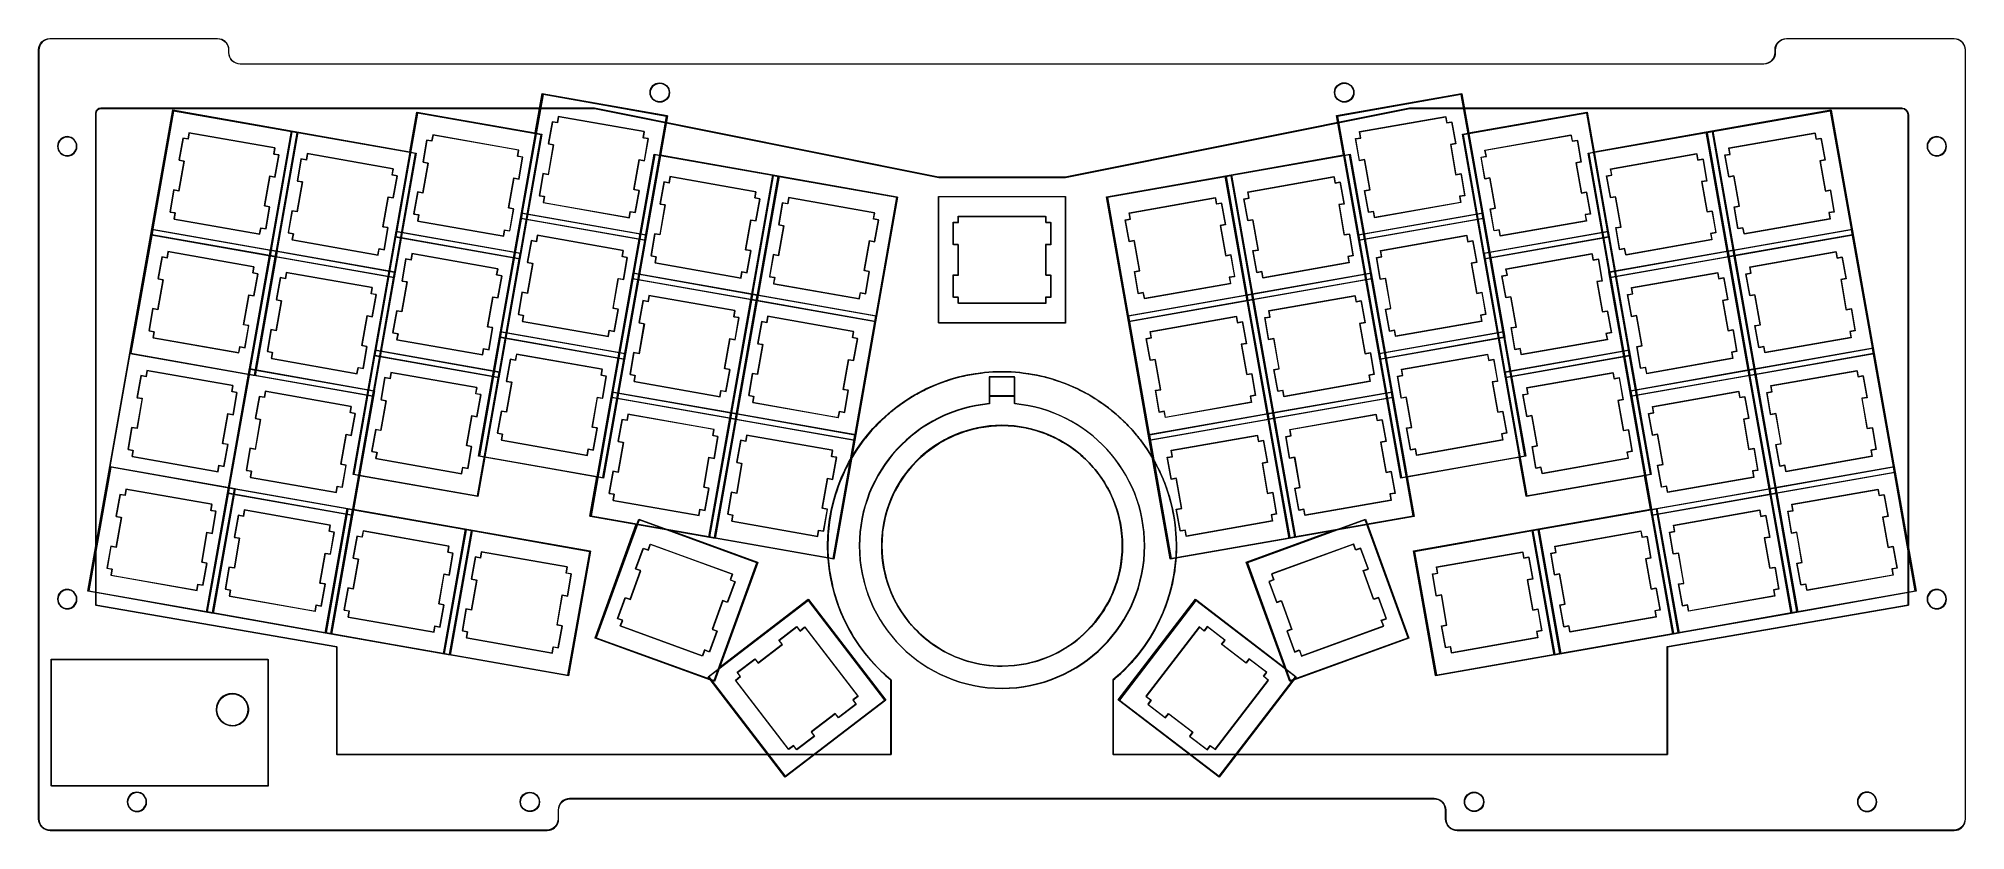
# Model space of a CAD drawing. Header units: inches. Extents: x 0 to 862, y 1 to 355.
import ezdxf

# ---------------------------------------------------------------- set-up
doc = ezdxf.new("R2010")
doc.units = ezdxf.units.IN
doc.header["$MEASUREMENT"] = 0
doc.layers.add('Layer 1', color=7, linetype='Continuous')

# ---------------------------------------------------------------- blocks, each defined once
blk = doc.blocks.new('block 2')
at = {"layer": 'Layer 1', "color": 7, "lineweight": 9, "true_color": 0xffffff}
blk.add_open_spline([(817.94, 17.5), (820.29, 17.5), (822.19, 15.6), (822.19, 13.25), (822.19, 10.9), (820.29, 9), (817.94, 9), (815.59, 9), (813.69, 10.9), (813.69, 13.25), (813.69, 15.6), (815.59, 17.5), (817.94, 17.5)], degree=3, knots=[0, 0, 0, 0, 1, 1, 1, 2, 2, 2, 3, 3, 3, 4, 4, 4, 4], dxfattribs=at)
blk = doc.blocks.new('block 3')
at = {"layer": 'Layer 1', "color": 7, "lineweight": 9, "true_color": 0xffffff}
blk.add_open_spline([(642.19, 17.5), (639.84, 17.5), (637.93, 15.6), (637.93, 13.25), (637.93, 10.9), (639.84, 9), (642.19, 9), (644.53, 9), (646.44, 10.9), (646.44, 13.25), (646.44, 15.6), (644.53, 17.5), (642.19, 17.5)], degree=3, knots=[0, 0, 0, 0, 1, 1, 1, 2, 2, 2, 3, 3, 3, 4, 4, 4, 4], dxfattribs=at)
blk = doc.blocks.new('block 4')
at = {"layer": 'Layer 1', "color": 7, "lineweight": 9, "true_color": 0xffffff}
blk.add_open_spline([(584.08, 335), (581.73, 335), (579.82, 333.1), (579.82, 330.75), (579.82, 328.4), (581.73, 326.49), (584.08, 326.49), (586.42, 326.49), (588.33, 328.4), (588.33, 330.75), (588.33, 333.1), (586.42, 335), (584.08, 335)], degree=3, knots=[0, 0, 0, 0, 1, 1, 1, 2, 2, 2, 3, 3, 3, 4, 4, 4, 4], dxfattribs=at)
blk = doc.blocks.new('block 5')
at = {"layer": 'Layer 1', "color": 7, "lineweight": 9, "true_color": 0xffffff}
blk.add_open_spline([(849.12, 310.89), (851.47, 310.89), (853.37, 308.98), (853.37, 306.64), (853.37, 304.29), (851.47, 302.38), (849.12, 302.38), (846.77, 302.38), (844.87, 304.29), (844.87, 306.64), (844.87, 308.98), (846.77, 310.89), (849.12, 310.89)], degree=3, knots=[0, 0, 0, 0, 1, 1, 1, 2, 2, 2, 3, 3, 3, 4, 4, 4, 4], dxfattribs=at)
blk = doc.blocks.new('block 6')
at = {"layer": 'Layer 1', "color": 7, "lineweight": 9, "true_color": 0xffffff}
blk.add_open_spline([(12.9, 310.89), (15.25, 310.89), (17.15, 308.98), (17.15, 306.64), (17.15, 304.29), (15.25, 302.38), (12.9, 302.38), (10.55, 302.38), (8.65, 304.29), (8.65, 306.64), (8.65, 308.98), (10.55, 310.89), (12.9, 310.89)], degree=3, knots=[0, 0, 0, 0, 1, 1, 1, 2, 2, 2, 3, 3, 3, 4, 4, 4, 4], dxfattribs=at)
blk = doc.blocks.new('block 7')
at = {"layer": 'Layer 1', "color": 7, "lineweight": 9, "true_color": 0xffffff}
blk.add_open_spline([(12.9, 108.21), (15.25, 108.21), (17.15, 106.31), (17.15, 103.96), (17.15, 101.61), (15.25, 99.71), (12.9, 99.71), (10.55, 99.71), (8.65, 101.61), (8.65, 103.96), (8.65, 106.31), (10.55, 108.21), (12.9, 108.21)], degree=3, knots=[0, 0, 0, 0, 1, 1, 1, 2, 2, 2, 3, 3, 3, 4, 4, 4, 4], dxfattribs=at)
blk = doc.blocks.new('block 8')
at = {"layer": 'Layer 1', "color": 7, "lineweight": 9, "true_color": 0xffffff}
blk.add_open_spline([(849.12, 108.21), (851.47, 108.21), (853.37, 106.31), (853.37, 103.96), (853.37, 101.61), (851.47, 99.71), (849.12, 99.71), (846.77, 99.71), (844.87, 101.61), (844.87, 103.96), (844.87, 106.31), (846.77, 108.21), (849.12, 108.21)], degree=3, knots=[0, 0, 0, 0, 1, 1, 1, 2, 2, 2, 3, 3, 3, 4, 4, 4, 4], dxfattribs=at)
blk = doc.blocks.new('block 9')
at = {"layer": 'Layer 1', "color": 7, "lineweight": 9, "true_color": 0xffffff}
blk.add_open_spline([(44.08, 17.47), (46.43, 17.47), (48.33, 15.56), (48.33, 13.22), (48.33, 10.87), (46.43, 8.96), (44.08, 8.96), (41.73, 8.96), (39.83, 10.87), (39.83, 13.22), (39.83, 15.56), (41.73, 17.47), (44.08, 17.47)], degree=3, knots=[0, 0, 0, 0, 1, 1, 1, 2, 2, 2, 3, 3, 3, 4, 4, 4, 4], dxfattribs=at)
blk = doc.blocks.new('block 10')
at = {"layer": 'Layer 1', "color": 7, "lineweight": 9, "true_color": 0xffffff}
blk.add_open_spline([(219.83, 17.47), (217.48, 17.47), (215.57, 15.56), (215.57, 13.22), (215.57, 10.87), (217.48, 8.96), (219.83, 8.96), (222.17, 8.96), (224.08, 10.87), (224.08, 13.22), (224.08, 15.56), (222.17, 17.47), (219.83, 17.47)], degree=3, knots=[0, 0, 0, 0, 1, 1, 1, 2, 2, 2, 3, 3, 3, 4, 4, 4, 4], dxfattribs=at)
blk = doc.blocks.new('block 11')
at = {"layer": 'Layer 1', "color": 7, "lineweight": 9, "true_color": 0xffffff}
blk.add_open_spline([(277.94, 334.97), (275.59, 334.97), (273.68, 333.06), (273.68, 330.71), (273.68, 328.36), (275.59, 326.46), (277.94, 326.46), (280.28, 326.46), (282.19, 328.36), (282.19, 330.71), (282.19, 333.06), (280.28, 334.97), (277.94, 334.97)], degree=3, knots=[0, 0, 0, 0, 1, 1, 1, 2, 2, 2, 3, 3, 3, 4, 4, 4, 4], dxfattribs=at)
blk = doc.blocks.new('block 12')
at = {"layer": 'Layer 1', "color": 7, "lineweight": 9, "true_color": 0xffffff}
blk.add_lwpolyline([(425.34, 194.93), (436.68, 194.93), (436.68, 203.44), (425.34, 203.44), (425.34, 194.93)], dxfattribs=at)
blk = doc.blocks.new('block 13')
at = {"layer": 'Layer 1', "color": 7, "lineweight": 9, "true_color": 0xffffff}
blk.add_open_spline([(436.68, 191.42), (469.27, 188.51), (494.79, 161.16), (494.79, 127.89), (494.79, 92.69), (466.21, 64.11), (431.01, 64.11), (395.81, 64.11), (367.23, 92.69), (367.23, 127.89), (367.23, 161.18), (392.79, 188.55), (425.34, 191.42), (425.34, 191.42), (425.34, 194.93), (425.34, 194.93), (425.34, 194.93), (436.68, 194.93), (436.68, 194.93), (436.68, 194.93), (436.68, 191.42), (436.68, 191.42), (436.68, 191.42), (436.68, 191.42), (436.68, 191.42)], degree=3, knots=[0, 0, 0, 0, 1, 1, 1, 2, 2, 2, 3, 3, 3, 4, 4, 4, 5, 5, 5, 6, 6, 6, 7, 7, 7, 8, 8, 8, 8], dxfattribs=at)
blk = doc.blocks.new('block 14')
at = {"layer": 'Layer 1', "color": 7, "lineweight": 9, "true_color": 0xffffff}
blk.add_lwpolyline([(591.42, 126.79), (589.25, 126), (588.3, 128.61), (551.62, 115.26), (552.57, 112.65), (550.41, 111.86), (553.8, 102.54), (555.97, 103.33), (560.63, 90.52), (558.46, 89.73), (561.86, 80.41), (564.02, 81.2), (564.97, 78.58), (601.65, 91.93), (600.7, 94.55), (602.87, 95.33), (599.47, 104.66), (597.31, 103.87), (592.65, 116.68), (594.81, 117.47), (591.42, 126.79)], dxfattribs=at)
blk = doc.blocks.new('block 15')
at = {"layer": 'Layer 1', "color": 7, "lineweight": 9, "true_color": 0xffffff}
blk.add_lwpolyline([(522.82, 91.62), (521.42, 89.79), (519.21, 91.48), (495.45, 60.51), (497.66, 58.82), (496.25, 56.99), (504.13, 50.95), (505.53, 52.78), (516.34, 44.48), (514.94, 42.65), (522.81, 36.61), (524.21, 38.44), (526.42, 36.75), (550.18, 67.72), (547.98, 69.41), (549.38, 71.24), (541.51, 77.28), (540.11, 75.45), (529.29, 83.75), (530.69, 85.58), (522.82, 91.62)], dxfattribs=at)
blk = doc.blocks.new('block 16')
at = {"layer": 'Layer 1', "color": 7, "lineweight": 9, "true_color": 0xffffff}
blk.add_lwpolyline([(754.41, 302.74), (756.68, 303.14), (756.2, 305.87), (794.63, 312.65), (795.12, 309.91), (797.39, 310.31), (799.11, 300.54), (796.84, 300.14), (799.21, 286.72), (801.48, 287.12), (803.2, 277.35), (800.93, 276.95), (801.41, 274.21), (762.97, 267.43), (762.49, 270.17), (760.22, 269.77), (758.5, 279.54), (760.77, 279.94), (758.4, 293.36), (756.13, 292.96), (754.41, 302.74)], dxfattribs=at)
blk = doc.blocks.new('block 17')
at = {"layer": 'Layer 1', "color": 7, "lineweight": 9, "true_color": 0xffffff}
blk.add_lwpolyline([(701.5, 293.41), (703.77, 293.81), (703.29, 296.54), (741.72, 303.32), (742.21, 300.58), (744.48, 300.98), (746.2, 291.21), (743.93, 290.81), (746.3, 277.39), (748.57, 277.79), (750.29, 268.02), (748.02, 267.62), (748.5, 264.88), (710.06, 258.1), (709.58, 260.84), (707.31, 260.44), (705.59, 270.21), (707.86, 270.61), (705.49, 284.04), (703.22, 283.64), (701.5, 293.41)], dxfattribs=at)
blk = doc.blocks.new('block 18')
at = {"layer": 'Layer 1', "color": 7, "lineweight": 9, "true_color": 0xffffff}
blk.add_lwpolyline([(645.33, 301.82), (647.6, 302.22), (647.11, 304.96), (685.55, 311.73), (686.03, 309), (688.3, 309.4), (690.03, 299.63), (687.76, 299.22), (690.12, 285.8), (692.39, 286.2), (694.12, 276.43), (691.85, 276.03), (692.33, 273.29), (653.89, 266.51), (653.41, 269.25), (651.14, 268.85), (649.42, 278.62), (651.68, 279.02), (649.32, 292.45), (647.05, 292.05), (645.33, 301.82)], dxfattribs=at)
blk = doc.blocks.new('block 19')
at = {"layer": 'Layer 1', "color": 7, "lineweight": 9, "true_color": 0xffffff}
blk.add_lwpolyline([(589.19, 310.05), (591.45, 310.45), (590.97, 313.19), (629.41, 319.97), (629.89, 317.23), (632.16, 317.63), (633.89, 307.86), (631.62, 307.46), (633.98, 294.04), (636.25, 294.44), (637.98, 284.66), (635.71, 284.26), (636.19, 281.53), (597.75, 274.75), (597.27, 277.49), (595, 277.09), (593.28, 286.86), (595.54, 287.26), (593.18, 300.68), (590.91, 300.28), (589.19, 310.05)], dxfattribs=at)
blk = doc.blocks.new('block 20')
at = {"layer": 'Layer 1', "color": 7, "lineweight": 9, "true_color": 0xffffff}
blk.add_lwpolyline([(539.25, 283.11), (541.52, 283.51), (541.03, 286.25), (579.47, 293.03), (579.95, 290.29), (582.22, 290.69), (583.95, 280.92), (581.68, 280.52), (584.04, 267.1), (586.31, 267.5), (588.04, 257.73), (585.77, 257.33), (586.25, 254.59), (547.81, 247.81), (547.33, 250.55), (545.06, 250.15), (543.34, 259.92), (545.6, 260.32), (543.24, 273.74), (540.97, 273.34), (539.25, 283.11)], dxfattribs=at)
blk = doc.blocks.new('block 21')
at = {"layer": 'Layer 1', "color": 7, "lineweight": 9, "true_color": 0xffffff}
blk.add_lwpolyline([(486.21, 273.76), (488.48, 274.16), (487.99, 276.9), (526.43, 283.68), (526.91, 280.94), (529.18, 281.34), (530.91, 271.57), (528.64, 271.17), (531, 257.74), (533.27, 258.14), (535, 248.37), (532.73, 247.97), (533.21, 245.24), (494.77, 238.46), (494.29, 241.19), (492.02, 240.79), (490.3, 250.57), (492.56, 250.97), (490.2, 264.39), (487.93, 263.99), (486.21, 273.76)], dxfattribs=at)
blk = doc.blocks.new('block 22')
at = {"layer": 'Layer 1', "color": 7, "lineweight": 9, "true_color": 0xffffff}
blk.add_lwpolyline([(763.78, 249.57), (766.05, 249.97), (765.57, 252.71), (804.01, 259.49), (804.49, 256.75), (806.76, 257.15), (808.48, 247.38), (806.21, 246.98), (808.58, 233.56), (810.85, 233.96), (812.57, 224.19), (810.31, 223.79), (810.79, 221.05), (772.35, 214.27), (771.86, 217.01), (769.6, 216.61), (767.87, 226.38), (770.14, 226.78), (767.77, 240.2), (765.51, 239.8), (763.78, 249.57)], dxfattribs=at)
blk = doc.blocks.new('block 23')
at = {"layer": 'Layer 1', "color": 7, "lineweight": 9, "true_color": 0xffffff}
blk.add_lwpolyline([(710.87, 240.25), (713.14, 240.65), (712.66, 243.38), (751.1, 250.16), (751.58, 247.42), (753.85, 247.82), (755.57, 238.05), (753.3, 237.65), (755.67, 224.23), (757.94, 224.63), (759.66, 214.86), (757.39, 214.46), (757.88, 211.72), (719.43, 204.94), (718.95, 207.68), (716.69, 207.28), (714.96, 217.05), (717.23, 217.45), (714.86, 230.87), (712.6, 230.47), (710.87, 240.25)], dxfattribs=at)
blk = doc.blocks.new('block 24')
at = {"layer": 'Layer 1', "color": 7, "lineweight": 9, "true_color": 0xffffff}
blk.add_lwpolyline([(654.7, 248.66), (656.97, 249.06), (656.49, 251.79), (694.93, 258.57), (695.41, 255.83), (697.68, 256.24), (699.4, 246.46), (697.13, 246.06), (699.5, 232.64), (701.77, 233.04), (703.49, 223.27), (701.22, 222.87), (701.7, 220.13), (663.26, 213.35), (662.78, 216.09), (660.51, 215.69), (658.79, 225.46), (661.06, 225.86), (658.69, 239.29), (656.42, 238.89), (654.7, 248.66)], dxfattribs=at)
blk = doc.blocks.new('block 25')
at = {"layer": 'Layer 1', "color": 7, "lineweight": 9, "true_color": 0xffffff}
blk.add_lwpolyline([(598.56, 256.89), (600.83, 257.29), (600.35, 260.03), (638.78, 266.81), (639.27, 264.07), (641.54, 264.47), (643.26, 254.7), (640.99, 254.3), (643.36, 240.87), (645.63, 241.27), (647.35, 231.5), (645.08, 231.1), (645.56, 228.37), (607.12, 221.59), (606.64, 224.32), (604.37, 223.93), (602.65, 233.7), (604.92, 234.1), (602.55, 247.52), (600.28, 247.12), (598.56, 256.89)], dxfattribs=at)
blk = doc.blocks.new('block 26')
at = {"layer": 'Layer 1', "color": 7, "lineweight": 9, "true_color": 0xffffff}
blk.add_lwpolyline([(548.62, 229.95), (550.89, 230.35), (550.41, 233.09), (588.85, 239.87), (589.33, 237.13), (591.6, 237.53), (593.32, 227.76), (591.05, 227.36), (593.42, 213.93), (595.69, 214.34), (597.41, 204.56), (595.14, 204.16), (595.62, 201.43), (557.18, 194.65), (556.7, 197.39), (554.43, 196.99), (552.71, 206.76), (554.98, 207.16), (552.61, 220.58), (550.34, 220.18), (548.62, 229.95)], dxfattribs=at)
blk = doc.blocks.new('block 27')
at = {"layer": 'Layer 1', "color": 7, "lineweight": 9, "true_color": 0xffffff}
blk.add_lwpolyline([(495.58, 220.6), (497.85, 221), (497.37, 223.74), (535.81, 230.51), (536.29, 227.78), (538.56, 228.18), (540.28, 218.41), (538.01, 218.01), (540.38, 204.58), (542.65, 204.98), (544.37, 195.21), (542.1, 194.81), (542.58, 192.07), (504.14, 185.3), (503.66, 188.03), (501.39, 187.63), (499.67, 197.4), (501.94, 197.8), (499.57, 211.23), (497.3, 210.83), (495.58, 220.6)], dxfattribs=at)
blk = doc.blocks.new('block 28')
at = {"layer": 'Layer 1', "color": 7, "lineweight": 9, "true_color": 0xffffff}
blk.add_lwpolyline([(773.16, 196.41), (775.43, 196.81), (774.94, 199.55), (813.38, 206.33), (813.86, 203.59), (816.13, 203.99), (817.86, 194.22), (815.59, 193.82), (817.95, 180.4), (820.22, 180.8), (821.95, 171.03), (819.68, 170.62), (820.16, 167.89), (781.72, 161.11), (781.24, 163.85), (778.97, 163.45), (777.25, 173.22), (779.51, 173.62), (777.15, 187.04), (774.88, 186.64), (773.16, 196.41)], dxfattribs=at)
blk = doc.blocks.new('block 29')
at = {"layer": 'Layer 1', "color": 7, "lineweight": 9, "true_color": 0xffffff}
blk.add_lwpolyline([(720.25, 187.08), (722.52, 187.48), (722.03, 190.22), (760.47, 197), (760.95, 194.26), (763.22, 194.66), (764.95, 184.89), (762.68, 184.49), (765.04, 171.07), (767.31, 171.47), (769.04, 161.7), (766.77, 161.3), (767.25, 158.56), (728.81, 151.78), (728.33, 154.52), (726.06, 154.12), (724.34, 163.89), (726.6, 164.29), (724.24, 177.71), (721.97, 177.31), (720.25, 187.08)], dxfattribs=at)
blk = doc.blocks.new('block 30')
at = {"layer": 'Layer 1', "color": 7, "lineweight": 9, "true_color": 0xffffff}
blk.add_lwpolyline([(664.07, 195.5), (666.34, 195.9), (665.86, 198.63), (704.3, 205.41), (704.78, 202.67), (707.05, 203.07), (708.78, 193.3), (706.51, 192.9), (708.87, 179.48), (711.14, 179.88), (712.87, 170.11), (710.6, 169.71), (711.08, 166.97), (672.64, 160.19), (672.15, 162.93), (669.89, 162.53), (668.16, 172.3), (670.43, 172.7), (668.07, 186.12), (665.8, 185.72), (664.07, 195.5)], dxfattribs=at)
blk = doc.blocks.new('block 31')
at = {"layer": 'Layer 1', "color": 7, "lineweight": 9, "true_color": 0xffffff}
blk.add_lwpolyline([(607.93, 203.73), (610.2, 204.13), (609.72, 206.87), (648.16, 213.64), (648.64, 210.91), (650.91, 211.31), (652.63, 201.54), (650.36, 201.14), (652.73, 187.71), (655, 188.11), (656.72, 178.34), (654.46, 177.94), (654.94, 175.21), (616.5, 168.43), (616.01, 171.16), (613.75, 170.76), (612.02, 180.54), (614.29, 180.93), (611.92, 194.36), (609.66, 193.96), (607.93, 203.73)], dxfattribs=at)
blk = doc.blocks.new('block 32')
at = {"layer": 'Layer 1', "color": 7, "lineweight": 9, "true_color": 0xffffff}
blk.add_lwpolyline([(557.99, 176.79), (560.26, 177.19), (559.78, 179.93), (598.22, 186.71), (598.7, 183.97), (600.97, 184.37), (602.7, 174.6), (600.43, 174.2), (602.79, 160.77), (605.06, 161.17), (606.79, 151.4), (604.52, 151), (605, 148.27), (566.56, 141.49), (566.07, 144.22), (563.81, 143.82), (562.08, 153.6), (564.35, 154), (561.99, 167.42), (559.72, 167.02), (557.99, 176.79)], dxfattribs=at)
blk = doc.blocks.new('block 33')
at = {"layer": 'Layer 1', "color": 7, "lineweight": 9, "true_color": 0xffffff}
blk.add_lwpolyline([(504.95, 167.44), (507.22, 167.84), (506.74, 170.58), (545.18, 177.35), (545.66, 174.62), (547.93, 175.02), (549.66, 165.25), (547.39, 164.85), (549.75, 151.42), (552.02, 151.82), (553.75, 142.05), (551.48, 141.65), (551.96, 138.91), (513.52, 132.13), (513.03, 134.87), (510.77, 134.47), (509.04, 144.24), (511.31, 144.64), (508.95, 158.07), (506.68, 157.67), (504.95, 167.44)], dxfattribs=at)
blk = doc.blocks.new('block 34')
at = {"layer": 'Layer 1', "color": 7, "lineweight": 9, "true_color": 0xffffff}
blk.add_lwpolyline([(782.53, 143.25), (784.8, 143.65), (784.32, 146.39), (822.76, 153.17), (823.24, 150.43), (825.51, 150.83), (827.23, 141.06), (824.96, 140.66), (827.33, 127.24), (829.6, 127.64), (831.32, 117.87), (829.05, 117.47), (829.53, 114.73), (791.09, 107.95), (790.61, 110.69), (788.34, 110.29), (786.62, 120.06), (788.89, 120.46), (786.52, 133.88), (784.25, 133.48), (782.53, 143.25)], dxfattribs=at)
blk = doc.blocks.new('block 35')
at = {"layer": 'Layer 1', "color": 7, "lineweight": 9, "true_color": 0xffffff}
blk.add_lwpolyline([(676.52, 124.56), (678.78, 124.96), (678.3, 127.7), (716.74, 134.47), (717.22, 131.74), (719.49, 132.14), (721.22, 122.37), (718.95, 121.97), (721.31, 108.54), (723.58, 108.94), (725.31, 99.17), (723.04, 98.77), (723.52, 96.03), (685.08, 89.26), (684.6, 91.99), (682.33, 91.59), (680.61, 101.36), (682.87, 101.76), (680.51, 115.19), (678.24, 114.79), (676.52, 124.56)], dxfattribs=at)
blk = doc.blocks.new('block 36')
at = {"layer": 'Layer 1', "color": 7, "lineweight": 9, "true_color": 0xffffff}
blk.add_lwpolyline([(729.62, 133.92), (731.89, 134.32), (731.41, 137.06), (769.85, 143.84), (770.33, 141.1), (772.6, 141.5), (774.32, 131.73), (772.05, 131.33), (774.42, 117.91), (776.69, 118.31), (778.41, 108.54), (776.14, 108.14), (776.62, 105.4), (738.18, 98.62), (737.7, 101.36), (735.43, 100.96), (733.71, 110.73), (735.98, 111.13), (733.61, 124.55), (731.34, 124.15), (729.62, 133.92)], dxfattribs=at)
blk = doc.blocks.new('block 37')
at = {"layer": 'Layer 1', "color": 7, "lineweight": 9, "true_color": 0xffffff}
blk.add_lwpolyline([(623.61, 115.23), (625.87, 115.63), (625.39, 118.37), (663.83, 125.15), (664.31, 122.41), (666.58, 122.81), (668.31, 113.04), (666.04, 112.64), (668.4, 99.21), (670.67, 99.61), (672.4, 89.84), (670.13, 89.44), (670.61, 86.71), (632.17, 79.93), (631.69, 82.66), (629.42, 82.26), (627.7, 92.04), (629.96, 92.44), (627.6, 105.86), (625.33, 105.46), (623.61, 115.23)], dxfattribs=at)
blk = doc.blocks.new('block 38')
at = {"layer": 'Layer 1', "color": 7, "lineweight": 9, "true_color": 0xffffff}
blk.add_lwpolyline([(339.19, 91.62), (340.59, 89.79), (342.79, 91.48), (366.55, 60.51), (364.35, 58.82), (365.75, 56.99), (357.88, 50.95), (356.48, 52.78), (345.66, 44.48), (347.07, 42.65), (339.2, 36.61), (337.79, 38.44), (335.59, 36.75), (311.83, 67.72), (314.03, 69.41), (312.63, 71.24), (320.5, 77.28), (321.9, 75.45), (332.72, 83.75), (331.31, 85.58), (339.19, 91.62)], dxfattribs=at)
blk = doc.blocks.new('block 39')
at = {"layer": 'Layer 1', "color": 7, "lineweight": 9, "true_color": 0xffffff}
blk.add_lwpolyline([(107.6, 302.74), (105.33, 303.14), (105.81, 305.87), (67.37, 312.65), (66.89, 309.91), (64.62, 310.31), (62.9, 300.54), (65.17, 300.14), (62.8, 286.72), (60.53, 287.12), (58.81, 277.35), (61.08, 276.95), (60.59, 274.21), (99.04, 267.43), (99.52, 270.17), (101.79, 269.77), (103.51, 279.54), (101.24, 279.94), (103.61, 293.36), (105.88, 292.96), (107.6, 302.74)], dxfattribs=at)
blk = doc.blocks.new('block 40')
at = {"layer": 'Layer 1', "color": 7, "lineweight": 9, "true_color": 0xffffff}
blk.add_lwpolyline([(160.51, 293.41), (158.24, 293.81), (158.72, 296.54), (120.28, 303.32), (119.8, 300.58), (117.53, 300.98), (115.81, 291.21), (118.08, 290.81), (115.71, 277.39), (113.44, 277.79), (111.72, 268.02), (113.99, 267.62), (113.5, 264.88), (151.95, 258.1), (152.43, 260.84), (154.7, 260.44), (156.42, 270.21), (154.15, 270.61), (156.52, 284.04), (158.79, 283.64), (160.51, 293.41)], dxfattribs=at)
blk = doc.blocks.new('block 41')
at = {"layer": 'Layer 1', "color": 7, "lineweight": 9, "true_color": 0xffffff}
blk.add_lwpolyline([(216.68, 301.82), (214.41, 302.22), (214.89, 304.96), (176.46, 311.73), (175.97, 309), (173.7, 309.4), (171.98, 299.63), (174.25, 299.22), (171.88, 285.8), (169.61, 286.2), (167.89, 276.43), (170.16, 276.03), (169.68, 273.29), (208.12, 266.51), (208.6, 269.25), (210.87, 268.85), (212.59, 278.62), (210.32, 279.02), (212.69, 292.45), (214.96, 292.05), (216.68, 301.82)], dxfattribs=at)
blk = doc.blocks.new('block 42')
at = {"layer": 'Layer 1', "color": 7, "lineweight": 9, "true_color": 0xffffff}
blk.add_lwpolyline([(272.82, 310.05), (270.55, 310.45), (271.04, 313.19), (232.6, 319.97), (232.11, 317.23), (229.84, 317.63), (228.12, 307.86), (230.39, 307.46), (228.02, 294.04), (225.75, 294.44), (224.03, 284.66), (226.3, 284.26), (225.82, 281.53), (264.26, 274.75), (264.74, 277.49), (267.01, 277.09), (268.73, 286.86), (266.46, 287.26), (268.83, 300.68), (271.1, 300.28), (272.82, 310.05)], dxfattribs=at)
blk = doc.blocks.new('block 43')
at = {"layer": 'Layer 1', "color": 7, "lineweight": 9, "true_color": 0xffffff}
blk.add_lwpolyline([(322.76, 283.11), (320.49, 283.51), (320.98, 286.25), (282.54, 293.03), (282.05, 290.29), (279.78, 290.69), (278.06, 280.92), (280.33, 280.52), (277.96, 267.1), (275.69, 267.5), (273.97, 257.73), (276.24, 257.33), (275.76, 254.59), (314.2, 247.81), (314.68, 250.55), (316.95, 250.15), (318.67, 259.92), (316.4, 260.32), (318.77, 273.74), (321.04, 273.34), (322.76, 283.11)], dxfattribs=at)
blk = doc.blocks.new('block 44')
at = {"layer": 'Layer 1', "color": 7, "lineweight": 9, "true_color": 0xffffff}
blk.add_lwpolyline([(375.8, 273.76), (373.53, 274.16), (374.02, 276.9), (335.58, 283.68), (335.09, 280.94), (332.82, 281.34), (331.1, 271.57), (333.37, 271.17), (331, 257.74), (328.73, 258.14), (327.01, 248.37), (329.28, 247.97), (328.8, 245.24), (367.24, 238.46), (367.72, 241.19), (369.99, 240.79), (371.71, 250.57), (369.44, 250.97), (371.81, 264.39), (374.08, 263.99), (375.8, 273.76)], dxfattribs=at)
blk = doc.blocks.new('block 45')
at = {"layer": 'Layer 1', "color": 7, "lineweight": 9, "true_color": 0xffffff}
blk.add_lwpolyline([(98.22, 249.57), (95.96, 249.97), (96.44, 252.71), (58, 259.49), (57.52, 256.75), (55.25, 257.15), (53.52, 247.38), (55.79, 246.98), (53.43, 233.56), (51.16, 233.96), (49.43, 224.19), (51.7, 223.79), (51.22, 221.05), (89.66, 214.27), (90.14, 217.01), (92.41, 216.61), (94.13, 226.38), (91.87, 226.78), (94.23, 240.2), (96.5, 239.8), (98.22, 249.57)], dxfattribs=at)
blk = doc.blocks.new('block 46')
at = {"layer": 'Layer 1', "color": 7, "lineweight": 9, "true_color": 0xffffff}
blk.add_lwpolyline([(151.13, 240.25), (148.87, 240.65), (149.35, 243.38), (110.91, 250.16), (110.43, 247.42), (108.16, 247.82), (106.43, 238.05), (108.7, 237.65), (106.34, 224.23), (104.07, 224.63), (102.34, 214.86), (104.61, 214.46), (104.13, 211.72), (142.57, 204.94), (143.05, 207.68), (145.32, 207.28), (147.04, 217.05), (144.78, 217.45), (147.14, 230.87), (149.41, 230.47), (151.13, 240.25)], dxfattribs=at)
blk = doc.blocks.new('block 47')
at = {"layer": 'Layer 1', "color": 7, "lineweight": 9, "true_color": 0xffffff}
blk.add_lwpolyline([(207.31, 248.66), (205.04, 249.06), (205.52, 251.79), (167.08, 258.57), (166.6, 255.83), (164.33, 256.24), (162.61, 246.46), (164.88, 246.06), (162.51, 232.64), (160.24, 233.04), (158.52, 223.27), (160.79, 222.87), (160.3, 220.13), (198.75, 213.35), (199.23, 216.09), (201.49, 215.69), (203.22, 225.46), (200.95, 225.86), (203.32, 239.29), (205.58, 238.89), (207.31, 248.66)], dxfattribs=at)
blk = doc.blocks.new('block 48')
at = {"layer": 'Layer 1', "color": 7, "lineweight": 9, "true_color": 0xffffff}
blk.add_lwpolyline([(263.45, 256.89), (261.18, 257.29), (261.66, 260.03), (223.22, 266.81), (222.74, 264.07), (220.47, 264.47), (218.75, 254.7), (221.02, 254.3), (218.65, 240.87), (216.38, 241.27), (214.66, 231.5), (216.93, 231.1), (216.44, 228.37), (254.89, 221.59), (255.37, 224.32), (257.64, 223.93), (259.36, 233.7), (257.09, 234.1), (259.46, 247.52), (261.73, 247.12), (263.45, 256.89)], dxfattribs=at)
blk = doc.blocks.new('block 49')
at = {"layer": 'Layer 1', "color": 7, "lineweight": 9, "true_color": 0xffffff}
blk.add_lwpolyline([(313.39, 229.95), (311.12, 230.35), (311.6, 233.09), (273.16, 239.87), (272.68, 237.13), (270.41, 237.53), (268.69, 227.76), (270.96, 227.36), (268.59, 213.93), (266.32, 214.34), (264.6, 204.56), (266.87, 204.16), (266.38, 201.43), (304.83, 194.65), (305.31, 197.39), (307.57, 196.99), (309.3, 206.76), (307.03, 207.16), (309.4, 220.58), (311.66, 220.18), (313.39, 229.95)], dxfattribs=at)
blk = doc.blocks.new('block 50')
at = {"layer": 'Layer 1', "color": 7, "lineweight": 9, "true_color": 0xffffff}
blk.add_lwpolyline([(366.43, 220.6), (364.16, 221), (364.64, 223.74), (326.2, 230.51), (325.72, 227.78), (323.45, 228.18), (321.73, 218.41), (324, 218.01), (321.63, 204.58), (319.36, 204.98), (317.64, 195.21), (319.91, 194.81), (319.42, 192.07), (357.87, 185.3), (358.35, 188.03), (360.61, 187.63), (362.34, 197.4), (360.07, 197.8), (362.44, 211.23), (364.7, 210.83), (366.43, 220.6)], dxfattribs=at)
blk = doc.blocks.new('block 51')
at = {"layer": 'Layer 1', "color": 7, "lineweight": 9, "true_color": 0xffffff}
blk.add_lwpolyline([(88.85, 196.41), (86.58, 196.81), (87.06, 199.55), (48.63, 206.33), (48.14, 203.59), (45.87, 203.99), (44.15, 194.22), (46.42, 193.82), (44.05, 180.4), (41.78, 180.8), (40.06, 171.03), (42.33, 170.62), (41.85, 167.89), (80.29, 161.11), (80.77, 163.85), (83.04, 163.45), (84.76, 173.22), (82.49, 173.62), (84.86, 187.04), (87.13, 186.64), (88.85, 196.41)], dxfattribs=at)
blk = doc.blocks.new('block 52')
at = {"layer": 'Layer 1', "color": 7, "lineweight": 9, "true_color": 0xffffff}
blk.add_lwpolyline([(141.76, 187.08), (139.49, 187.48), (139.98, 190.22), (101.54, 197), (101.05, 194.26), (98.78, 194.66), (97.06, 184.89), (99.33, 184.49), (96.96, 171.07), (94.69, 171.47), (92.97, 161.7), (95.24, 161.3), (94.76, 158.56), (133.2, 151.78), (133.68, 154.52), (135.95, 154.12), (137.67, 163.89), (135.4, 164.29), (137.77, 177.71), (140.04, 177.31), (141.76, 187.08)], dxfattribs=at)
blk = doc.blocks.new('block 53')
at = {"layer": 'Layer 1', "color": 7, "lineweight": 9, "true_color": 0xffffff}
blk.add_lwpolyline([(197.93, 195.5), (195.66, 195.9), (196.15, 198.63), (157.71, 205.41), (157.23, 202.67), (154.96, 203.07), (153.23, 193.3), (155.5, 192.9), (153.14, 179.48), (150.87, 179.88), (149.14, 170.11), (151.41, 169.71), (150.93, 166.97), (189.37, 160.19), (189.85, 162.93), (192.12, 162.53), (193.84, 172.3), (191.58, 172.7), (193.94, 186.12), (196.21, 185.72), (197.93, 195.5)], dxfattribs=at)
blk = doc.blocks.new('block 54')
at = {"layer": 'Layer 1', "color": 7, "lineweight": 9, "true_color": 0xffffff}
blk.add_lwpolyline([(254.07, 203.73), (251.81, 204.13), (252.29, 206.87), (213.85, 213.64), (213.37, 210.91), (211.1, 211.31), (209.37, 201.54), (211.64, 201.14), (209.28, 187.71), (207.01, 188.11), (205.28, 178.34), (207.55, 177.94), (207.07, 175.21), (245.51, 168.43), (245.99, 171.16), (248.26, 170.76), (249.98, 180.54), (247.72, 180.93), (250.08, 194.36), (252.35, 193.96), (254.07, 203.73)], dxfattribs=at)
blk = doc.blocks.new('block 55')
at = {"layer": 'Layer 1', "color": 7, "lineweight": 9, "true_color": 0xffffff}
blk.add_lwpolyline([(304.01, 176.79), (301.74, 177.19), (302.23, 179.93), (263.79, 186.71), (263.31, 183.97), (261.04, 184.37), (259.31, 174.6), (261.58, 174.2), (259.22, 160.77), (256.95, 161.17), (255.22, 151.4), (257.49, 151), (257.01, 148.27), (295.45, 141.49), (295.93, 144.22), (298.2, 143.82), (299.92, 153.6), (297.66, 154), (300.02, 167.42), (302.29, 167.02), (304.01, 176.79)], dxfattribs=at)
blk = doc.blocks.new('block 56')
at = {"layer": 'Layer 1', "color": 7, "lineweight": 9, "true_color": 0xffffff}
blk.add_lwpolyline([(357.05, 167.44), (354.78, 167.84), (355.27, 170.58), (316.83, 177.35), (316.35, 174.62), (314.08, 175.02), (312.35, 165.25), (314.62, 164.85), (312.26, 151.42), (309.99, 151.82), (308.26, 142.05), (310.53, 141.65), (310.05, 138.91), (348.49, 132.13), (348.97, 134.87), (351.24, 134.47), (352.96, 144.24), (350.7, 144.64), (353.06, 158.07), (355.33, 157.67), (357.05, 167.44)], dxfattribs=at)
blk = doc.blocks.new('block 57')
at = {"layer": 'Layer 1', "color": 7, "lineweight": 9, "true_color": 0xffffff}
blk.add_lwpolyline([(79.48, 143.25), (77.21, 143.65), (77.69, 146.39), (39.25, 153.17), (38.77, 150.43), (36.5, 150.83), (34.78, 141.06), (37.05, 140.66), (34.68, 127.24), (32.41, 127.64), (30.69, 117.87), (32.96, 117.47), (32.47, 114.73), (70.92, 107.95), (71.4, 110.69), (73.66, 110.29), (75.39, 120.06), (73.12, 120.46), (75.49, 133.88), (77.75, 133.48), (79.48, 143.25)], dxfattribs=at)
blk = doc.blocks.new('block 58')
at = {"layer": 'Layer 1', "color": 7, "lineweight": 9, "true_color": 0xffffff}
blk.add_lwpolyline([(185.49, 124.56), (183.22, 124.96), (183.71, 127.7), (145.27, 134.47), (144.78, 131.74), (142.51, 132.14), (140.79, 122.37), (143.06, 121.97), (140.69, 108.54), (138.42, 108.94), (136.7, 99.17), (138.97, 98.77), (138.49, 96.03), (176.93, 89.26), (177.41, 91.99), (179.68, 91.59), (181.4, 101.36), (179.13, 101.76), (181.5, 115.19), (183.77, 114.79), (185.49, 124.56)], dxfattribs=at)
blk = doc.blocks.new('block 59')
at = {"layer": 'Layer 1', "color": 7, "lineweight": 9, "true_color": 0xffffff}
blk.add_lwpolyline([(132.39, 133.92), (130.12, 134.32), (130.6, 137.06), (92.16, 143.84), (91.68, 141.1), (89.41, 141.5), (87.69, 131.73), (89.96, 131.33), (87.59, 117.91), (85.32, 118.31), (83.6, 108.54), (85.87, 108.14), (85.38, 105.4), (123.83, 98.62), (124.31, 101.36), (126.57, 100.96), (128.3, 110.73), (126.03, 111.13), (128.4, 124.55), (130.66, 124.15), (132.39, 133.92)], dxfattribs=at)
blk = doc.blocks.new('block 60')
at = {"layer": 'Layer 1', "color": 7, "lineweight": 9, "true_color": 0xffffff}
blk.add_lwpolyline([(238.4, 115.23), (236.13, 115.63), (236.62, 118.37), (198.18, 125.15), (197.69, 122.41), (195.42, 122.81), (193.7, 113.04), (195.97, 112.64), (193.6, 99.21), (191.33, 99.61), (189.61, 89.84), (191.88, 89.44), (191.4, 86.71), (229.84, 79.93), (230.32, 82.66), (232.59, 82.26), (234.31, 92.04), (232.04, 92.44), (234.41, 105.86), (236.68, 105.46), (238.4, 115.23)], dxfattribs=at)
blk = doc.blocks.new('block 61')
at = {"layer": 'Layer 1', "color": 7, "lineweight": 9, "true_color": 0xffffff}
blk.add_lwpolyline([(270.59, 126.79), (272.76, 126), (273.71, 128.61), (310.38, 115.26), (309.43, 112.65), (311.6, 111.86), (308.21, 102.54), (306.04, 103.33), (301.38, 90.52), (303.54, 89.73), (300.15, 80.41), (297.99, 81.2), (297.04, 78.58), (260.35, 91.93), (261.31, 94.55), (259.14, 95.33), (262.54, 104.66), (264.7, 103.87), (269.36, 116.68), (267.2, 117.47), (270.59, 126.79)], dxfattribs=at)
blk = doc.blocks.new('block 62')
at = {"layer": 'Layer 1', "color": 7, "lineweight": 9, "true_color": 0xffffff}
blk.add_lwpolyline([(409.19, 272.61), (411.49, 272.61), (411.49, 275.39), (450.52, 275.39), (450.52, 272.61), (452.83, 272.61), (452.83, 262.69), (450.52, 262.69), (450.52, 249.06), (452.83, 249.06), (452.83, 239.14), (450.52, 239.14), (450.52, 236.36), (411.49, 236.36), (411.49, 239.14), (409.19, 239.14), (409.19, 249.06), (411.49, 249.06), (411.49, 262.69), (409.19, 262.69), (409.19, 272.61)], dxfattribs=at)
blk = doc.blocks.new('block 63')
at = {"layer": 'Layer 1', "color": 7, "lineweight": 9, "true_color": 0xffffff}
blk.add_open_spline([(817.94, 17.57), (820.29, 17.57), (822.19, 15.67), (822.19, 13.32), (822.19, 10.97), (820.29, 9.07), (817.94, 9.07), (815.59, 9.07), (813.69, 10.97), (813.69, 13.32), (813.69, 15.67), (815.59, 17.57), (817.94, 17.57)], degree=3, knots=[0, 0, 0, 0, 1, 1, 1, 2, 2, 2, 3, 3, 3, 4, 4, 4, 4], dxfattribs=at)
blk = doc.blocks.new('block 64')
at = {"layer": 'Layer 1', "color": 7, "lineweight": 9, "true_color": 0xffffff}
blk.add_open_spline([(642.19, 17.57), (639.84, 17.57), (637.93, 15.67), (637.93, 13.32), (637.93, 10.97), (639.84, 9.07), (642.19, 9.07), (644.53, 9.07), (646.44, 10.97), (646.44, 13.32), (646.44, 15.67), (644.53, 17.57), (642.19, 17.57)], degree=3, knots=[0, 0, 0, 0, 1, 1, 1, 2, 2, 2, 3, 3, 3, 4, 4, 4, 4], dxfattribs=at)
blk = doc.blocks.new('block 65')
at = {"layer": 'Layer 1', "color": 7, "lineweight": 9, "true_color": 0xffffff}
blk.add_open_spline([(584.08, 335.07), (581.73, 335.07), (579.82, 333.16), (579.82, 330.82), (579.82, 328.47), (581.73, 326.56), (584.08, 326.56), (586.42, 326.56), (588.33, 328.47), (588.33, 330.82), (588.33, 333.16), (586.42, 335.07), (584.08, 335.07)], degree=3, knots=[0, 0, 0, 0, 1, 1, 1, 2, 2, 2, 3, 3, 3, 4, 4, 4, 4], dxfattribs=at)
blk = doc.blocks.new('block 66')
at = {"layer": 'Layer 1', "color": 7, "lineweight": 9, "true_color": 0xffffff}
blk.add_open_spline([(849.12, 310.96), (851.47, 310.96), (853.37, 309.05), (853.37, 306.7), (853.37, 304.36), (851.47, 302.45), (849.12, 302.45), (846.77, 302.45), (844.87, 304.36), (844.87, 306.7), (844.87, 309.05), (846.77, 310.96), (849.12, 310.96)], degree=3, knots=[0, 0, 0, 0, 1, 1, 1, 2, 2, 2, 3, 3, 3, 4, 4, 4, 4], dxfattribs=at)
blk = doc.blocks.new('block 67')
at = {"layer": 'Layer 1', "color": 7, "lineweight": 9, "true_color": 0xffffff}
blk.add_open_spline([(12.9, 310.96), (15.25, 310.96), (17.15, 309.05), (17.15, 306.7), (17.15, 304.36), (15.25, 302.45), (12.9, 302.45), (10.55, 302.45), (8.65, 304.36), (8.65, 306.7), (8.65, 309.05), (10.55, 310.96), (12.9, 310.96)], degree=3, knots=[0, 0, 0, 0, 1, 1, 1, 2, 2, 2, 3, 3, 3, 4, 4, 4, 4], dxfattribs=at)
blk = doc.blocks.new('block 68')
at = {"layer": 'Layer 1', "color": 7, "lineweight": 9, "true_color": 0xffffff}
blk.add_open_spline([(12.9, 108.28), (15.25, 108.28), (17.15, 106.37), (17.15, 104.03), (17.15, 101.68), (15.25, 99.77), (12.9, 99.77), (10.55, 99.77), (8.65, 101.68), (8.65, 104.03), (8.65, 106.37), (10.55, 108.28), (12.9, 108.28)], degree=3, knots=[0, 0, 0, 0, 1, 1, 1, 2, 2, 2, 3, 3, 3, 4, 4, 4, 4], dxfattribs=at)
blk = doc.blocks.new('block 69')
at = {"layer": 'Layer 1', "color": 7, "lineweight": 9, "true_color": 0xffffff}
blk.add_open_spline([(849.12, 108.28), (851.47, 108.28), (853.37, 106.37), (853.37, 104.03), (853.37, 101.68), (851.47, 99.77), (849.12, 99.77), (846.77, 99.77), (844.87, 101.68), (844.87, 104.03), (844.87, 106.37), (846.77, 108.28), (849.12, 108.28)], degree=3, knots=[0, 0, 0, 0, 1, 1, 1, 2, 2, 2, 3, 3, 3, 4, 4, 4, 4], dxfattribs=at)
blk = doc.blocks.new('block 70')
at = {"layer": 'Layer 1', "color": 7, "lineweight": 9, "true_color": 0xffffff}
blk.add_open_spline([(44.08, 17.54), (46.43, 17.54), (48.33, 15.63), (48.33, 13.28), (48.33, 10.94), (46.43, 9.03), (44.08, 9.03), (41.73, 9.03), (39.83, 10.94), (39.83, 13.28), (39.83, 15.63), (41.73, 17.54), (44.08, 17.54)], degree=3, knots=[0, 0, 0, 0, 1, 1, 1, 2, 2, 2, 3, 3, 3, 4, 4, 4, 4], dxfattribs=at)
blk = doc.blocks.new('block 71')
at = {"layer": 'Layer 1', "color": 7, "lineweight": 9, "true_color": 0xffffff}
blk.add_open_spline([(219.83, 17.54), (217.48, 17.54), (215.57, 15.63), (215.57, 13.28), (215.57, 10.94), (217.48, 9.03), (219.83, 9.03), (222.17, 9.03), (224.08, 10.94), (224.08, 13.28), (224.08, 15.63), (222.17, 17.54), (219.83, 17.54)], degree=3, knots=[0, 0, 0, 0, 1, 1, 1, 2, 2, 2, 3, 3, 3, 4, 4, 4, 4], dxfattribs=at)
blk = doc.blocks.new('block 72')
at = {"layer": 'Layer 1', "color": 7, "lineweight": 9, "true_color": 0xffffff}
blk.add_open_spline([(277.94, 335.03), (275.59, 335.03), (273.68, 333.13), (273.68, 330.78), (273.68, 328.43), (275.59, 326.53), (277.94, 326.53), (280.28, 326.53), (282.19, 328.43), (282.19, 330.78), (282.19, 333.13), (280.28, 335.03), (277.94, 335.03)], degree=3, knots=[0, 0, 0, 0, 1, 1, 1, 2, 2, 2, 3, 3, 3, 4, 4, 4, 4], dxfattribs=at)
blk = doc.blocks.new('block 73')
at = {"layer": 'Layer 1', "color": 7, "lineweight": 9, "true_color": 0xffffff}
blk.add_lwpolyline([(639.68, 312.61), (692.72, 321.96), (695.85, 304.2), (745.97, 313.04), (801.8, 322.88), (839.76, 107.57), (783.93, 97.72), (731.02, 88.39), (680.84, 79.54), (625.01, 69.7), (615.16, 125.53), (670.99, 135.37), (721.18, 144.22), (718.52, 159.32), (665.48, 149.96), (662.37, 167.55), (612.13, 158.69), (615.23, 141.1), (594.48, 137.45), (612.97, 86.66), (561.46, 67.91), (528.05, 24.37), (483.07, 58.88), (517.58, 103.86), (557.53, 73.21), (540.3, 120.54), (579.48, 134.8), (559.4, 131.26), (506.36, 121.91), (496.51, 177.74), (487.61, 228.23), (477.76, 284.06), (533.6, 293.91), (583.84, 302.77), (580.74, 320.35), (636.57, 330.2), (639.68, 312.61), (639.68, 312.61)], dxfattribs=at)
blk = doc.blocks.new('block 74')
at = {"layer": 'Layer 1', "color": 7, "lineweight": 9, "true_color": 0xffffff}
for points in [[(830.39, 160.73), (774.56, 150.88), (764.71, 206.71), (820.54, 216.56), (830.39, 160.73)], [(765.04, 206.48), (774.79, 151.21), (830.06, 160.96), (820.32, 216.23), (765.04, 206.48)]]:
    blk.add_lwpolyline(points, dxfattribs=at)
blk = doc.blocks.new('block 75')
at = {"layer": 'Layer 1', "color": 7, "lineweight": 9, "true_color": 0xffffff}
for points in [[(777.48, 151.4), (721.65, 141.55), (711.8, 197.38), (767.63, 207.23), (777.48, 151.4)], [(712.13, 197.15), (721.88, 141.88), (777.15, 151.63), (767.41, 206.9), (712.13, 197.15)]]:
    blk.add_lwpolyline(points, dxfattribs=at)
blk = doc.blocks.new('block 76')
at = {"layer": 'Layer 1', "color": 7, "lineweight": 9, "true_color": 0xffffff}
for points in [[(721.31, 159.81), (665.47, 149.96), (655.63, 205.79), (711.46, 215.64), (721.31, 159.81)], [(655.96, 205.57), (665.71, 150.29), (720.98, 160.04), (711.23, 215.31), (655.96, 205.57)]]:
    blk.add_lwpolyline(points, dxfattribs=at)
blk = doc.blocks.new('block 77')
at = {"layer": 'Layer 1', "color": 7, "lineweight": 9, "true_color": 0xffffff}
for points in [[(665.17, 168.04), (609.33, 158.2), (599.49, 214.03), (655.32, 223.87), (665.17, 168.04)], [(599.82, 213.8), (609.56, 158.53), (664.84, 168.27), (655.09, 223.55), (599.82, 213.8)]]:
    blk.add_lwpolyline(points, dxfattribs=at)
blk = doc.blocks.new('block 78')
at = {"layer": 'Layer 1', "color": 7, "lineweight": 9, "true_color": 0xffffff}
for points in [[(615.23, 141.1), (559.39, 131.26), (549.55, 187.09), (605.38, 196.93), (615.23, 141.1)], [(549.88, 186.86), (559.63, 131.59), (614.9, 141.33), (605.15, 196.61), (549.88, 186.86)]]:
    blk.add_lwpolyline(points, dxfattribs=at)
blk = doc.blocks.new('block 79')
at = {"layer": 'Layer 1', "color": 7, "lineweight": 9, "true_color": 0xffffff}
for points in [[(562.19, 131.75), (506.35, 121.91), (496.51, 177.74), (552.34, 187.58), (562.19, 131.75)], [(496.84, 177.51), (506.59, 122.23), (561.86, 131.98), (552.11, 187.25), (496.84, 177.51)]]:
    blk.add_lwpolyline(points, dxfattribs=at)
blk = doc.blocks.new('block 80')
at = {"layer": 'Layer 1', "color": 7, "lineweight": 9, "true_color": 0xffffff}
for points in [[(839.76, 107.57), (783.93, 97.72), (774.09, 153.55), (829.92, 163.4), (839.76, 107.57)], [(774.42, 153.32), (784.16, 98.05), (839.44, 107.8), (829.69, 163.07), (774.42, 153.32)]]:
    blk.add_lwpolyline(points, dxfattribs=at)
blk = doc.blocks.new('block 81')
at = {"layer": 'Layer 1', "color": 7, "lineweight": 9, "true_color": 0xffffff}
for points in [[(733.75, 88.87), (677.92, 79.03), (668.07, 134.86), (723.9, 144.7), (733.75, 88.87)], [(668.4, 134.63), (678.15, 79.36), (733.42, 89.1), (723.67, 144.38), (668.4, 134.63)]]:
    blk.add_lwpolyline(points, dxfattribs=at)
blk = doc.blocks.new('block 82')
at = {"layer": 'Layer 1', "color": 7, "lineweight": 9, "true_color": 0xffffff}
for points in [[(786.85, 98.24), (731.02, 88.39), (721.18, 144.22), (777.01, 154.07), (786.85, 98.24)], [(721.51, 143.99), (731.25, 88.72), (786.52, 98.47), (776.78, 153.74), (721.51, 143.99)]]:
    blk.add_lwpolyline(points, dxfattribs=at)
blk = doc.blocks.new('block 83')
at = {"layer": 'Layer 1', "color": 7, "lineweight": 9, "true_color": 0xffffff}
for points in [[(680.84, 79.54), (625.01, 69.7), (615.16, 125.53), (670.99, 135.37), (680.84, 79.54)], [(615.49, 125.3), (625.24, 70.03), (680.51, 79.77), (670.76, 135.05), (615.49, 125.3)]]:
    blk.add_lwpolyline(points, dxfattribs=at)
blk = doc.blocks.new('block 84')
at = {"layer": 'Layer 1', "color": 7, "lineweight": 9, "true_color": 0xffffff}
for points in [[(821.02, 213.89), (765.18, 204.04), (755.34, 259.87), (811.17, 269.72), (821.02, 213.89)], [(755.67, 259.64), (765.41, 204.37), (820.69, 214.12), (810.94, 269.39), (755.67, 259.64)]]:
    blk.add_lwpolyline(points, dxfattribs=at)
blk = doc.blocks.new('block 85')
at = {"layer": 'Layer 1', "color": 7, "lineweight": 9, "true_color": 0xffffff}
for points in [[(768.11, 204.56), (712.27, 194.71), (702.43, 250.54), (758.26, 260.39), (768.11, 204.56)], [(702.76, 250.31), (712.5, 195.04), (767.78, 204.79), (758.03, 260.06), (702.76, 250.31)]]:
    blk.add_lwpolyline(points, dxfattribs=at)
blk = doc.blocks.new('block 86')
at = {"layer": 'Layer 1', "color": 7, "lineweight": 9, "true_color": 0xffffff}
for points in [[(711.93, 212.97), (656.1, 203.12), (646.26, 258.96), (702.09, 268.8), (711.93, 212.97)], [(646.59, 258.73), (656.33, 203.45), (711.61, 213.2), (701.86, 268.47), (646.59, 258.73)]]:
    blk.add_lwpolyline(points, dxfattribs=at)
blk = doc.blocks.new('block 87')
at = {"layer": 'Layer 1', "color": 7, "lineweight": 9, "true_color": 0xffffff}
for points in [[(655.79, 221.2), (599.96, 211.36), (590.12, 267.19), (645.95, 277.03), (655.79, 221.2)], [(590.45, 266.96), (600.19, 211.69), (655.46, 221.43), (645.72, 276.71), (590.45, 266.96)]]:
    blk.add_lwpolyline(points, dxfattribs=at)
blk = doc.blocks.new('block 88')
at = {"layer": 'Layer 1', "color": 7, "lineweight": 9, "true_color": 0xffffff}
for points in [[(605.85, 194.26), (550.02, 184.42), (540.18, 240.25), (596.01, 250.1), (605.85, 194.26)], [(540.51, 240.02), (550.25, 184.75), (605.53, 194.49), (595.78, 249.77), (540.51, 240.02)]]:
    blk.add_lwpolyline(points, dxfattribs=at)
blk = doc.blocks.new('block 89')
at = {"layer": 'Layer 1', "color": 7, "lineweight": 9, "true_color": 0xffffff}
for points in [[(552.81, 184.91), (496.98, 175.07), (487.14, 230.9), (542.97, 240.74), (552.81, 184.91)], [(487.47, 230.67), (497.21, 175.4), (552.49, 185.14), (542.74, 240.42), (487.47, 230.67)]]:
    blk.add_lwpolyline(points, dxfattribs=at)
blk = doc.blocks.new('block 90')
at = {"layer": 'Layer 1', "color": 7, "lineweight": 9, "true_color": 0xffffff}
for points in [[(811.64, 267.05), (755.81, 257.2), (745.97, 313.03), (801.8, 322.88), (811.64, 267.05)], [(746.29, 312.81), (756.04, 257.53), (811.31, 267.28), (801.57, 322.55), (746.29, 312.81)]]:
    blk.add_lwpolyline(points, dxfattribs=at)
blk = doc.blocks.new('block 91')
at = {"layer": 'Layer 1', "color": 7, "lineweight": 9, "true_color": 0xffffff}
for points in [[(758.73, 257.72), (702.9, 247.87), (693.06, 303.71), (748.89, 313.55), (758.73, 257.72)], [(693.38, 303.48), (703.13, 248.2), (758.4, 257.95), (748.66, 313.22), (693.38, 303.48)]]:
    blk.add_lwpolyline(points, dxfattribs=at)
blk = doc.blocks.new('block 92')
at = {"layer": 'Layer 1', "color": 7, "lineweight": 9, "true_color": 0xffffff}
for points in [[(702.56, 266.13), (646.73, 256.29), (636.88, 312.12), (692.71, 321.96), (702.56, 266.13)], [(637.21, 311.89), (646.96, 256.61), (702.23, 266.36), (692.49, 321.63), (637.21, 311.89)]]:
    blk.add_lwpolyline(points, dxfattribs=at)
blk = doc.blocks.new('block 93')
at = {"layer": 'Layer 1', "color": 7, "lineweight": 9, "true_color": 0xffffff}
for points in [[(646.42, 274.37), (590.59, 264.52), (580.74, 320.35), (636.57, 330.2), (646.42, 274.37)], [(581.07, 320.12), (590.82, 264.85), (646.09, 274.6), (636.34, 329.87), (581.07, 320.12)]]:
    blk.add_lwpolyline(points, dxfattribs=at)
blk = doc.blocks.new('block 94')
at = {"layer": 'Layer 1', "color": 7, "lineweight": 9, "true_color": 0xffffff}
for points in [[(596.48, 247.43), (540.65, 237.58), (530.8, 293.41), (586.63, 303.26), (596.48, 247.43)], [(531.13, 293.18), (540.88, 237.91), (596.15, 247.66), (586.41, 302.93), (531.13, 293.18)]]:
    blk.add_lwpolyline(points, dxfattribs=at)
blk = doc.blocks.new('block 95')
at = {"layer": 'Layer 1', "color": 7, "lineweight": 9, "true_color": 0xffffff}
for points in [[(543.44, 238.07), (487.61, 228.23), (477.76, 284.06), (533.59, 293.9), (543.44, 238.07)], [(478.09, 283.83), (487.84, 228.56), (543.11, 238.3), (533.37, 293.58), (478.09, 283.83)]]:
    blk.add_lwpolyline(points, dxfattribs=at)
blk = doc.blocks.new('block 96')
at = {"layer": 'Layer 1', "color": 7, "lineweight": 9, "true_color": 0xffffff}
for points in [[(612.97, 86.66), (559.7, 67.27), (540.31, 120.54), (593.58, 139.93), (612.97, 86.66)], [(540.67, 120.37), (559.86, 67.63), (612.61, 86.83), (593.41, 139.57), (540.67, 120.37)]]:
    blk.add_lwpolyline(points, dxfattribs=at)
blk = doc.blocks.new('block 97')
at = {"layer": 'Layer 1', "color": 7, "lineweight": 9, "true_color": 0xffffff}
for points in [[(562.56, 69.35), (528.05, 24.37), (483.07, 58.88), (517.59, 103.86), (562.56, 69.35)], [(483.47, 58.93), (528, 24.77), (562.16, 69.29), (517.64, 103.46), (483.47, 58.93)]]:
    blk.add_lwpolyline(points, dxfattribs=at)
blk = doc.blocks.new('block 98')
at = {"layer": 'Layer 1', "color": 7, "lineweight": 9, "true_color": 0xffffff}
blk.add_lwpolyline([(402.66, 284.22), (459.35, 284.22), (459.35, 227.53), (402.66, 227.53), (402.66, 284.22)], dxfattribs=at)
blk = doc.blocks.new('block 99')
at = {"layer": 'Layer 1', "color": 7, "lineweight": 9, "true_color": 0xffffff}
blk.add_lwpolyline([(41.46, 216.56), (50.84, 269.72), (60.21, 322.88), (166.16, 304.2), (169.29, 321.96), (222.33, 312.61), (225.43, 330.2), (281.26, 320.35), (278.16, 302.77), (384.24, 284.06), (374.4, 228.23), (365.5, 177.74), (355.65, 121.91), (299.82, 131.75), (282.52, 134.8), (321.7, 120.54), (304.47, 73.21), (344.42, 103.86), (378.94, 58.88), (333.96, 24.37), (300.55, 67.91), (249.04, 86.66), (267.52, 137.45), (246.78, 141.1), (249.88, 158.69), (199.63, 167.55), (196.53, 149.96), (143.49, 159.32), (140.83, 144.22), (246.85, 125.53), (237, 69.7), (181.17, 79.54), (128.26, 88.87), (75.15, 98.24), (22.24, 107.57), (31.62, 160.73), (41.46, 216.56), (41.46, 216.56)], dxfattribs=at)
blk = doc.blocks.new('block 100')
at = {"layer": 'Layer 1', "color": 7, "lineweight": 9, "true_color": 0xffffff}
for points in [[(150.2, 197.38), (140.36, 141.55), (84.53, 151.4), (94.37, 207.23), (150.2, 197.38)], [(84.86, 151.63), (140.13, 141.88), (149.88, 197.15), (94.6, 206.9), (84.86, 151.63)]]:
    blk.add_lwpolyline(points, dxfattribs=at)
blk = doc.blocks.new('block 101')
at = {"layer": 'Layer 1', "color": 7, "lineweight": 9, "true_color": 0xffffff}
for points in [[(206.38, 205.79), (196.53, 149.96), (140.7, 159.81), (150.55, 215.64), (206.38, 205.79)], [(141.03, 160.04), (196.3, 150.29), (206.05, 205.57), (150.77, 215.31), (141.03, 160.04)]]:
    blk.add_lwpolyline(points, dxfattribs=at)
blk = doc.blocks.new('block 102')
at = {"layer": 'Layer 1', "color": 7, "lineweight": 9, "true_color": 0xffffff}
for points in [[(262.52, 214.03), (252.67, 158.2), (196.84, 168.04), (206.69, 223.87), (262.52, 214.03)], [(197.17, 168.27), (252.44, 158.53), (262.19, 213.8), (206.92, 223.55), (197.17, 168.27)]]:
    blk.add_lwpolyline(points, dxfattribs=at)
blk = doc.blocks.new('block 103')
at = {"layer": 'Layer 1', "color": 7, "lineweight": 9, "true_color": 0xffffff}
for points in [[(312.46, 187.09), (302.61, 131.26), (246.78, 141.1), (256.63, 196.93), (312.46, 187.09)], [(247.11, 141.33), (302.38, 131.59), (312.13, 186.86), (256.85, 196.61), (247.11, 141.33)]]:
    blk.add_lwpolyline(points, dxfattribs=at)
blk = doc.blocks.new('block 104')
at = {"layer": 'Layer 1', "color": 7, "lineweight": 9, "true_color": 0xffffff}
for points in [[(365.5, 177.74), (355.65, 121.91), (299.82, 131.75), (309.67, 187.58), (365.5, 177.74)], [(300.15, 131.98), (355.42, 122.23), (365.17, 177.51), (309.9, 187.25), (300.15, 131.98)]]:
    blk.add_lwpolyline(points, dxfattribs=at)
blk = doc.blocks.new('block 105')
at = {"layer": 'Layer 1', "color": 7, "lineweight": 9, "true_color": 0xffffff}
for points in [[(87.92, 153.55), (78.08, 97.72), (22.24, 107.57), (32.09, 163.4), (87.92, 153.55)], [(22.57, 107.8), (77.85, 98.05), (87.59, 153.32), (32.32, 163.07), (22.57, 107.8)]]:
    blk.add_lwpolyline(points, dxfattribs=at)
blk = doc.blocks.new('block 106')
at = {"layer": 'Layer 1', "color": 7, "lineweight": 9, "true_color": 0xffffff}
for points in [[(193.94, 134.86), (184.09, 79.03), (128.26, 88.87), (138.1, 144.7), (193.94, 134.86)], [(128.59, 89.1), (183.86, 79.36), (193.61, 134.63), (138.33, 144.38), (128.59, 89.1)]]:
    blk.add_lwpolyline(points, dxfattribs=at)
blk = doc.blocks.new('block 107')
at = {"layer": 'Layer 1', "color": 7, "lineweight": 9, "true_color": 0xffffff}
for points in [[(140.83, 144.22), (130.99, 88.39), (75.15, 98.24), (85, 154.07), (140.83, 144.22)], [(75.48, 98.47), (130.76, 88.72), (140.5, 143.99), (85.23, 153.74), (75.48, 98.47)]]:
    blk.add_lwpolyline(points, dxfattribs=at)
blk = doc.blocks.new('block 108')
at = {"layer": 'Layer 1', "color": 7, "lineweight": 9, "true_color": 0xffffff}
for points in [[(246.85, 125.53), (237, 69.7), (181.17, 79.54), (191.02, 135.37), (246.85, 125.53)], [(181.5, 79.77), (236.77, 70.03), (246.52, 125.3), (191.24, 135.05), (181.5, 79.77)]]:
    blk.add_lwpolyline(points, dxfattribs=at)
blk = doc.blocks.new('block 109')
at = {"layer": 'Layer 1', "color": 7, "lineweight": 9, "true_color": 0xffffff}
for points in [[(106.67, 259.87), (96.82, 204.04), (40.99, 213.89), (50.84, 269.72), (106.67, 259.87)], [(41.32, 214.12), (96.59, 204.37), (106.34, 259.64), (51.07, 269.39), (41.32, 214.12)]]:
    blk.add_lwpolyline(points, dxfattribs=at)
blk = doc.blocks.new('block 110')
at = {"layer": 'Layer 1', "color": 7, "lineweight": 9, "true_color": 0xffffff}
for points in [[(159.58, 250.54), (149.73, 194.71), (93.9, 204.56), (103.75, 260.39), (159.58, 250.54)], [(94.23, 204.79), (149.5, 195.04), (159.25, 250.31), (103.98, 260.06), (94.23, 204.79)]]:
    blk.add_lwpolyline(points, dxfattribs=at)
blk = doc.blocks.new('block 111')
at = {"layer": 'Layer 1', "color": 7, "lineweight": 9, "true_color": 0xffffff}
for points in [[(215.75, 258.96), (205.91, 203.12), (150.07, 212.97), (159.92, 268.8), (215.75, 258.96)], [(150.4, 213.2), (205.68, 203.45), (215.42, 258.73), (160.15, 268.47), (150.4, 213.2)]]:
    blk.add_lwpolyline(points, dxfattribs=at)
blk = doc.blocks.new('block 112')
at = {"layer": 'Layer 1', "color": 7, "lineweight": 9, "true_color": 0xffffff}
for points in [[(271.89, 267.19), (262.05, 211.36), (206.22, 221.2), (216.06, 277.03), (271.89, 267.19)], [(206.54, 221.43), (261.82, 211.69), (271.56, 266.96), (216.29, 276.71), (206.54, 221.43)]]:
    blk.add_lwpolyline(points, dxfattribs=at)
blk = doc.blocks.new('block 113')
at = {"layer": 'Layer 1', "color": 7, "lineweight": 9, "true_color": 0xffffff}
for points in [[(321.83, 240.25), (311.99, 184.42), (256.15, 194.26), (266, 250.1), (321.83, 240.25)], [(256.48, 194.49), (311.76, 184.75), (321.5, 240.02), (266.23, 249.77), (256.48, 194.49)]]:
    blk.add_lwpolyline(points, dxfattribs=at)
blk = doc.blocks.new('block 114')
at = {"layer": 'Layer 1', "color": 7, "lineweight": 9, "true_color": 0xffffff}
for points in [[(374.87, 230.9), (365.03, 175.07), (309.19, 184.91), (319.04, 240.74), (374.87, 230.9)], [(309.52, 185.14), (364.8, 175.4), (374.54, 230.67), (319.27, 240.42), (309.52, 185.14)]]:
    blk.add_lwpolyline(points, dxfattribs=at)
blk = doc.blocks.new('block 115')
at = {"layer": 'Layer 1', "color": 7, "lineweight": 9, "true_color": 0xffffff}
for points in [[(116.04, 313.03), (106.2, 257.2), (50.37, 267.05), (60.21, 322.88), (116.04, 313.03)], [(50.69, 267.28), (105.97, 257.53), (115.71, 312.81), (60.44, 322.55), (50.69, 267.28)]]:
    blk.add_lwpolyline(points, dxfattribs=at)
blk = doc.blocks.new('block 116')
at = {"layer": 'Layer 1', "color": 7, "lineweight": 9, "true_color": 0xffffff}
for points in [[(168.95, 303.71), (159.11, 247.87), (103.28, 257.72), (113.12, 313.55), (168.95, 303.71)], [(103.6, 257.95), (158.88, 248.2), (168.62, 303.48), (113.35, 313.22), (103.6, 257.95)]]:
    blk.add_lwpolyline(points, dxfattribs=at)
blk = doc.blocks.new('block 117')
at = {"layer": 'Layer 1', "color": 7, "lineweight": 9, "true_color": 0xffffff}
for points in [[(225.12, 312.12), (215.28, 256.29), (159.45, 266.13), (169.29, 321.96), (225.12, 312.12)], [(159.78, 266.36), (215.05, 256.61), (224.8, 311.89), (169.52, 321.63), (159.78, 266.36)]]:
    blk.add_lwpolyline(points, dxfattribs=at)
blk = doc.blocks.new('block 118')
at = {"layer": 'Layer 1', "color": 7, "lineweight": 9, "true_color": 0xffffff}
for points in [[(281.27, 320.35), (271.42, 264.52), (215.59, 274.37), (225.43, 330.2), (281.27, 320.35)], [(215.92, 274.6), (271.19, 264.85), (280.94, 320.12), (225.66, 329.87), (215.92, 274.6)]]:
    blk.add_lwpolyline(points, dxfattribs=at)
blk = doc.blocks.new('block 119')
at = {"layer": 'Layer 1', "color": 7, "lineweight": 9, "true_color": 0xffffff}
for points in [[(331.2, 293.41), (321.36, 237.58), (265.53, 247.43), (275.37, 303.26), (331.2, 293.41)], [(265.86, 247.66), (321.13, 237.91), (330.88, 293.18), (275.6, 302.93), (265.86, 247.66)]]:
    blk.add_lwpolyline(points, dxfattribs=at)
blk = doc.blocks.new('block 120')
at = {"layer": 'Layer 1', "color": 7, "lineweight": 9, "true_color": 0xffffff}
for points in [[(384.24, 284.06), (374.4, 228.23), (318.57, 238.07), (328.41, 293.9), (384.24, 284.06)], [(318.9, 238.3), (374.17, 228.56), (383.92, 283.83), (328.64, 293.58), (318.9, 238.3)]]:
    blk.add_lwpolyline(points, dxfattribs=at)
blk = doc.blocks.new('block 121')
at = {"layer": 'Layer 1', "color": 7, "lineweight": 9, "true_color": 0xffffff}
for points in [[(321.7, 120.54), (302.31, 67.27), (249.04, 86.66), (268.43, 139.93), (321.7, 120.54)], [(249.4, 86.83), (302.14, 67.63), (321.34, 120.37), (268.6, 139.57), (249.4, 86.83)]]:
    blk.add_lwpolyline(points, dxfattribs=at)
blk = doc.blocks.new('block 122')
at = {"layer": 'Layer 1', "color": 7, "lineweight": 9, "true_color": 0xffffff}
for points in [[(378.94, 58.88), (333.96, 24.37), (299.45, 69.35), (344.42, 103.86), (378.94, 58.88)], [(299.84, 69.29), (334.01, 24.77), (378.54, 58.93), (344.37, 103.46), (299.84, 69.29)]]:
    blk.add_lwpolyline(points, dxfattribs=at)
blk = doc.blocks.new('block 123')
at = {"layer": 'Layer 1', "color": 7, "lineweight": 9, "true_color": 0xffffff}
blk.add_open_spline([(857.8, 354.75), (860.12, 354.29), (861.87, 352.23), (861.87, 349.76), (861.87, 309.66), (861.87, 45.73), (861.87, 5.63), (861.87, 3.16), (860.12, 1.1), (857.8, 0.63), (857.8, 0.63), (856.77, 0.53), (856.77, 0.53), (825.99, 0.53), (665.32, 0.53), (634.54, 0.53), (631.72, 0.53), (629.43, 2.81), (629.43, 5.63), (629.43, 6.92), (629.43, 8.31), (629.43, 9.6), (629.43, 10.95), (628.9, 12.25), (627.94, 13.21), (627.22, 13.92), (626.31, 14.41), (625.33, 14.6), (625.33, 14.6), (624.33, 14.7), (624.33, 14.7), (581.37, 14.7), (280.64, 14.7), (237.68, 14.7), (236.33, 14.7), (235.03, 14.16), (234.08, 13.21), (233.12, 12.25), (232.58, 10.95), (232.58, 9.6), (232.58, 8.31), (232.58, 6.92), (232.58, 5.63), (232.58, 3.16), (230.83, 1.1), (228.51, 0.63), (228.51, 0.63), (227.48, 0.53), (227.48, 0.53), (196.7, 0.53), (36.03, 0.53), (5.24, 0.53), (2.43, 0.53), (0.14, 2.81), (0.14, 5.63), (0.14, 45.73), (0.14, 309.66), (0.14, 349.76), (0.14, 352.57), (2.43, 354.86), (5.24, 354.86), (20.38, 354.86), (64.94, 354.86), (80.08, 354.86), (80.08, 354.86), (81.11, 354.75), (81.11, 354.75), (83.43, 354.29), (85.18, 352.23), (85.18, 349.76), (85.18, 349.38), (85.18, 349), (85.18, 348.62), (85.18, 347.27), (85.72, 345.97), (86.68, 345.01), (87.63, 344.06), (88.93, 343.52), (90.28, 343.52), (90.28, 343.52), (771.73, 343.52), (771.73, 343.52), (773.09, 343.52), (774.38, 344.06), (775.34, 345.01), (776.3, 345.97), (776.83, 347.27), (776.83, 348.62), (776.83, 349), (776.83, 349.38), (776.83, 349.76), (776.83, 352.57), (779.12, 354.86), (781.94, 354.86), (797.08, 354.86), (841.63, 354.86), (856.77, 354.86), (856.77, 354.86), (857.8, 354.75), (857.8, 354.75)], degree=3, knots=[0, 0, 0, 0, 1, 1, 1, 2, 2, 2, 3, 3, 3, 4, 4, 4, 5, 5, 5, 6, 6, 6, 7, 7, 7, 8, 8, 8, 9, 9, 9, 10, 10, 10, 11, 11, 11, 12, 12, 12, 13, 13, 13, 14, 14, 14, 15, 15, 15, 16, 16, 16, 17, 17, 17, 18, 18, 18, 19, 19, 19, 20, 20, 20, 21, 21, 21, 22, 22, 22, 23, 23, 23, 24, 24, 24, 25, 25, 25, 26, 26, 26, 27, 27, 27, 28, 28, 28, 29, 29, 29, 30, 30, 30, 31, 31, 31, 32, 32, 32, 33, 33, 33, 33], dxfattribs=at)
blk = doc.blocks.new('block 124')
at = {"layer": 'Layer 1', "color": 7, "lineweight": 9, "true_color": 0xffffff}
blk.add_lwpolyline([(5.81, 77.06), (102.76, 77.06), (102.76, 20.37), (5.81, 20.37), (5.81, 77.06)], dxfattribs=at)
blk = doc.blocks.new('block 125')
at = {"layer": 'Layer 1', "color": 7, "lineweight": 9, "true_color": 0xffffff}
blk.add_open_spline([(27.93, 323.68), (27.51, 323.68), (27.12, 323.56), (26.8, 323.33), (26.11, 322.97), (25.65, 322.24), (25.65, 321.4), (25.65, 321.4), (25.65, 101.44), (25.65, 101.44), (25.65, 101.44), (133.37, 82.73), (133.37, 82.73), (133.37, 82.73), (133.37, 34.54), (133.37, 34.54), (133.37, 34.54), (381.4, 34.54), (381.4, 34.54), (381.4, 34.54), (381.4, 67.78), (381.4, 67.78), (378.18, 70.44), (375.18, 73.35), (372.46, 76.46), (368.63, 80.81), (365.28, 85.59), (362.5, 90.72), (360.53, 94.32), (358.85, 98.09), (357.46, 102.02), (355.77, 106.82), (354.53, 111.85), (353.84, 117.05), (353.31, 120.58), (353.05, 124.21), (353.05, 127.89), (353.05, 127.89), (353.15, 131.84), (353.15, 131.84), (353.15, 131.84), (353.25, 133.15), (353.25, 133.15), (353.25, 133.15), (353.45, 135.74), (353.45, 135.74), (353.45, 135.74), (353.64, 137.28), (353.64, 137.28), (353.64, 137.28), (353.93, 139.58), (353.93, 139.58), (353.93, 139.58), (354.21, 141.21), (354.21, 141.21), (354.21, 141.21), (354.6, 143.36), (354.6, 143.36), (354.6, 143.36), (354.97, 145.02), (354.97, 145.02), (354.97, 145.02), (355.44, 147.08), (355.44, 147.08), (355.44, 147.08), (355.9, 148.74), (355.9, 148.74), (355.9, 148.74), (356.47, 150.72), (356.47, 150.72), (356.47, 150.72), (357.01, 152.38), (357.01, 152.38), (357.01, 152.38), (357.66, 154.3), (357.66, 154.3), (357.66, 154.3), (358.28, 155.93), (358.28, 155.93), (358.28, 155.93), (359.01, 157.79), (359.01, 157.79), (359.01, 157.79), (359.72, 159.4), (359.72, 159.4), (359.72, 159.4), (360.53, 161.2), (360.53, 161.2), (360.53, 161.2), (361.31, 162.78), (361.31, 162.78), (361.31, 162.78), (362.2, 164.52), (362.2, 164.52), (362.2, 164.52), (363.06, 166.07), (363.06, 166.07), (363.06, 166.07), (364.03, 167.75), (364.03, 167.75), (364.03, 167.75), (364.96, 169.26), (364.96, 169.26), (364.96, 169.26), (366, 170.88), (366, 170.88), (366, 170.88), (367.01, 172.35), (367.01, 172.35), (367.01, 172.35), (368.11, 173.91), (368.11, 173.91), (368.11, 173.91), (369.19, 175.34), (369.19, 175.34), (369.19, 175.34), (370.36, 176.83), (370.36, 176.83), (370.36, 176.83), (371.51, 178.21), (371.51, 178.21), (371.51, 178.21), (372.74, 179.63), (372.74, 179.63), (372.74, 179.63), (373.96, 180.97), (373.96, 180.97), (373.96, 180.97), (375.25, 182.33), (375.25, 182.33), (375.25, 182.33), (376.53, 183.61), (376.53, 183.61), (376.53, 183.61), (377.88, 184.9), (377.88, 184.9), (377.88, 184.9), (379.23, 186.13), (379.23, 186.13), (379.23, 186.13), (380.63, 187.34), (380.63, 187.34), (380.63, 187.34), (382.04, 188.51), (382.04, 188.51), (382.04, 188.51), (383.5, 189.66), (383.5, 189.66), (383.5, 189.66), (384.96, 190.77), (384.96, 190.77), (384.96, 190.77), (386.47, 191.84), (386.47, 191.84), (386.47, 191.84), (387.99, 192.88), (387.99, 192.88), (387.99, 192.88), (389.55, 193.88), (389.55, 193.88), (389.55, 193.88), (391.13, 194.86), (391.13, 194.86), (391.13, 194.86), (392.73, 195.78), (392.73, 195.78), (392.73, 195.78), (394.35, 196.68), (394.35, 196.68), (394.35, 196.68), (396, 197.53), (396, 197.53), (396, 197.53), (397.68, 198.36), (397.68, 198.36), (397.68, 198.36), (399.37, 199.12), (399.37, 199.12), (399.37, 199.12), (401.08, 199.88), (401.08, 199.88), (401.08, 199.88), (402.82, 200.56), (402.82, 200.56), (402.82, 200.56), (404.58, 201.23), (404.58, 201.23), (404.58, 201.23), (406.37, 201.84), (406.37, 201.84), (406.37, 201.84), (408.14, 202.43), (408.14, 202.43), (408.14, 202.43), (410, 202.95), (410, 202.95), (410, 202.95), (411.79, 203.45), (411.79, 203.45), (411.79, 203.45), (413.72, 203.9), (413.72, 203.9), (413.72, 203.9), (415.5, 204.3), (415.5, 204.3), (415.5, 204.3), (417.56, 204.67), (417.56, 204.67), (417.56, 204.67), (419.27, 204.96), (419.27, 204.96), (419.27, 204.96), (421.63, 205.26), (421.63, 205.26), (421.63, 205.26), (423.11, 205.45), (423.11, 205.45), (423.11, 205.45), (427, 205.75), (427, 205.75), (427, 205.75), (431.01, 205.85), (431.01, 205.85), (431.01, 205.85), (435.02, 205.75), (435.02, 205.75), (435.02, 205.75), (438.91, 205.45), (438.91, 205.45), (438.91, 205.45), (440.39, 205.26), (440.39, 205.26), (440.39, 205.26), (442.74, 204.96), (442.74, 204.96), (442.74, 204.96), (444.45, 204.67), (444.45, 204.67), (444.45, 204.67), (446.52, 204.3), (446.52, 204.3), (446.52, 204.3), (448.29, 203.9), (448.29, 203.9), (448.29, 203.9), (450.23, 203.45), (450.23, 203.45), (450.23, 203.45), (452.02, 202.95), (452.02, 202.95), (452.02, 202.95), (453.87, 202.43), (453.87, 202.43), (453.87, 202.43), (455.65, 201.84), (455.65, 201.84), (455.65, 201.84), (457.44, 201.23), (457.44, 201.23), (457.44, 201.23), (459.19, 200.56), (459.19, 200.56), (459.19, 200.56), (460.93, 199.88), (460.93, 199.88), (460.93, 199.88), (462.65, 199.12), (462.65, 199.12), (462.65, 199.12), (464.34, 198.36), (464.34, 198.36), (464.34, 198.36), (466.01, 197.53), (466.01, 197.53), (466.01, 197.53), (467.66, 196.68), (467.66, 196.68), (467.66, 196.68), (469.29, 195.78), (469.29, 195.78), (469.29, 195.78), (470.89, 194.86), (470.89, 194.86), (470.89, 194.86), (472.47, 193.88), (472.47, 193.88), (472.47, 193.88), (474.02, 192.88), (474.02, 192.88), (474.02, 192.88), (475.54, 191.84), (475.54, 191.84), (475.54, 191.84), (477.05, 190.77), (477.05, 190.77), (477.05, 190.77), (478.52, 189.66), (478.52, 189.66), (478.52, 189.66), (479.97, 188.51), (479.97, 188.51), (479.97, 188.51), (481.38, 187.34), (481.38, 187.34), (481.38, 187.34), (482.79, 186.13), (482.79, 186.13), (482.79, 186.13), (484.13, 184.9), (484.13, 184.9), (484.13, 184.9), (485.48, 183.61), (485.48, 183.61), (485.48, 183.61), (486.76, 182.33), (486.76, 182.33), (486.76, 182.33), (488.06, 180.97), (488.06, 180.97), (488.06, 180.97), (489.27, 179.63), (489.27, 179.63), (489.27, 179.63), (490.51, 178.21), (490.51, 178.21), (490.51, 178.21), (491.65, 176.83), (491.65, 176.83), (491.65, 176.83), (492.82, 175.34), (492.82, 175.34), (492.82, 175.34), (493.9, 173.91), (493.9, 173.91), (493.9, 173.91), (495.01, 172.35), (495.01, 172.35), (495.01, 172.35), (496.02, 170.88), (496.02, 170.88), (496.02, 170.88), (497.05, 169.26), (497.05, 169.26), (497.05, 169.26), (497.99, 167.75), (497.99, 167.75), (497.99, 167.75), (498.95, 166.07), (498.95, 166.07), (498.95, 166.07), (499.81, 164.52), (499.81, 164.52), (499.81, 164.52), (500.7, 162.78), (500.7, 162.78), (500.7, 162.78), (501.48, 161.2), (501.48, 161.2), (501.48, 161.2), (502.3, 159.4), (502.3, 159.4), (502.3, 159.4), (503, 157.79), (503, 157.79), (503, 157.79), (503.73, 155.93), (503.73, 155.93), (503.73, 155.93), (504.36, 154.3), (504.36, 154.3), (504.36, 154.3), (505.01, 152.38), (505.01, 152.38), (505.01, 152.38), (505.55, 150.72), (505.55, 150.72), (505.55, 150.72), (506.11, 148.74), (506.11, 148.74), (506.11, 148.74), (506.57, 147.08), (506.57, 147.08), (506.57, 147.08), (507.05, 145.02), (507.05, 145.02), (507.05, 145.02), (507.42, 143.36), (507.42, 143.36), (507.42, 143.36), (507.8, 141.21), (507.8, 141.21), (507.8, 141.21), (508.08, 139.58), (508.08, 139.58), (508.08, 139.58), (508.38, 137.28), (508.38, 137.28), (508.38, 137.28), (508.57, 135.74), (508.57, 135.74), (508.57, 135.74), (508.76, 133.15), (508.76, 133.15), (508.76, 133.15), (508.87, 131.78), (508.87, 131.78), (508.87, 131.78), (508.96, 127.89), (508.96, 127.89), (508.96, 125.5), (508.85, 123.13), (508.61, 120.82), (507.9, 112.8), (505.97, 105.13), (503.02, 98.02), (499.56, 89.71), (494.71, 82.12), (488.71, 75.54), (488.71, 75.54), (486.8, 73.48), (486.8, 73.48), (486.8, 73.48), (483.78, 70.55), (483.78, 70.55), (482.76, 69.6), (481.7, 68.67), (480.61, 67.78), (480.61, 67.78), (480.61, 34.54), (480.61, 34.54), (480.61, 34.54), (728.65, 34.54), (728.65, 34.54), (728.65, 34.54), (728.65, 82.73), (728.65, 82.73), (728.65, 82.73), (836.36, 101.44), (836.36, 101.44), (836.36, 101.44), (836.36, 295.02), (836.36, 320.84), (836.36, 322.41), (835.09, 323.68), (833.53, 323.68), (833.53, 323.68), (613.4, 323.68), (613.4, 323.68), (613.4, 323.68), (459.35, 292.74), (459.35, 292.74), (459.35, 292.74), (402.66, 292.74), (402.66, 292.74), (402.66, 292.74), (248.74, 323.68), (248.74, 323.68), (248.74, 323.68), (27.93, 323.68), (27.93, 323.68), (27.93, 323.68), (27.93, 323.68), (27.93, 323.68)], degree=3, knots=[0, 0, 0, 0, 1, 1, 1, 2, 2, 2, 3, 3, 3, 4, 4, 4, 5, 5, 5, 6, 6, 6, 7, 7, 7, 8, 8, 8, 9, 9, 9, 10, 10, 10, 11, 11, 11, 12, 12, 12, 13, 13, 13, 14, 14, 14, 15, 15, 15, 16, 16, 16, 17, 17, 17, 18, 18, 18, 19, 19, 19, 20, 20, 20, 21, 21, 21, 22, 22, 22, 23, 23, 23, 24, 24, 24, 25, 25, 25, 26, 26, 26, 27, 27, 27, 28, 28, 28, 29, 29, 29, 30, 30, 30, 31, 31, 31, 32, 32, 32, 33, 33, 33, 34, 34, 34, 35, 35, 35, 36, 36, 36, 37, 37, 37, 38, 38, 38, 39, 39, 39, 40, 40, 40, 41, 41, 41, 42, 42, 42, 43, 43, 43, 44, 44, 44, 45, 45, 45, 46, 46, 46, 47, 47, 47, 48, 48, 48, 49, 49, 49, 50, 50, 50, 51, 51, 51, 52, 52, 52, 53, 53, 53, 54, 54, 54, 55, 55, 55, 56, 56, 56, 57, 57, 57, 58, 58, 58, 59, 59, 59, 60, 60, 60, 61, 61, 61, 62, 62, 62, 63, 63, 63, 64, 64, 64, 65, 65, 65, 66, 66, 66, 67, 67, 67, 68, 68, 68, 69, 69, 69, 70, 70, 70, 71, 71, 71, 72, 72, 72, 73, 73, 73, 74, 74, 74, 75, 75, 75, 76, 76, 76, 77, 77, 77, 78, 78, 78, 79, 79, 79, 80, 80, 80, 81, 81, 81, 82, 82, 82, 83, 83, 83, 84, 84, 84, 85, 85, 85, 86, 86, 86, 87, 87, 87, 88, 88, 88, 89, 89, 89, 90, 90, 90, 91, 91, 91, 92, 92, 92, 93, 93, 93, 94, 94, 94, 95, 95, 95, 96, 96, 96, 97, 97, 97, 98, 98, 98, 99, 99, 99, 100, 100, 100, 101, 101, 101, 102, 102, 102, 103, 103, 103, 104, 104, 104, 105, 105, 105, 106, 106, 106, 107, 107, 107, 108, 108, 108, 109, 109, 109, 110, 110, 110, 111, 111, 111, 112, 112, 112, 113, 113, 113, 114, 114, 114, 115, 115, 115, 116, 116, 116, 117, 117, 117, 118, 118, 118, 119, 119, 119, 120, 120, 120, 121, 121, 121, 122, 122, 122, 123, 123, 123, 124, 124, 124, 125, 125, 125, 126, 126, 126, 127, 127, 127, 128, 128, 128, 129, 129, 129, 130, 130, 130, 131, 131, 131, 132, 132, 132, 133, 133, 133, 134, 134, 134, 135, 135, 135, 136, 136, 136, 137, 137, 137, 138, 138, 138, 139, 139, 139, 140, 140, 140, 141, 141, 141, 142, 142, 142, 143, 143, 143, 144, 144, 144, 145, 145, 145, 146, 146, 146, 147, 147, 147, 148, 148, 148, 149, 149, 149, 150, 150, 150, 151, 151, 151, 152, 152, 152, 153, 153, 153, 154, 154, 154, 154], dxfattribs=at)
blk = doc.blocks.new('block 126')
at = {"layer": 'Layer 1', "color": 7, "lineweight": 9, "true_color": 0xffffff}
blk.add_open_spline([(431.01, 181.75), (421.95, 181.75), (413.41, 179.51), (405.92, 175.52), (398.55, 171.65), (392.2, 166.11), (387.4, 159.4), (384.71, 155.73), (382.48, 151.69), (380.84, 147.37), (380.84, 147.37), (379.57, 143.9), (379.57, 143.9), (379.57, 143.9), (378.46, 139.58), (378.46, 139.58), (377.59, 135.83), (377.15, 131.91), (377.15, 127.89), (377.15, 120.92), (378.48, 114.26), (380.94, 108.16), (380.94, 108.16), (381.38, 106.94), (381.38, 106.94), (381.38, 106.94), (382.08, 105.49), (382.08, 105.49), (384.76, 99.62), (388.46, 94.32), (392.93, 89.82), (395.56, 87.19), (398.45, 84.84), (401.57, 82.83), (410.03, 77.26), (420.14, 74.04), (431.01, 74.04), (431.01, 74.04), (436.51, 74.31), (436.51, 74.31), (436.51, 74.31), (441.53, 75.07), (441.53, 75.07), (441.53, 75.07), (441.69, 75.11), (441.69, 75.11), (441.69, 75.11), (441.86, 75.13), (441.86, 75.13), (441.86, 75.13), (443.44, 75.54), (443.44, 75.54), (443.44, 75.54), (446.38, 76.27), (446.38, 76.27), (446.38, 76.27), (446.7, 76.38), (446.7, 76.38), (446.7, 76.38), (447.02, 76.46), (447.02, 76.46), (447.02, 76.46), (448.69, 77.07), (448.69, 77.07), (448.69, 77.07), (451.05, 77.9), (451.05, 77.9), (451.05, 77.9), (451.51, 78.11), (451.51, 78.11), (451.51, 78.11), (451.96, 78.27), (451.96, 78.27), (451.96, 78.27), (453.53, 79.02), (453.53, 79.02), (453.53, 79.02), (455.52, 79.93), (455.52, 79.93), (455.52, 79.93), (456.1, 80.26), (456.1, 80.26), (456.1, 80.26), (456.67, 80.54), (456.67, 80.54), (456.67, 80.54), (458.06, 81.39), (458.06, 81.39), (458.06, 81.39), (459.76, 82.35), (459.76, 82.35), (459.76, 82.35), (460.44, 82.83), (460.44, 82.83), (460.44, 82.83), (461.11, 83.24), (461.11, 83.24), (461.11, 83.24), (462.31, 84.14), (462.31, 84.14), (462.31, 84.14), (463.74, 85.13), (463.74, 85.13), (463.74, 85.13), (464.51, 85.78), (464.51, 85.78), (464.51, 85.78), (465.26, 86.34), (465.26, 86.34), (465.26, 86.34), (466.27, 87.26), (466.27, 87.26), (466.27, 87.26), (467.45, 88.25), (467.45, 88.25), (467.45, 88.25), (468.29, 89.09), (468.29, 89.09), (468.29, 89.09), (469.08, 89.82), (469.08, 89.82), (469.08, 89.82), (469.9, 90.72), (469.9, 90.72), (469.9, 90.72), (470.87, 91.69), (470.87, 91.69), (470.87, 91.69), (471.74, 92.74), (471.74, 92.74), (471.74, 92.74), (472.56, 93.64), (472.56, 93.64), (472.56, 93.64), (473.2, 94.5), (473.2, 94.5), (473.2, 94.5), (473.97, 95.42), (473.97, 95.42), (473.97, 95.42), (474.85, 96.7), (474.85, 96.7), (474.85, 96.7), (475.66, 97.79), (475.66, 97.79), (475.66, 97.79), (476.14, 98.58), (476.14, 98.58), (476.14, 98.58), (476.72, 99.42), (476.72, 99.42), (476.72, 99.42), (477.59, 100.96), (477.59, 100.96), (477.59, 100.96), (478.36, 102.23), (478.36, 102.23), (478.36, 102.23), (478.7, 102.93), (478.7, 102.93), (478.7, 102.93), (479.12, 103.68), (479.12, 103.68), (479.12, 103.68), (479.93, 105.49), (479.93, 105.49), (479.93, 105.49), (480.63, 106.94), (480.63, 106.94), (480.63, 106.94), (480.85, 107.53), (480.85, 107.53), (480.85, 107.53), (481.13, 108.16), (481.13, 108.16), (481.13, 108.16), (481.86, 110.28), (481.86, 110.28), (481.86, 110.28), (482.44, 111.89), (482.44, 111.89), (482.44, 111.89), (482.56, 112.35), (482.56, 112.35), (482.56, 112.35), (482.73, 112.84), (482.73, 112.84), (482.73, 112.84), (483.34, 115.35), (483.34, 115.35), (483.34, 115.35), (483.77, 117.05), (483.77, 117.05), (483.77, 117.05), (483.82, 117.36), (483.82, 117.36), (483.82, 117.36), (483.9, 117.7), (483.9, 117.7), (483.9, 117.7), (484.35, 120.82), (484.35, 120.82), (484.35, 120.82), (484.59, 122.39), (484.59, 122.39), (484.59, 122.39), (484.6, 122.55), (484.6, 122.55), (484.78, 124.31), (484.87, 126.09), (484.87, 127.89), (484.87, 129.7), (484.78, 131.48), (484.6, 133.23), (484.6, 133.23), (484.59, 133.4), (484.59, 133.4), (484.59, 133.4), (484.35, 134.97), (484.35, 134.97), (484.35, 134.97), (483.9, 138.08), (483.9, 138.08), (483.9, 138.08), (483.82, 138.42), (483.82, 138.42), (483.82, 138.42), (483.77, 138.74), (483.77, 138.74), (483.77, 138.74), (483.34, 140.43), (483.34, 140.43), (483.34, 140.43), (482.73, 142.95), (482.73, 142.95), (482.73, 142.95), (482.56, 143.44), (482.56, 143.44), (482.56, 143.44), (482.44, 143.9), (482.44, 143.9), (482.44, 143.9), (481.86, 145.51), (481.86, 145.51), (481.86, 145.51), (481.13, 147.63), (481.13, 147.63), (481.13, 147.63), (480.85, 148.26), (480.85, 148.26), (480.85, 148.26), (480.63, 148.85), (480.63, 148.85), (480.63, 148.85), (479.93, 150.3), (479.93, 150.3), (479.93, 150.3), (479.17, 152), (479.17, 152), (479.17, 152), (479.12, 152.11), (479.12, 152.11), (479.12, 152.11), (478.7, 152.86), (478.7, 152.86), (478.7, 152.86), (478.36, 153.56), (478.36, 153.56), (478.36, 153.56), (477.59, 154.83), (477.59, 154.83), (477.59, 154.83), (476.72, 156.36), (476.72, 156.36), (476.72, 156.36), (476.14, 157.21), (476.14, 157.21), (476.14, 157.21), (475.66, 158), (475.66, 158), (475.66, 158), (474.85, 159.08), (474.85, 159.08), (474.85, 159.08), (473.97, 160.37), (473.97, 160.37), (473.97, 160.37), (473.68, 160.71), (473.68, 160.71), (473.68, 160.71), (473.2, 161.29), (473.2, 161.29), (473.2, 161.29), (472.56, 162.14), (472.56, 162.14), (472.56, 162.14), (471.74, 163.05), (471.74, 163.05), (471.74, 163.05), (470.87, 164.1), (470.87, 164.1), (470.87, 164.1), (469.9, 165.07), (469.9, 165.07), (469.9, 165.07), (469.08, 165.97), (469.08, 165.97), (469.08, 165.97), (468.29, 166.69), (468.29, 166.69), (468.29, 166.69), (467.45, 167.53), (467.45, 167.53), (467.45, 167.53), (466.27, 168.53), (466.27, 168.53), (466.27, 168.53), (465.26, 169.45), (465.26, 169.45), (465.26, 169.45), (464.51, 170), (464.51, 170), (464.51, 170), (463.74, 170.65), (463.74, 170.65), (463.74, 170.65), (462.31, 171.65), (462.31, 171.65), (462.31, 171.65), (461.11, 172.55), (461.11, 172.55), (461.11, 172.55), (460.44, 172.96), (460.44, 172.96), (460.44, 172.96), (459.76, 173.43), (459.76, 173.43), (459.76, 173.43), (458.06, 174.4), (458.06, 174.4), (458.06, 174.4), (456.67, 175.25), (456.67, 175.25), (456.67, 175.25), (456.1, 175.52), (456.1, 175.52), (456.1, 175.52), (455.52, 175.85), (455.52, 175.85), (455.52, 175.85), (453.53, 176.76), (453.53, 176.76), (453.53, 176.76), (451.96, 177.52), (451.96, 177.52), (451.96, 177.52), (451.51, 177.68), (451.51, 177.68), (451.51, 177.68), (451.05, 177.89), (451.05, 177.89), (451.05, 177.89), (448.69, 178.72), (448.69, 178.72), (448.69, 178.72), (447.02, 179.33), (447.02, 179.33), (447.02, 179.33), (446.7, 179.41), (446.7, 179.41), (446.7, 179.41), (446.38, 179.52), (446.38, 179.52), (446.38, 179.52), (443.44, 180.25), (443.44, 180.25), (443.44, 180.25), (441.86, 180.66), (441.86, 180.66), (441.86, 180.66), (441.69, 180.68), (441.69, 180.68), (441.69, 180.68), (441.53, 180.72), (441.53, 180.72), (441.53, 180.72), (436.51, 181.47), (436.51, 181.47), (436.51, 181.47), (436.45, 181.48), (436.45, 181.48), (436.45, 181.48), (436.42, 181.48), (436.42, 181.48), (436.42, 181.48), (431.01, 181.75), (431.01, 181.75), (431.01, 181.75), (431.01, 181.75), (431.01, 181.75)], degree=3, knots=[0, 0, 0, 0, 1, 1, 1, 2, 2, 2, 3, 3, 3, 4, 4, 4, 5, 5, 5, 6, 6, 6, 7, 7, 7, 8, 8, 8, 9, 9, 9, 10, 10, 10, 11, 11, 11, 12, 12, 12, 13, 13, 13, 14, 14, 14, 15, 15, 15, 16, 16, 16, 17, 17, 17, 18, 18, 18, 19, 19, 19, 20, 20, 20, 21, 21, 21, 22, 22, 22, 23, 23, 23, 24, 24, 24, 25, 25, 25, 26, 26, 26, 27, 27, 27, 28, 28, 28, 29, 29, 29, 30, 30, 30, 31, 31, 31, 32, 32, 32, 33, 33, 33, 34, 34, 34, 35, 35, 35, 36, 36, 36, 37, 37, 37, 38, 38, 38, 39, 39, 39, 40, 40, 40, 41, 41, 41, 42, 42, 42, 43, 43, 43, 44, 44, 44, 45, 45, 45, 46, 46, 46, 47, 47, 47, 48, 48, 48, 49, 49, 49, 50, 50, 50, 51, 51, 51, 52, 52, 52, 53, 53, 53, 54, 54, 54, 55, 55, 55, 56, 56, 56, 57, 57, 57, 58, 58, 58, 59, 59, 59, 60, 60, 60, 61, 61, 61, 62, 62, 62, 63, 63, 63, 64, 64, 64, 65, 65, 65, 66, 66, 66, 67, 67, 67, 68, 68, 68, 69, 69, 69, 70, 70, 70, 71, 71, 71, 72, 72, 72, 73, 73, 73, 74, 74, 74, 75, 75, 75, 76, 76, 76, 77, 77, 77, 78, 78, 78, 79, 79, 79, 80, 80, 80, 81, 81, 81, 82, 82, 82, 83, 83, 83, 84, 84, 84, 85, 85, 85, 86, 86, 86, 87, 87, 87, 88, 88, 88, 89, 89, 89, 90, 90, 90, 91, 91, 91, 92, 92, 92, 93, 93, 93, 94, 94, 94, 95, 95, 95, 96, 96, 96, 97, 97, 97, 98, 98, 98, 99, 99, 99, 100, 100, 100, 101, 101, 101, 102, 102, 102, 103, 103, 103, 104, 104, 104, 105, 105, 105, 106, 106, 106, 107, 107, 107, 108, 108, 108, 109, 109, 109, 110, 110, 110, 111, 111, 111, 112, 112, 112, 113, 113, 113, 114, 114, 114, 115, 115, 115, 116, 116, 116, 117, 117, 117, 118, 118, 118, 119, 119, 119, 120, 120, 120, 121, 121, 121, 122, 122, 122, 123, 123, 123, 124, 124, 124, 125, 125, 125, 126, 126, 126, 127, 127, 127, 128, 128, 128, 129, 129, 129, 130, 130, 130, 131, 131, 131, 132, 132, 132, 133, 133, 133, 133], dxfattribs=at)
blk = doc.blocks.new('block 127')
at = {"layer": 'Layer 1', "color": 7, "lineweight": 9, "true_color": 0xffffff}
blk.add_open_spline([(486.8, 73.48), (486.8, 73.48), (489.66, 76.56), (489.66, 76.56), (488.73, 75.51), (487.78, 74.48), (486.8, 73.48), (486.8, 73.48), (486.8, 73.48), (486.8, 73.48), (486.8, 73.48), (483.78, 70.55), (483.78, 70.55), (483.78, 70.55), (486.8, 73.48), (486.8, 73.48)], degree=3, knots=[0, 0, 0, 0, 1, 1, 1, 2, 2, 2, 3, 3, 3, 4, 4, 4, 5, 5, 5, 5], dxfattribs=at)
blk = doc.blocks.new('block 128')
at = {"layer": 'Layer 1', "color": 7, "lineweight": 9, "true_color": 0xffffff}
blk.add_open_spline([(357.98, 100.65), (357.98, 100.65), (358.47, 99.38), (358.47, 99.38), (358.47, 99.38), (360.74, 94.13), (360.74, 94.13), (360.74, 94.13), (362.68, 90.36), (362.68, 90.36), (362.68, 90.36), (360.74, 94.13), (360.74, 94.13), (360.74, 94.13), (360.74, 94.13), (360.74, 94.13), (359.91, 95.84), (359.15, 97.59), (358.47, 99.38), (358.47, 99.38), (358.2, 100.01), (358.2, 100.01), (358.2, 100.01), (357.98, 100.65), (357.98, 100.65), (357.29, 102.44), (356.68, 104.26), (356.14, 106.12), (356.14, 106.12), (357.98, 100.65), (357.98, 100.65), (357.98, 100.65), (357.98, 100.65), (357.98, 100.65)], degree=3, knots=[0, 0, 0, 0, 1, 1, 1, 2, 2, 2, 3, 3, 3, 4, 4, 4, 5, 5, 5, 6, 6, 6, 7, 7, 7, 8, 8, 8, 9, 9, 9, 10, 10, 10, 11, 11, 11, 11], dxfattribs=at)
blk = doc.blocks.new('block 129')
at = {"layer": 'Layer 1', "color": 7, "lineweight": 9, "true_color": 0xffffff}
blk.add_open_spline([(505.87, 106.12), (506.27, 107.49), (506.64, 108.88), (506.97, 110.31), (506.97, 110.31), (505.87, 106.12), (505.87, 106.12), (505.47, 104.74), (505.03, 103.37), (504.56, 102.02), (504.56, 102.02), (505.87, 106.12), (505.87, 106.12), (505.87, 106.12), (505.87, 106.12), (505.87, 106.12)], degree=3, knots=[0, 0, 0, 0, 1, 1, 1, 2, 2, 2, 3, 3, 3, 4, 4, 4, 5, 5, 5, 5], dxfattribs=at)
blk = doc.blocks.new('block 130')
at = {"layer": 'Layer 1', "color": 7, "lineweight": 9, "true_color": 0xffffff}
blk.add_open_spline([(354.19, 114.59), (353.94, 116.03), (353.73, 117.49), (353.56, 118.95), (353.9, 116.01), (354.4, 113.12), (355.05, 110.31), (355.05, 110.31), (354.19, 114.59), (354.19, 114.59)], degree=3, knots=[0, 0, 0, 0, 1, 1, 1, 2, 2, 2, 3, 3, 3, 3], dxfattribs=at)
blk = doc.blocks.new('block 131')
at = {"layer": 'Layer 1', "color": 7, "lineweight": 9, "true_color": 0xffffff}
blk.add_lwpolyline([(353.15, 131.84), (353.05, 127.89), (353.15, 131.78), (353.15, 131.84)], dxfattribs=at)
blk = doc.blocks.new('block 132')
at = {"layer": 'Layer 1', "color": 7, "lineweight": 9, "true_color": 0xffffff}
blk.add_lwpolyline([(353.45, 135.74), (353.25, 133.15), (353.43, 135.61), (353.45, 135.74), (353.45, 135.74)], dxfattribs=at)
blk = doc.blocks.new('block 133')
at = {"layer": 'Layer 1', "color": 7, "lineweight": 9, "true_color": 0xffffff}
blk.add_lwpolyline([(353.93, 139.58), (353.64, 137.28), (353.9, 139.4), (353.93, 139.58), (353.93, 139.58)], dxfattribs=at)
blk = doc.blocks.new('block 134')
at = {"layer": 'Layer 1', "color": 7, "lineweight": 9, "true_color": 0xffffff}
blk.add_lwpolyline([(354.6, 143.36), (354.21, 141.21), (354.54, 143.12), (354.6, 143.36), (354.6, 143.36)], dxfattribs=at)
blk = doc.blocks.new('block 135')
at = {"layer": 'Layer 1', "color": 7, "lineweight": 9, "true_color": 0xffffff}
blk.add_open_spline([(507.32, 143.78), (507.32, 143.78), (507.42, 143.36), (507.42, 143.36), (507.42, 143.36), (507.32, 143.78), (507.32, 143.78), (507.32, 143.78), (507.05, 145.02), (507.05, 145.02), (507.05, 145.02), (507.32, 143.78), (507.32, 143.78)], degree=3, knots=[0, 0, 0, 0, 1, 1, 1, 2, 2, 2, 3, 3, 3, 4, 4, 4, 4], dxfattribs=at)
blk = doc.blocks.new('block 136')
at = {"layer": 'Layer 1', "color": 7, "lineweight": 9, "true_color": 0xffffff}
blk.add_lwpolyline([(355.44, 147.08), (354.97, 145.02), (355.36, 146.78), (355.44, 147.08)], dxfattribs=at)
blk = doc.blocks.new('block 137')
at = {"layer": 'Layer 1', "color": 7, "lineweight": 9, "true_color": 0xffffff}
blk.add_lwpolyline([(356.47, 150.72), (355.9, 148.74), (356.35, 150.38), (356.47, 150.72), (356.47, 150.72)], dxfattribs=at)
blk = doc.blocks.new('block 138')
at = {"layer": 'Layer 1', "color": 7, "lineweight": 9, "true_color": 0xffffff}
blk.add_lwpolyline([(357.66, 154.3), (357.01, 152.38), (357.5, 153.9), (357.66, 154.3), (357.66, 154.3)], dxfattribs=at)
blk = doc.blocks.new('block 139')
at = {"layer": 'Layer 1', "color": 7, "lineweight": 9, "true_color": 0xffffff}
blk.add_lwpolyline([(359.01, 157.79), (358.28, 155.93), (358.82, 157.35), (359.01, 157.79)], dxfattribs=at)
blk = doc.blocks.new('block 140')
at = {"layer": 'Layer 1', "color": 7, "lineweight": 9, "true_color": 0xffffff}
blk.add_lwpolyline([(360.53, 161.2), (359.72, 159.4), (360.29, 160.71), (360.53, 161.2), (360.53, 161.2)], dxfattribs=at)
blk = doc.blocks.new('block 141')
at = {"layer": 'Layer 1', "color": 7, "lineweight": 9, "true_color": 0xffffff}
blk.add_lwpolyline([(362.2, 164.52), (361.31, 162.78), (361.91, 164), (362.2, 164.52), (362.2, 164.52)], dxfattribs=at)
blk = doc.blocks.new('block 142')
at = {"layer": 'Layer 1', "color": 7, "lineweight": 9, "true_color": 0xffffff}
blk.add_lwpolyline([(364.03, 167.75), (363.06, 166.07), (363.68, 167.19), (364.03, 167.75)], dxfattribs=at)
blk = doc.blocks.new('block 143')
at = {"layer": 'Layer 1', "color": 7, "lineweight": 9, "true_color": 0xffffff}
blk.add_lwpolyline([(366, 170.88), (364.96, 169.26), (365.6, 170.29), (366, 170.88)], dxfattribs=at)
blk = doc.blocks.new('block 144')
at = {"layer": 'Layer 1', "color": 7, "lineweight": 9, "true_color": 0xffffff}
blk.add_lwpolyline([(368.11, 173.91), (367.01, 172.35), (367.65, 173.29), (368.11, 173.91)], dxfattribs=at)
blk = doc.blocks.new('block 145')
at = {"layer": 'Layer 1', "color": 7, "lineweight": 9, "true_color": 0xffffff}
blk.add_lwpolyline([(370.36, 176.83), (369.19, 175.34), (369.83, 176.19), (370.36, 176.83), (370.36, 176.83)], dxfattribs=at)
blk = doc.blocks.new('block 146')
at = {"layer": 'Layer 1', "color": 7, "lineweight": 9, "true_color": 0xffffff}
blk.add_lwpolyline([(372.74, 179.63), (371.51, 178.21), (372.15, 178.98), (372.74, 179.63), (372.74, 179.63)], dxfattribs=at)
blk = doc.blocks.new('block 147')
at = {"layer": 'Layer 1', "color": 7, "lineweight": 9, "true_color": 0xffffff}
blk.add_lwpolyline([(375.25, 182.33), (373.96, 180.97), (374.59, 181.66), (375.25, 182.33), (375.25, 182.33)], dxfattribs=at)
blk = doc.blocks.new('block 148')
at = {"layer": 'Layer 1', "color": 7, "lineweight": 9, "true_color": 0xffffff}
blk.add_lwpolyline([(377.88, 184.9), (376.53, 183.61), (377.15, 184.23), (377.88, 184.9)], dxfattribs=at)
blk = doc.blocks.new('block 149')
at = {"layer": 'Layer 1', "color": 7, "lineweight": 9, "true_color": 0xffffff}
blk.add_lwpolyline([(380.63, 187.34), (379.23, 186.13), (379.83, 186.67), (380.63, 187.34), (380.63, 187.34)], dxfattribs=at)
blk = doc.blocks.new('block 150')
at = {"layer": 'Layer 1', "color": 7, "lineweight": 9, "true_color": 0xffffff}
blk.add_lwpolyline([(383.5, 189.66), (382.04, 188.51), (382.62, 188.99), (383.5, 189.66)], dxfattribs=at)
blk = doc.blocks.new('block 151')
at = {"layer": 'Layer 1', "color": 7, "lineweight": 9, "true_color": 0xffffff}
blk.add_lwpolyline([(386.47, 191.84), (384.96, 190.77), (385.51, 191.18), (386.47, 191.84)], dxfattribs=at)
blk = doc.blocks.new('block 152')
at = {"layer": 'Layer 1', "color": 7, "lineweight": 9, "true_color": 0xffffff}
blk.add_lwpolyline([(389.55, 193.88), (387.99, 192.88), (388.51, 193.24), (389.55, 193.88), (389.55, 193.88)], dxfattribs=at)
blk = doc.blocks.new('block 153')
at = {"layer": 'Layer 1', "color": 7, "lineweight": 9, "true_color": 0xffffff}
blk.add_lwpolyline([(392.73, 195.78), (391.13, 194.86), (391.61, 195.16), (392.73, 195.78), (392.73, 195.78)], dxfattribs=at)
blk = doc.blocks.new('block 154')
at = {"layer": 'Layer 1', "color": 7, "lineweight": 9, "true_color": 0xffffff}
blk.add_lwpolyline([(396, 197.53), (394.35, 196.68), (394.8, 196.93), (396, 197.53)], dxfattribs=at)
blk = doc.blocks.new('block 155')
at = {"layer": 'Layer 1', "color": 7, "lineweight": 9, "true_color": 0xffffff}
blk.add_lwpolyline([(399.37, 199.12), (397.68, 198.36), (398.08, 198.56), (399.37, 199.12), (399.37, 199.12)], dxfattribs=at)
blk = doc.blocks.new('block 156')
at = {"layer": 'Layer 1', "color": 7, "lineweight": 9, "true_color": 0xffffff}
blk.add_lwpolyline([(402.82, 200.56), (401.08, 199.88), (401.44, 200.03), (402.82, 200.56), (402.82, 200.56)], dxfattribs=at)
blk = doc.blocks.new('block 157')
at = {"layer": 'Layer 1', "color": 7, "lineweight": 9, "true_color": 0xffffff}
blk.add_lwpolyline([(406.37, 201.84), (404.58, 201.23), (404.89, 201.35), (406.37, 201.84), (406.37, 201.84)], dxfattribs=at)
blk = doc.blocks.new('block 158')
at = {"layer": 'Layer 1', "color": 7, "lineweight": 9, "true_color": 0xffffff}
blk.add_lwpolyline([(410, 202.95), (408.14, 202.43), (408.41, 202.51), (410, 202.95), (410, 202.95)], dxfattribs=at)
blk = doc.blocks.new('block 159')
at = {"layer": 'Layer 1', "color": 7, "lineweight": 9, "true_color": 0xffffff}
blk.add_lwpolyline([(413.72, 203.9), (411.79, 203.45), (412, 203.51), (413.72, 203.9)], dxfattribs=at)
blk = doc.blocks.new('block 160')
at = {"layer": 'Layer 1', "color": 7, "lineweight": 9, "true_color": 0xffffff}
blk.add_lwpolyline([(417.56, 204.67), (415.5, 204.3), (415.66, 204.33), (417.56, 204.67)], dxfattribs=at)
blk = doc.blocks.new('block 161')
at = {"layer": 'Layer 1', "color": 7, "lineweight": 9, "true_color": 0xffffff}
blk.add_lwpolyline([(421.63, 205.26), (419.27, 204.96), (419.38, 204.98), (421.63, 205.26)], dxfattribs=at)
blk = doc.blocks.new('block 162')
at = {"layer": 'Layer 1', "color": 7, "lineweight": 9, "true_color": 0xffffff}
blk.add_lwpolyline([(427, 205.75), (423.11, 205.45), (423.16, 205.46), (427, 205.75), (427, 205.75)], dxfattribs=at)
blk = doc.blocks.new('block 163')
at = {"layer": 'Layer 1', "color": 7, "lineweight": 9, "true_color": 0xffffff}
blk.add_open_spline([(835.53, 322.85), (835.53, 322.85), (834.63, 323.45), (834.63, 323.45), (834.97, 323.31), (835.27, 323.1), (835.53, 322.85), (835.55, 322.82), (835.58, 322.8), (835.53, 322.85)], degree=3, knots=[0, 0, 0, 0, 1, 1, 1, 2, 2, 2, 3, 3, 3, 3], dxfattribs=at)
blk = doc.blocks.new('block 164')
at = {"layer": 'Layer 1', "color": 7, "lineweight": 9, "true_color": 0xffffff}
blk.add_open_spline([(27.2, 323.53), (27.2, 323.53), (26.8, 323.33), (26.8, 323.33), (26.8, 323.33), (27.05, 323.5), (27.05, 323.5), (27.05, 323.5), (27.2, 323.53), (27.2, 323.53), (27.43, 323.63), (27.68, 323.68), (27.93, 323.68), (27.93, 323.68), (27.2, 323.53), (27.2, 323.53)], degree=3, knots=[0, 0, 0, 0, 1, 1, 1, 2, 2, 2, 3, 3, 3, 4, 4, 4, 5, 5, 5, 5], dxfattribs=at)
blk = doc.blocks.new('block 165')
at = {"layer": 'Layer 1', "color": 7, "lineweight": 9, "true_color": 0xffffff}
blk.add_lwpolyline([(443.44, 75.54), (442.97, 75.42), (443.15, 75.47), (443.44, 75.54)], dxfattribs=at)
blk = doc.blocks.new('block 166')
at = {"layer": 'Layer 1', "color": 7, "lineweight": 9, "true_color": 0xffffff}
blk.add_open_spline([(446.7, 76.38), (446.7, 76.38), (446.56, 76.33), (446.56, 76.33), (446.56, 76.33), (446.7, 76.38), (446.7, 76.38)], degree=3, knots=[0, 0, 0, 0, 1, 1, 1, 2, 2, 2, 2], dxfattribs=at)
blk = doc.blocks.new('block 167')
at = {"layer": 'Layer 1', "color": 7, "lineweight": 9, "true_color": 0xffffff}
blk.add_open_spline([(460.44, 82.83), (460.44, 82.83), (459.76, 82.35), (459.76, 82.35), (459.76, 82.35), (460.44, 82.83), (460.44, 82.83), (460.44, 82.83), (460.44, 82.83), (460.44, 82.83)], degree=3, knots=[0, 0, 0, 0, 1, 1, 1, 2, 2, 2, 3, 3, 3, 3], dxfattribs=at)
blk = doc.blocks.new('block 168')
at = {"layer": 'Layer 1', "color": 7, "lineweight": 9, "true_color": 0xffffff}
blk.add_open_spline([(463.74, 85.13), (463.74, 85.13), (462.31, 84.14), (462.31, 84.14), (462.31, 84.14), (463.74, 85.13), (463.74, 85.13), (463.74, 85.13), (464.51, 85.78), (464.51, 85.78), (464.51, 85.78), (463.74, 85.13), (463.74, 85.13)], degree=3, knots=[0, 0, 0, 0, 1, 1, 1, 2, 2, 2, 3, 3, 3, 4, 4, 4, 4], dxfattribs=at)
blk = doc.blocks.new('block 169')
at = {"layer": 'Layer 1', "color": 7, "lineweight": 9, "true_color": 0xffffff}
blk.add_open_spline([(378.15, 117.69), (378.15, 117.69), (378.49, 116.09), (378.49, 116.09), (378.49, 116.09), (379.19, 113.35), (379.19, 113.35), (379.19, 113.35), (379.67, 111.7), (379.67, 111.7), (379.67, 111.7), (381.12, 107.66), (381.12, 107.66), (380.58, 108.98), (380.08, 110.33), (379.67, 111.7), (379.67, 111.7), (379.46, 112.26), (379.46, 112.26), (379.46, 112.26), (379.19, 113.35), (379.19, 113.35), (379.19, 113.35), (378.76, 114.82), (378.76, 114.82), (378.76, 114.82), (378.49, 116.09), (378.49, 116.09), (378.49, 116.09), (378.24, 117.05), (378.24, 117.05), (378.24, 117.05), (378.15, 117.69), (378.15, 117.69), (377.82, 119.24), (377.59, 120.8), (377.43, 122.39), (377.43, 122.39), (378.15, 117.69), (378.15, 117.69), (378.15, 117.69), (378.15, 117.69), (378.15, 117.69)], degree=3, knots=[0, 0, 0, 0, 1, 1, 1, 2, 2, 2, 3, 3, 3, 4, 4, 4, 5, 5, 5, 6, 6, 6, 7, 7, 7, 8, 8, 8, 9, 9, 9, 10, 10, 10, 11, 11, 11, 12, 12, 12, 13, 13, 13, 14, 14, 14, 14], dxfattribs=at)
blk = doc.blocks.new('block 170')
at = {"layer": 'Layer 1', "color": 7, "lineweight": 9, "true_color": 0xffffff}
blk.add_open_spline([(484.57, 122.39), (484.57, 122.39), (484.6, 122.55), (484.6, 122.55), (484.6, 122.55), (484.57, 122.39), (484.57, 122.39)], degree=3, knots=[0, 0, 0, 0, 1, 1, 1, 2, 2, 2, 2], dxfattribs=at)
blk = doc.blocks.new('block 171')
at = {"layer": 'Layer 1', "color": 7, "lineweight": 9, "true_color": 0xffffff}
blk.add_lwpolyline([(483.74, 138.74), (483.88, 138.17), (483.82, 138.42), (483.34, 140.43), (483.74, 138.74)], dxfattribs=at)
blk = doc.blocks.new('block 172')
at = {"layer": 'Layer 1', "color": 7, "lineweight": 9, "true_color": 0xffffff}
blk.add_open_spline([(386.35, 158), (383.76, 154.16), (381.65, 149.97), (380.16, 145.51), (381.69, 149.96), (383.79, 154.15), (386.35, 158)], degree=3, knots=[0, 0, 0, 0, 1, 1, 1, 2, 2, 2, 2], dxfattribs=at)
blk = doc.blocks.new('block 173')
at = {"layer": 'Layer 1', "color": 7, "lineweight": 9, "true_color": 0xffffff}
blk.add_open_spline([(479.12, 152.11), (479.12, 152.11), (480.85, 148.26), (480.85, 148.26), (480.85, 148.26), (479.46, 151.35), (479.46, 151.35), (479.46, 151.35), (479.12, 152.11), (479.12, 152.11), (479.12, 152.11), (478.7, 152.86), (478.7, 152.86), (478.7, 152.86), (479.12, 152.11), (479.12, 152.11)], degree=3, knots=[0, 0, 0, 0, 1, 1, 1, 2, 2, 2, 3, 3, 3, 4, 4, 4, 5, 5, 5, 5], dxfattribs=at)
blk = doc.blocks.new('block 174')
at = {"layer": 'Layer 1', "color": 7, "lineweight": 9, "true_color": 0xffffff}
blk.add_open_spline([(477.59, 154.83), (477.59, 154.83), (476.72, 156.36), (476.72, 156.36), (476.72, 156.36), (476.14, 157.21), (476.14, 157.21), (476.14, 157.21), (476.72, 156.36), (476.72, 156.36), (476.72, 156.36), (477.59, 154.83), (477.59, 154.83)], degree=3, knots=[0, 0, 0, 0, 1, 1, 1, 2, 2, 2, 3, 3, 3, 4, 4, 4, 4], dxfattribs=at)
blk = doc.blocks.new('block 175')
at = {"layer": 'Layer 1', "color": 7, "lineweight": 9, "true_color": 0xffffff}
blk.add_open_spline([(473.2, 161.29), (473.2, 161.29), (473.82, 160.54), (473.82, 160.54), (473.82, 160.54), (473.2, 161.29), (473.2, 161.29)], degree=3, knots=[0, 0, 0, 0, 1, 1, 1, 2, 2, 2, 2], dxfattribs=at)
blk = doc.blocks.new('block 176')
at = {"layer": 'Layer 1', "color": 7, "lineweight": 9, "true_color": 0xffffff}
blk.add_open_spline([(426.07, 181.5), (426.07, 181.5), (425.09, 181.41), (425.09, 181.41), (425.09, 181.41), (420.61, 180.73), (420.61, 180.73), (420.61, 180.73), (419.76, 180.55), (419.76, 180.55), (419.76, 180.55), (415.86, 179.56), (415.86, 179.56), (415.86, 179.56), (415.09, 179.34), (415.09, 179.34), (415.09, 179.34), (410.94, 177.85), (410.94, 177.85), (410.94, 177.85), (409.98, 177.44), (409.98, 177.44), (409.98, 177.44), (405.92, 175.52), (405.92, 175.52), (407.23, 176.22), (408.58, 176.87), (409.98, 177.44), (409.98, 177.44), (410.51, 177.69), (410.51, 177.69), (410.51, 177.69), (410.94, 177.85), (410.94, 177.85), (412.3, 178.41), (413.69, 178.91), (415.09, 179.34), (415.09, 179.34), (415.32, 179.42), (415.32, 179.42), (415.32, 179.42), (415.86, 179.56), (415.86, 179.56), (415.86, 179.56), (417.87, 180.13), (417.87, 180.13), (417.87, 180.13), (419.76, 180.55), (419.76, 180.55), (419.76, 180.55), (420.33, 180.69), (420.33, 180.69), (420.33, 180.69), (420.61, 180.73), (420.61, 180.73), (422.07, 181.03), (423.57, 181.26), (425.09, 181.41), (425.09, 181.41), (425.5, 181.47), (425.5, 181.47), (425.5, 181.47), (426.07, 181.5), (426.07, 181.5), (427.68, 181.68), (429.34, 181.75), (431.01, 181.75), (431.01, 181.75), (426.07, 181.5), (426.07, 181.5), (426.07, 181.5), (426.07, 181.5), (426.07, 181.5)], degree=3, knots=[0, 0, 0, 0, 1, 1, 1, 2, 2, 2, 3, 3, 3, 4, 4, 4, 5, 5, 5, 6, 6, 6, 7, 7, 7, 8, 8, 8, 9, 9, 9, 10, 10, 10, 11, 11, 11, 12, 12, 12, 13, 13, 13, 14, 14, 14, 15, 15, 15, 16, 16, 16, 17, 17, 17, 18, 18, 18, 19, 19, 19, 20, 20, 20, 21, 21, 21, 22, 22, 22, 23, 23, 23, 24, 24, 24, 24], dxfattribs=at)
blk = doc.blocks.new('block 177')
at = {"layer": 'Layer 1', "color": 7, "lineweight": 9, "true_color": 0xffffff}
blk.add_lwpolyline([(436.45, 181.48), (436.51, 181.47), (441.69, 180.68), (436.45, 181.48)], dxfattribs=at)
blk = doc.blocks.new('block 178')
at = {"layer": 'Layer 1', "color": 7, "lineweight": 9, "true_color": 0xffffff}
blk.add_lwpolyline([(441.86, 75.13), (441.69, 75.11), (443.44, 75.54), (441.86, 75.13)], dxfattribs=at)
blk = doc.blocks.new('block 179')
at = {"layer": 'Layer 1', "color": 7, "lineweight": 9, "true_color": 0xffffff}
blk.add_open_spline([(443.44, 75.54), (443.44, 75.54), (443.15, 75.47), (443.15, 75.47), (443.15, 75.47), (443.44, 75.54), (443.44, 75.54), (443.44, 75.54), (443.44, 75.54), (443.44, 75.54)], degree=3, knots=[0, 0, 0, 0, 1, 1, 1, 2, 2, 2, 3, 3, 3, 3], dxfattribs=at)
blk = doc.blocks.new('block 180')
at = {"layer": 'Layer 1', "color": 7, "lineweight": 9, "true_color": 0xffffff}
blk.add_open_spline([(443.44, 75.54), (443.44, 75.54), (443.15, 75.47), (443.15, 75.47), (443.15, 75.47), (443.44, 75.54), (443.44, 75.54), (443.44, 75.54), (443.44, 75.54), (443.44, 75.54)], degree=3, knots=[0, 0, 0, 0, 1, 1, 1, 2, 2, 2, 3, 3, 3, 3], dxfattribs=at)
blk = doc.blocks.new('block 181')
at = {"layer": 'Layer 1', "color": 7, "lineweight": 9, "true_color": 0xffffff}
blk.add_lwpolyline([(447.02, 76.46), (446.7, 76.38), (448.69, 77.07), (447.02, 76.46)], dxfattribs=at)
blk = doc.blocks.new('block 182')
at = {"layer": 'Layer 1', "color": 7, "lineweight": 9, "true_color": 0xffffff}
blk.add_lwpolyline([(451.96, 78.27), (451.51, 78.11), (453.53, 79.02), (451.96, 78.27)], dxfattribs=at)
blk = doc.blocks.new('block 183')
at = {"layer": 'Layer 1', "color": 7, "lineweight": 9, "true_color": 0xffffff}
blk.add_lwpolyline([(456.67, 80.54), (456.1, 80.26), (458.06, 81.39), (456.67, 80.54)], dxfattribs=at)
blk = doc.blocks.new('block 184')
at = {"layer": 'Layer 1', "color": 7, "lineweight": 9, "true_color": 0xffffff}
blk.add_lwpolyline([(461.11, 83.24), (460.44, 82.83), (462.31, 84.14), (461.11, 83.24)], dxfattribs=at)
blk = doc.blocks.new('block 185')
at = {"layer": 'Layer 1', "color": 7, "lineweight": 9, "true_color": 0xffffff}
blk.add_open_spline([(462.31, 84.14), (462.31, 84.14), (460.44, 82.83), (460.44, 82.83), (460.44, 82.83), (462.31, 84.14), (462.31, 84.14), (462.31, 84.14), (462.31, 84.14), (462.31, 84.14)], degree=3, knots=[0, 0, 0, 0, 1, 1, 1, 2, 2, 2, 3, 3, 3, 3], dxfattribs=at)
blk = doc.blocks.new('block 186')
at = {"layer": 'Layer 1', "color": 7, "lineweight": 9, "true_color": 0xffffff}
blk.add_open_spline([(462.31, 84.14), (462.31, 84.14), (460.44, 82.83), (460.44, 82.83), (460.44, 82.83), (462.31, 84.14), (462.31, 84.14), (462.31, 84.14), (462.31, 84.14), (462.31, 84.14)], degree=3, knots=[0, 0, 0, 0, 1, 1, 1, 2, 2, 2, 3, 3, 3, 3], dxfattribs=at)
blk = doc.blocks.new('block 187')
at = {"layer": 'Layer 1', "color": 7, "lineweight": 9, "true_color": 0xffffff}
blk.add_lwpolyline([(465.26, 86.34), (464.51, 85.78), (466.27, 87.26), (465.26, 86.34)], dxfattribs=at)
blk = doc.blocks.new('block 188')
at = {"layer": 'Layer 1', "color": 7, "lineweight": 9, "true_color": 0xffffff}
blk.add_lwpolyline([(469.08, 89.82), (468.29, 89.09), (469.9, 90.72), (469.08, 89.82)], dxfattribs=at)
blk = doc.blocks.new('block 189')
at = {"layer": 'Layer 1', "color": 7, "lineweight": 9, "true_color": 0xffffff}
blk.add_lwpolyline([(472.56, 93.64), (471.74, 92.74), (473.2, 94.5), (472.56, 93.64)], dxfattribs=at)
blk = doc.blocks.new('block 190')
at = {"layer": 'Layer 1', "color": 7, "lineweight": 9, "true_color": 0xffffff}
blk.add_lwpolyline([(475.66, 97.79), (474.85, 96.7), (476.14, 98.58), (475.66, 97.79), (475.66, 97.79)], dxfattribs=at)
blk = doc.blocks.new('block 191')
at = {"layer": 'Layer 1', "color": 7, "lineweight": 9, "true_color": 0xffffff}
blk.add_lwpolyline([(478.36, 102.23), (477.59, 100.96), (478.7, 102.93), (478.36, 102.23), (478.36, 102.23)], dxfattribs=at)
blk = doc.blocks.new('block 192')
at = {"layer": 'Layer 1', "color": 7, "lineweight": 9, "true_color": 0xffffff}
blk.add_lwpolyline([(480.63, 106.94), (479.93, 105.49), (480.85, 107.53), (480.63, 106.94), (480.63, 106.94)], dxfattribs=at)
blk = doc.blocks.new('block 193')
at = {"layer": 'Layer 1', "color": 7, "lineweight": 9, "true_color": 0xffffff}
blk.add_lwpolyline([(482.44, 111.89), (481.86, 110.28), (482.56, 112.35), (482.44, 111.89)], dxfattribs=at)
blk = doc.blocks.new('block 194')
at = {"layer": 'Layer 1', "color": 7, "lineweight": 9, "true_color": 0xffffff}
blk.add_lwpolyline([(483.77, 117.05), (483.34, 115.35), (483.82, 117.36), (483.77, 117.05)], dxfattribs=at)
blk = doc.blocks.new('block 195')
at = {"layer": 'Layer 1', "color": 7, "lineweight": 9, "true_color": 0xffffff}
blk.add_open_spline([(484.6, 122.55), (484.6, 122.55), (484.35, 120.82), (484.35, 120.82), (484.35, 120.82), (484.6, 122.55), (484.6, 122.55), (484.6, 122.55), (484.59, 122.39), (484.59, 122.39), (484.59, 122.39), (484.35, 120.82), (484.35, 120.82), (484.35, 120.82), (484.6, 122.55), (484.6, 122.55)], degree=3, knots=[0, 0, 0, 0, 1, 1, 1, 2, 2, 2, 3, 3, 3, 4, 4, 4, 5, 5, 5, 5], dxfattribs=at)
blk = doc.blocks.new('block 196')
at = {"layer": 'Layer 1', "color": 7, "lineweight": 9, "true_color": 0xffffff}
blk.add_lwpolyline([(484.59, 133.4), (484.6, 133.23), (484.35, 134.97), (484.59, 133.4)], dxfattribs=at)
blk = doc.blocks.new('block 197')
at = {"layer": 'Layer 1', "color": 7, "lineweight": 9, "true_color": 0xffffff}
blk.add_lwpolyline([(483.77, 138.74), (483.82, 138.42), (483.34, 140.43), (483.77, 138.74)], dxfattribs=at)
blk = doc.blocks.new('block 198')
at = {"layer": 'Layer 1', "color": 7, "lineweight": 9, "true_color": 0xffffff}
blk.add_lwpolyline([(482.44, 143.9), (482.56, 143.44), (481.86, 145.51), (482.44, 143.9)], dxfattribs=at)
blk = doc.blocks.new('block 199')
at = {"layer": 'Layer 1', "color": 7, "lineweight": 9, "true_color": 0xffffff}
blk.add_lwpolyline([(480.63, 148.85), (480.85, 148.26), (479.93, 150.3), (480.63, 148.85), (480.63, 148.85)], dxfattribs=at)
blk = doc.blocks.new('block 200')
at = {"layer": 'Layer 1', "color": 7, "lineweight": 9, "true_color": 0xffffff}
blk.add_lwpolyline([(478.36, 153.56), (478.7, 152.86), (477.59, 154.83), (478.36, 153.56)], dxfattribs=at)
blk = doc.blocks.new('block 201')
at = {"layer": 'Layer 1', "color": 7, "lineweight": 9, "true_color": 0xffffff}
blk.add_open_spline([(474.85, 159.08), (474.85, 159.08), (476.14, 157.21), (476.14, 157.21), (476.14, 157.21), (474.85, 159.08), (474.85, 159.08), (474.85, 159.08), (475.66, 158), (475.66, 158), (475.66, 158), (476.14, 157.21), (476.14, 157.21), (476.14, 157.21), (474.85, 159.08), (474.85, 159.08), (474.85, 159.08), (474.85, 159.08), (474.85, 159.08)], degree=3, knots=[0, 0, 0, 0, 1, 1, 1, 2, 2, 2, 3, 3, 3, 4, 4, 4, 5, 5, 5, 6, 6, 6, 6], dxfattribs=at)
blk = doc.blocks.new('block 202')
at = {"layer": 'Layer 1', "color": 7, "lineweight": 9, "true_color": 0xffffff}
blk.add_lwpolyline([(472.56, 162.14), (473.2, 161.29), (471.74, 163.05), (472.56, 162.14)], dxfattribs=at)
blk = doc.blocks.new('block 203')
at = {"layer": 'Layer 1', "color": 7, "lineweight": 9, "true_color": 0xffffff}
blk.add_lwpolyline([(469.08, 165.97), (469.9, 165.07), (468.29, 166.69), (469.08, 165.97)], dxfattribs=at)
blk = doc.blocks.new('block 204')
at = {"layer": 'Layer 1', "color": 7, "lineweight": 9, "true_color": 0xffffff}
blk.add_lwpolyline([(465.26, 169.45), (466.27, 168.53), (464.51, 170), (465.26, 169.45), (465.26, 169.45)], dxfattribs=at)
blk = doc.blocks.new('block 205')
at = {"layer": 'Layer 1', "color": 7, "lineweight": 9, "true_color": 0xffffff}
blk.add_lwpolyline([(461.11, 172.55), (462.31, 171.65), (460.44, 172.96), (461.11, 172.55)], dxfattribs=at)
blk = doc.blocks.new('block 206')
at = {"layer": 'Layer 1', "color": 7, "lineweight": 9, "true_color": 0xffffff}
blk.add_lwpolyline([(456.67, 175.25), (458.06, 174.4), (456.1, 175.52), (456.67, 175.25)], dxfattribs=at)
blk = doc.blocks.new('block 207')
at = {"layer": 'Layer 1', "color": 7, "lineweight": 9, "true_color": 0xffffff}
blk.add_lwpolyline([(451.96, 177.52), (453.53, 176.76), (451.51, 177.68), (451.96, 177.52)], dxfattribs=at)
blk = doc.blocks.new('block 208')
at = {"layer": 'Layer 1', "color": 7, "lineweight": 9, "true_color": 0xffffff}
blk.add_lwpolyline([(447.02, 179.33), (448.69, 178.72), (446.7, 179.41), (447.02, 179.33)], dxfattribs=at)
blk = doc.blocks.new('block 209')
at = {"layer": 'Layer 1', "color": 7, "lineweight": 9, "true_color": 0xffffff}
blk.add_lwpolyline([(441.86, 180.66), (443.44, 180.25), (441.69, 180.68), (441.86, 180.66), (441.86, 180.66)], dxfattribs=at)
blk = doc.blocks.new('block 210')
at = {"layer": 'Layer 1', "color": 7, "lineweight": 9, "true_color": 0xffffff}
blk.add_lwpolyline([(441.53, 75.07), (436.51, 74.31), (441.69, 75.11), (441.53, 75.07), (441.53, 75.07)], dxfattribs=at)
blk = doc.blocks.new('block 211')
at = {"layer": 'Layer 1', "color": 7, "lineweight": 9, "true_color": 0xffffff}
blk.add_lwpolyline([(441.53, 75.07), (436.51, 74.31), (441.69, 75.11), (441.53, 75.07), (441.53, 75.07)], dxfattribs=at)
blk = doc.blocks.new('block 212')
at = {"layer": 'Layer 1', "color": 7, "lineweight": 9, "true_color": 0xffffff}
blk.add_lwpolyline([(441.53, 75.07), (436.51, 74.31), (441.69, 75.11), (441.53, 75.07), (441.53, 75.07)], dxfattribs=at)
blk = doc.blocks.new('block 213')
at = {"layer": 'Layer 1', "color": 7, "lineweight": 9, "true_color": 0xffffff}
blk.add_open_spline([(443.44, 75.54), (443.44, 75.54), (446.7, 76.38), (446.7, 76.38), (446.7, 76.38), (443.44, 75.54), (443.44, 75.54)], degree=3, knots=[0, 0, 0, 0, 1, 1, 1, 2, 2, 2, 2], dxfattribs=at)
blk = doc.blocks.new('block 214')
at = {"layer": 'Layer 1', "color": 7, "lineweight": 9, "true_color": 0xffffff}
blk.add_open_spline([(443.44, 75.54), (443.44, 75.54), (446.38, 76.27), (446.38, 76.27), (446.38, 76.27), (443.44, 75.54), (443.44, 75.54)], degree=3, knots=[0, 0, 0, 0, 1, 1, 1, 2, 2, 2, 2], dxfattribs=at)
blk = doc.blocks.new('block 215')
at = {"layer": 'Layer 1', "color": 7, "lineweight": 9, "true_color": 0xffffff}
blk.add_lwpolyline([(446.38, 76.27), (443.44, 75.54), (446.7, 76.38), (446.38, 76.27), (446.38, 76.27)], dxfattribs=at)
blk = doc.blocks.new('block 216')
at = {"layer": 'Layer 1', "color": 7, "lineweight": 9, "true_color": 0xffffff}
blk.add_lwpolyline([(451.05, 77.9), (448.69, 77.07), (451.51, 78.11), (451.05, 77.9)], dxfattribs=at)
blk = doc.blocks.new('block 217')
at = {"layer": 'Layer 1', "color": 7, "lineweight": 9, "true_color": 0xffffff}
blk.add_lwpolyline([(455.52, 79.93), (453.53, 79.02), (456.1, 80.26), (455.52, 79.93), (455.52, 79.93)], dxfattribs=at)
blk = doc.blocks.new('block 218')
at = {"layer": 'Layer 1', "color": 7, "lineweight": 9, "true_color": 0xffffff}
blk.add_lwpolyline([(459.76, 82.35), (458.06, 81.39), (460.44, 82.83), (459.76, 82.35)], dxfattribs=at)
blk = doc.blocks.new('block 219')
at = {"layer": 'Layer 1', "color": 7, "lineweight": 9, "true_color": 0xffffff}
blk.add_lwpolyline([(463.74, 85.13), (462.31, 84.14), (464.51, 85.78), (463.74, 85.13)], dxfattribs=at)
blk = doc.blocks.new('block 220')
at = {"layer": 'Layer 1', "color": 7, "lineweight": 9, "true_color": 0xffffff}
blk.add_lwpolyline([(467.45, 88.25), (466.27, 87.26), (468.29, 89.09), (467.45, 88.25)], dxfattribs=at)
blk = doc.blocks.new('block 221')
at = {"layer": 'Layer 1', "color": 7, "lineweight": 9, "true_color": 0xffffff}
blk.add_lwpolyline([(470.87, 91.69), (469.9, 90.72), (471.74, 92.74), (470.87, 91.69), (470.87, 91.69)], dxfattribs=at)
blk = doc.blocks.new('block 222')
at = {"layer": 'Layer 1', "color": 7, "lineweight": 9, "true_color": 0xffffff}
blk.add_lwpolyline([(470.87, 91.69), (469.9, 90.72), (471.74, 92.74), (470.87, 91.69), (470.87, 91.69)], dxfattribs=at)
blk = doc.blocks.new('block 223')
at = {"layer": 'Layer 1', "color": 7, "lineweight": 9, "true_color": 0xffffff}
blk.add_lwpolyline([(470.87, 91.69), (469.9, 90.72), (471.74, 92.74), (470.87, 91.69), (470.87, 91.69)], dxfattribs=at)
blk = doc.blocks.new('block 224')
at = {"layer": 'Layer 1', "color": 7, "lineweight": 9, "true_color": 0xffffff}
blk.add_lwpolyline([(473.97, 95.42), (473.2, 94.5), (474.85, 96.7), (473.97, 95.42), (473.97, 95.42)], dxfattribs=at)
blk = doc.blocks.new('block 225')
at = {"layer": 'Layer 1', "color": 7, "lineweight": 9, "true_color": 0xffffff}
blk.add_lwpolyline([(473.97, 95.42), (473.2, 94.5), (474.85, 96.7), (473.97, 95.42), (473.97, 95.42)], dxfattribs=at)
blk = doc.blocks.new('block 226')
at = {"layer": 'Layer 1', "color": 7, "lineweight": 9, "true_color": 0xffffff}
blk.add_lwpolyline([(473.97, 95.42), (473.2, 94.5), (474.85, 96.7), (473.97, 95.42), (473.97, 95.42)], dxfattribs=at)
blk = doc.blocks.new('block 227')
at = {"layer": 'Layer 1', "color": 7, "lineweight": 9, "true_color": 0xffffff}
blk.add_lwpolyline([(476.72, 99.42), (476.14, 98.58), (477.59, 100.96), (476.72, 99.42)], dxfattribs=at)
blk = doc.blocks.new('block 228')
at = {"layer": 'Layer 1', "color": 7, "lineweight": 9, "true_color": 0xffffff}
blk.add_lwpolyline([(476.72, 99.42), (476.14, 98.58), (477.59, 100.96), (476.72, 99.42)], dxfattribs=at)
blk = doc.blocks.new('block 229')
at = {"layer": 'Layer 1', "color": 7, "lineweight": 9, "true_color": 0xffffff}
blk.add_lwpolyline([(476.72, 99.42), (476.14, 98.58), (477.59, 100.96), (476.72, 99.42)], dxfattribs=at)
blk = doc.blocks.new('block 230')
at = {"layer": 'Layer 1', "color": 7, "lineweight": 9, "true_color": 0xffffff}
blk.add_lwpolyline([(479.12, 103.68), (478.7, 102.93), (479.93, 105.49), (479.12, 103.68)], dxfattribs=at)
blk = doc.blocks.new('block 231')
at = {"layer": 'Layer 1', "color": 7, "lineweight": 9, "true_color": 0xffffff}
blk.add_lwpolyline([(479.12, 103.68), (478.7, 102.93), (479.93, 105.49), (479.12, 103.68)], dxfattribs=at)
blk = doc.blocks.new('block 232')
at = {"layer": 'Layer 1', "color": 7, "lineweight": 9, "true_color": 0xffffff}
blk.add_lwpolyline([(479.12, 103.68), (478.7, 102.93), (479.93, 105.49), (479.12, 103.68)], dxfattribs=at)
blk = doc.blocks.new('block 233')
at = {"layer": 'Layer 1', "color": 7, "lineweight": 9, "true_color": 0xffffff}
blk.add_lwpolyline([(481.13, 108.16), (480.85, 107.53), (481.86, 110.28), (481.13, 108.16), (481.13, 108.16)], dxfattribs=at)
blk = doc.blocks.new('block 234')
at = {"layer": 'Layer 1', "color": 7, "lineweight": 9, "true_color": 0xffffff}
blk.add_open_spline([(483.34, 115.35), (483.34, 115.35), (482.73, 112.84), (482.73, 112.84), (482.73, 112.84), (483.34, 115.35), (483.34, 115.35), (483.34, 115.35), (483.34, 115.35), (483.34, 115.35)], degree=3, knots=[0, 0, 0, 0, 1, 1, 1, 2, 2, 2, 3, 3, 3, 3], dxfattribs=at)
blk = doc.blocks.new('block 235')
at = {"layer": 'Layer 1', "color": 7, "lineweight": 9, "true_color": 0xffffff}
blk.add_open_spline([(483.34, 115.35), (483.34, 115.35), (482.56, 112.35), (482.56, 112.35), (482.56, 112.35), (483.34, 115.35), (483.34, 115.35)], degree=3, knots=[0, 0, 0, 0, 1, 1, 1, 2, 2, 2, 2], dxfattribs=at)
blk = doc.blocks.new('block 236')
at = {"layer": 'Layer 1', "color": 7, "lineweight": 9, "true_color": 0xffffff}
blk.add_lwpolyline([(482.73, 112.84), (482.56, 112.35), (483.34, 115.35), (482.73, 112.84)], dxfattribs=at)
blk = doc.blocks.new('block 237')
at = {"layer": 'Layer 1', "color": 7, "lineweight": 9, "true_color": 0xffffff}
blk.add_lwpolyline([(483.9, 117.7), (483.82, 117.36), (484.35, 120.82), (483.9, 117.7)], dxfattribs=at)
blk = doc.blocks.new('block 238')
at = {"layer": 'Layer 1', "color": 7, "lineweight": 9, "true_color": 0xffffff}
blk.add_lwpolyline([(483.9, 138.08), (484.35, 134.97), (483.82, 138.42), (483.9, 138.08)], dxfattribs=at)
blk = doc.blocks.new('block 239')
at = {"layer": 'Layer 1', "color": 7, "lineweight": 9, "true_color": 0xffffff}
blk.add_lwpolyline([(482.73, 142.95), (483.34, 140.43), (482.56, 143.44), (482.73, 142.95)], dxfattribs=at)
blk = doc.blocks.new('block 240')
at = {"layer": 'Layer 1', "color": 7, "lineweight": 9, "true_color": 0xffffff}
blk.add_lwpolyline([(481.13, 147.63), (481.86, 145.51), (480.85, 148.26), (481.13, 147.63), (481.13, 147.63)], dxfattribs=at)
blk = doc.blocks.new('block 241')
at = {"layer": 'Layer 1', "color": 7, "lineweight": 9, "true_color": 0xffffff}
blk.add_lwpolyline([(479.12, 152.11), (479.93, 150.3), (478.7, 152.86), (479.12, 152.11)], dxfattribs=at)
blk = doc.blocks.new('block 242')
at = {"layer": 'Layer 1', "color": 7, "lineweight": 9, "true_color": 0xffffff}
blk.add_lwpolyline([(476.72, 156.36), (477.59, 154.83), (476.14, 157.21), (476.72, 156.36), (476.72, 156.36)], dxfattribs=at)
blk = doc.blocks.new('block 243')
at = {"layer": 'Layer 1', "color": 7, "lineweight": 9, "true_color": 0xffffff}
blk.add_lwpolyline([(473.97, 160.37), (474.85, 159.08), (473.2, 161.29), (473.97, 160.37)], dxfattribs=at)
blk = doc.blocks.new('block 244')
at = {"layer": 'Layer 1', "color": 7, "lineweight": 9, "true_color": 0xffffff}
blk.add_lwpolyline([(470.87, 164.1), (471.74, 163.05), (469.9, 165.07), (470.87, 164.1), (470.87, 164.1)], dxfattribs=at)
blk = doc.blocks.new('block 245')
at = {"layer": 'Layer 1', "color": 7, "lineweight": 9, "true_color": 0xffffff}
blk.add_lwpolyline([(467.45, 167.53), (468.29, 166.69), (466.27, 168.53), (467.45, 167.53), (467.45, 167.53)], dxfattribs=at)
blk = doc.blocks.new('block 246')
at = {"layer": 'Layer 1', "color": 7, "lineweight": 9, "true_color": 0xffffff}
blk.add_lwpolyline([(467.45, 167.53), (468.29, 166.69), (466.27, 168.53), (467.45, 167.53), (467.45, 167.53)], dxfattribs=at)
blk = doc.blocks.new('block 247')
at = {"layer": 'Layer 1', "color": 7, "lineweight": 9, "true_color": 0xffffff}
blk.add_lwpolyline([(467.45, 167.53), (468.29, 166.69), (466.27, 168.53), (467.45, 167.53), (467.45, 167.53)], dxfattribs=at)
blk = doc.blocks.new('block 248')
at = {"layer": 'Layer 1', "color": 7, "lineweight": 9, "true_color": 0xffffff}
blk.add_lwpolyline([(463.74, 170.65), (464.51, 170), (462.31, 171.65), (463.74, 170.65)], dxfattribs=at)
blk = doc.blocks.new('block 249')
at = {"layer": 'Layer 1', "color": 7, "lineweight": 9, "true_color": 0xffffff}
blk.add_lwpolyline([(463.74, 170.65), (464.51, 170), (462.31, 171.65), (463.74, 170.65)], dxfattribs=at)
blk = doc.blocks.new('block 250')
at = {"layer": 'Layer 1', "color": 7, "lineweight": 9, "true_color": 0xffffff}
blk.add_lwpolyline([(463.74, 170.65), (464.51, 170), (462.31, 171.65), (463.74, 170.65)], dxfattribs=at)
blk = doc.blocks.new('block 251')
at = {"layer": 'Layer 1', "color": 7, "lineweight": 9, "true_color": 0xffffff}
blk.add_open_spline([(459.27, 173.71), (459.27, 173.71), (458.06, 174.4), (458.06, 174.4), (458.06, 174.4), (460.44, 172.96), (460.44, 172.96), (460.44, 172.96), (458.06, 174.4), (458.06, 174.4), (458.06, 174.4), (459.27, 173.71), (459.27, 173.71)], degree=3, knots=[0, 0, 0, 0, 1, 1, 1, 2, 2, 2, 3, 3, 3, 4, 4, 4, 4], dxfattribs=at)
blk = doc.blocks.new('block 252')
at = {"layer": 'Layer 1', "color": 7, "lineweight": 9, "true_color": 0xffffff}
blk.add_lwpolyline([(459.76, 173.43), (460.44, 172.96), (458.06, 174.4), (459.76, 173.43)], dxfattribs=at)
blk = doc.blocks.new('block 253')
at = {"layer": 'Layer 1', "color": 7, "lineweight": 9, "true_color": 0xffffff}
blk.add_lwpolyline([(455.52, 175.85), (456.1, 175.52), (453.53, 176.76), (455.52, 175.85), (455.52, 175.85)], dxfattribs=at)
blk = doc.blocks.new('block 254')
at = {"layer": 'Layer 1', "color": 7, "lineweight": 9, "true_color": 0xffffff}
blk.add_lwpolyline([(455.52, 175.85), (456.1, 175.52), (453.53, 176.76), (455.52, 175.85), (455.52, 175.85)], dxfattribs=at)
blk = doc.blocks.new('block 255')
at = {"layer": 'Layer 1', "color": 7, "lineweight": 9, "true_color": 0xffffff}
blk.add_lwpolyline([(455.52, 175.85), (456.1, 175.52), (453.53, 176.76), (455.52, 175.85), (455.52, 175.85)], dxfattribs=at)
blk = doc.blocks.new('block 256')
at = {"layer": 'Layer 1', "color": 7, "lineweight": 9, "true_color": 0xffffff}
blk.add_lwpolyline([(451.05, 177.89), (451.51, 177.68), (448.69, 178.72), (451.05, 177.89)], dxfattribs=at)
blk = doc.blocks.new('block 257')
at = {"layer": 'Layer 1', "color": 7, "lineweight": 9, "true_color": 0xffffff}
blk.add_lwpolyline([(446.38, 179.52), (446.7, 179.41), (443.44, 180.25), (446.38, 179.52), (446.38, 179.52)], dxfattribs=at)
blk = doc.blocks.new('block 258')
at = {"layer": 'Layer 1', "color": 7, "lineweight": 9, "true_color": 0xffffff}
blk.add_lwpolyline([(446.38, 179.52), (446.7, 179.41), (443.44, 180.25), (446.38, 179.52), (446.38, 179.52)], dxfattribs=at)
blk = doc.blocks.new('block 259')
at = {"layer": 'Layer 1', "color": 7, "lineweight": 9, "true_color": 0xffffff}
blk.add_lwpolyline([(446.38, 179.52), (446.7, 179.41), (443.44, 180.25), (446.38, 179.52), (446.38, 179.52)], dxfattribs=at)
blk = doc.blocks.new('block 260')
at = {"layer": 'Layer 1', "color": 7, "lineweight": 9, "true_color": 0xffffff}
blk.add_open_spline([(441.53, 180.72), (441.53, 180.72), (436.51, 181.47), (436.51, 181.47), (436.51, 181.47), (441.53, 180.72), (441.53, 180.72), (441.53, 180.72), (441.69, 180.68), (441.69, 180.68), (441.69, 180.68), (441.53, 180.72), (441.53, 180.72)], degree=3, knots=[0, 0, 0, 0, 1, 1, 1, 2, 2, 2, 3, 3, 3, 4, 4, 4, 4], dxfattribs=at)
blk = doc.blocks.new('block 261')
at = {"layer": 'Layer 1', "color": 7, "lineweight": 9, "true_color": 0xffffff}
blk.add_lwpolyline([(441.53, 180.72), (441.69, 180.68), (436.51, 181.47), (441.53, 180.72)], dxfattribs=at)
blk = doc.blocks.new('block 262')
at = {"layer": 'Layer 1', "color": 7, "lineweight": 9, "true_color": 0xffffff}
blk.add_open_spline([(473.2, 94.5), (473.2, 94.5), (471.74, 92.74), (471.74, 92.74), (471.74, 92.74), (473.2, 94.5), (473.2, 94.5)], degree=3, knots=[0, 0, 0, 0, 1, 1, 1, 2, 2, 2, 2], dxfattribs=at)
blk = doc.blocks.new('block 263')
at = {"layer": 'Layer 1', "color": 7, "lineweight": 9, "true_color": 0xffffff}
blk.add_open_spline([(476.14, 98.58), (476.14, 98.58), (474.85, 96.7), (474.85, 96.7), (474.85, 96.7), (476.14, 98.58), (476.14, 98.58)], degree=3, knots=[0, 0, 0, 0, 1, 1, 1, 2, 2, 2, 2], dxfattribs=at)
blk = doc.blocks.new('block 264')
at = {"layer": 'Layer 1', "color": 7, "lineweight": 9, "true_color": 0xffffff}
blk.add_lwpolyline([(385.99, 98.39), (386.73, 97.28), (386.35, 97.79), (385.99, 98.39)], dxfattribs=at)
blk = doc.blocks.new('block 265')
at = {"layer": 'Layer 1', "color": 7, "lineweight": 9, "true_color": 0xffffff}
blk.add_open_spline([(379.39, 112.61), (379.39, 112.61), (380.94, 108.16), (380.94, 108.16), (380.94, 108.16), (381.38, 106.94), (381.38, 106.94), (381.38, 106.94), (382.08, 105.49), (382.08, 105.49), (382.73, 104.04), (383.44, 102.64), (384.25, 101.24), (382.2, 104.8), (380.55, 108.61), (379.39, 112.61), (379.39, 112.61), (379.39, 112.61), (379.39, 112.61)], degree=3, knots=[0, 0, 0, 0, 1, 1, 1, 2, 2, 2, 3, 3, 3, 4, 4, 4, 5, 5, 5, 6, 6, 6, 6], dxfattribs=at)
blk = doc.blocks.new('block 266')
at = {"layer": 'Layer 1', "color": 7, "lineweight": 9, "true_color": 0xffffff}
blk.add_open_spline([(480.85, 107.53), (480.85, 107.53), (479.93, 105.49), (479.93, 105.49), (479.93, 105.49), (478.7, 102.93), (478.7, 102.93), (478.7, 102.93), (478.28, 102.19), (478.28, 102.19), (478.28, 102.19), (478.7, 102.93), (478.7, 102.93), (478.7, 102.93), (479.93, 105.49), (479.93, 105.49), (479.93, 105.49), (480.85, 107.53), (480.85, 107.53), (480.85, 107.53), (480.85, 107.53), (480.85, 107.53)], degree=3, knots=[0, 0, 0, 0, 1, 1, 1, 2, 2, 2, 3, 3, 3, 4, 4, 4, 5, 5, 5, 6, 6, 6, 7, 7, 7, 7], dxfattribs=at)
blk = doc.blocks.new('block 267')
at = {"layer": 'Layer 1', "color": 7, "lineweight": 9, "true_color": 0xffffff}
blk.add_lwpolyline([(378.18, 117.44), (378.94, 114.36), (378.24, 117.05), (378.18, 117.44), (378.18, 117.44)], dxfattribs=at)
blk = doc.blocks.new('block 268')
at = {"layer": 'Layer 1', "color": 7, "lineweight": 9, "true_color": 0xffffff}
blk.add_lwpolyline([(377.42, 122.56), (377.72, 120.49), (377.43, 122.39), (377.42, 122.56), (377.42, 122.56)], dxfattribs=at)
blk = doc.blocks.new('block 269')
at = {"layer": 'Layer 1', "color": 7, "lineweight": 9, "true_color": 0xffffff}
blk.add_lwpolyline([(377.43, 133.44), (377.15, 127.89), (377.43, 133.4), (377.43, 133.44)], dxfattribs=at)
blk = doc.blocks.new('block 270')
at = {"layer": 'Layer 1', "color": 7, "lineweight": 9, "true_color": 0xffffff}
blk.add_open_spline([(383.17, 152.55), (382, 150.28), (380.99, 147.93), (380.16, 145.51), (380.16, 145.51), (379.57, 143.9), (379.57, 143.9), (379.57, 143.9), (378.28, 138.88), (378.28, 138.88), (378.28, 138.88), (377.54, 134.15), (377.54, 134.15), (378.29, 140.72), (380.23, 146.93), (383.17, 152.55)], degree=3, knots=[0, 0, 0, 0, 1, 1, 1, 2, 2, 2, 3, 3, 3, 4, 4, 4, 5, 5, 5, 5], dxfattribs=at)
blk = doc.blocks.new('block 271')
at = {"layer": 'Layer 1', "color": 7, "lineweight": 9, "true_color": 0xffffff}
blk.add_lwpolyline([(384.74, 155.34), (383.19, 152.59), (383.65, 153.56), (384.74, 155.34), (384.74, 155.34)], dxfattribs=at)
blk = doc.blocks.new('block 272')
at = {"layer": 'Layer 1', "color": 7, "lineweight": 9, "true_color": 0xffffff}
blk.add_open_spline([(390.49, 163.28), (389.29, 161.93), (388.19, 160.53), (387.17, 159.08), (387.17, 159.08), (385.36, 156.36), (385.36, 156.36), (386.89, 158.82), (388.61, 161.15), (390.49, 163.28), (390.49, 163.28), (390.49, 163.28), (390.49, 163.28)], degree=3, knots=[0, 0, 0, 0, 1, 1, 1, 2, 2, 2, 3, 3, 3, 4, 4, 4, 4], dxfattribs=at)
blk = doc.blocks.new('block 273')
at = {"layer": 'Layer 1', "color": 7, "lineweight": 9, "true_color": 0xffffff}
blk.add_lwpolyline([(393.27, 166.27), (391.97, 164.92), (392.93, 165.97), (393.5, 166.49), (393.27, 166.27)], dxfattribs=at)
blk = doc.blocks.new('block 274')
at = {"layer": 'Layer 1', "color": 7, "lineweight": 9, "true_color": 0xffffff}
blk.add_open_spline([(464.51, 170), (464.51, 170), (466.27, 168.53), (466.27, 168.53), (466.27, 168.53), (464.51, 170), (464.51, 170)], degree=3, knots=[0, 0, 0, 0, 1, 1, 1, 2, 2, 2, 2], dxfattribs=at)
blk = doc.blocks.new('block 275')
at = {"layer": 'Layer 1', "color": 7, "lineweight": 9, "true_color": 0xffffff}
blk.add_lwpolyline([(397.42, 169.94), (396.12, 168.87), (396.76, 169.45), (397.42, 169.94)], dxfattribs=at)
blk = doc.blocks.new('block 276')
at = {"layer": 'Layer 1', "color": 7, "lineweight": 9, "true_color": 0xffffff}
blk.add_lwpolyline([(401.82, 173.11), (400.57, 172.3), (400.9, 172.55), (401.82, 173.11)], dxfattribs=at)
blk = doc.blocks.new('block 277')
at = {"layer": 'Layer 1', "color": 7, "lineweight": 9, "true_color": 0xffffff}
blk.add_open_spline([(451.51, 177.68), (451.51, 177.68), (453.53, 176.76), (453.53, 176.76), (453.53, 176.76), (456.1, 175.52), (456.1, 175.52), (456.1, 175.52), (458.06, 174.4), (458.06, 174.4), (458.06, 174.4), (456.1, 175.52), (456.1, 175.52), (456.1, 175.52), (453.53, 176.76), (453.53, 176.76), (453.53, 176.76), (451.51, 177.68), (451.51, 177.68)], degree=3, knots=[0, 0, 0, 0, 1, 1, 1, 2, 2, 2, 3, 3, 3, 4, 4, 4, 5, 5, 5, 6, 6, 6, 6], dxfattribs=at)
blk = doc.blocks.new('block 278')
at = {"layer": 'Layer 1', "color": 7, "lineweight": 9, "true_color": 0xffffff}
blk.add_lwpolyline([(405.92, 175.52), (404.3, 174.61), (405.34, 175.25), (405.92, 175.52), (405.92, 175.52), (405.92, 175.52)], dxfattribs=at)
blk = doc.blocks.new('block 279')
at = {"layer": 'Layer 1', "color": 7, "lineweight": 9, "true_color": 0xffffff}
blk.add_lwpolyline([(410.82, 177.8), (409.35, 177.18), (410.05, 177.52), (410.82, 177.8)], dxfattribs=at)
blk = doc.blocks.new('block 280')
at = {"layer": 'Layer 1', "color": 7, "lineweight": 9, "true_color": 0xffffff}
blk.add_lwpolyline([(415.53, 179.47), (414.82, 179.26), (415, 179.33), (415.53, 179.47)], dxfattribs=at)
blk = doc.blocks.new('block 281')
at = {"layer": 'Layer 1', "color": 7, "lineweight": 9, "true_color": 0xffffff}
blk.add_lwpolyline([(420.5, 180.71), (419.56, 180.5), (420.16, 180.66), (420.5, 180.71)], dxfattribs=at)
blk = doc.blocks.new('block 282')
at = {"layer": 'Layer 1', "color": 7, "lineweight": 9, "true_color": 0xffffff}
blk.add_lwpolyline([(426.07, 181.5), (425.1, 181.41), (425.5, 181.47), (426.07, 181.5), (426.07, 181.5)], dxfattribs=at)
blk = doc.blocks.new('block 283')
at = {"layer": 'Layer 1', "color": 7, "lineweight": 9, "true_color": 0xffffff}
blk.add_open_spline([(431.01, 181.75), (432.83, 181.75), (434.64, 181.66), (436.42, 181.48), (436.42, 181.48), (436.45, 181.48), (436.45, 181.48), (436.45, 181.48), (431.01, 181.75), (431.01, 181.75)], degree=3, knots=[0, 0, 0, 0, 1, 1, 1, 2, 2, 2, 3, 3, 3, 3], dxfattribs=at)
blk = doc.blocks.new('block 284')
at = {"layer": 'Layer 1', "color": 7, "lineweight": 9, "true_color": 0xffffff}
blk.add_open_spline([(392.93, 89.82), (396.59, 86.16), (400.77, 83.03), (405.34, 80.54), (405.34, 80.54), (400.9, 83.24), (400.9, 83.24), (398.06, 85.16), (395.41, 87.35), (392.93, 89.82), (392.93, 89.82), (392.93, 89.82), (392.93, 89.82)], degree=3, knots=[0, 0, 0, 0, 1, 1, 1, 2, 2, 2, 3, 3, 3, 4, 4, 4, 4], dxfattribs=at)
blk = doc.blocks.new('block 285')
at = {"layer": 'Layer 1', "color": 7, "lineweight": 9, "true_color": 0xffffff}
blk.add_open_spline([(482.56, 112.35), (482.56, 112.35), (483.34, 115.35), (483.34, 115.35), (483.34, 115.35), (483.82, 117.36), (483.82, 117.36), (483.82, 117.36), (483.34, 115.35), (483.34, 115.35), (483.34, 115.35), (482.56, 112.35), (482.56, 112.35), (482.56, 112.35), (481.86, 110.28), (481.86, 110.28), (481.86, 110.28), (482.56, 112.35), (482.56, 112.35)], degree=3, knots=[0, 0, 0, 0, 1, 1, 1, 2, 2, 2, 3, 3, 3, 4, 4, 4, 5, 5, 5, 6, 6, 6, 6], dxfattribs=at)
blk = doc.blocks.new('block 286')
at = {"layer": 'Layer 1', "color": 7, "lineweight": 9, "true_color": 0xffffff}
blk.add_open_spline([(484.6, 133.23), (484.6, 133.23), (484.35, 134.97), (484.35, 134.97), (484.35, 134.97), (483.82, 138.42), (483.82, 138.42), (483.82, 138.42), (484.35, 134.97), (484.35, 134.97), (484.35, 134.97), (484.6, 133.23), (484.6, 133.23), (484.6, 133.23), (484.87, 127.89), (484.87, 127.89), (484.87, 127.89), (484.6, 133.23), (484.6, 133.23)], degree=3, knots=[0, 0, 0, 0, 1, 1, 1, 2, 2, 2, 3, 3, 3, 4, 4, 4, 5, 5, 5, 6, 6, 6, 6], dxfattribs=at)
blk = doc.blocks.new('block 287')
at = {"layer": 'Layer 1', "color": 7, "lineweight": 9, "true_color": 0xffffff}
blk.add_open_spline([(466.4, 168.41), (466.4, 168.41), (468.29, 166.69), (468.29, 166.69), (468.29, 166.69), (469.9, 165.07), (469.9, 165.07), (469.9, 165.07), (468.29, 166.69), (468.29, 166.69), (468.29, 166.69), (466.4, 168.41), (466.4, 168.41)], degree=3, knots=[0, 0, 0, 0, 1, 1, 1, 2, 2, 2, 3, 3, 3, 4, 4, 4, 4], dxfattribs=at)
blk = doc.blocks.new('block 288')
at = {"layer": 'Layer 1', "color": 7, "lineweight": 9, "true_color": 0xffffff}
blk.add_open_spline([(446.7, 179.41), (446.7, 179.41), (448.69, 178.72), (448.69, 178.72), (448.69, 178.72), (446.7, 179.41), (446.7, 179.41)], degree=3, knots=[0, 0, 0, 0, 1, 1, 1, 2, 2, 2, 2], dxfattribs=at)
blk = doc.blocks.new('block 289')
at = {"layer": 'Layer 1', "color": 7, "lineweight": 9, "true_color": 0xffffff}
blk.add_open_spline([(443.15, 75.47), (443.15, 75.47), (441.69, 75.11), (441.69, 75.11), (441.69, 75.11), (436.51, 74.31), (436.51, 74.31), (436.51, 74.31), (441.69, 75.11), (441.69, 75.11), (441.69, 75.11), (443.44, 75.54), (443.44, 75.54), (443.44, 75.54), (443.15, 75.47), (443.15, 75.47)], degree=3, knots=[0, 0, 0, 0, 1, 1, 1, 2, 2, 2, 3, 3, 3, 4, 4, 4, 5, 5, 5, 5], dxfattribs=at)
blk = doc.blocks.new('block 290')
at = {"layer": 'Layer 1', "color": 7, "lineweight": 9, "true_color": 0xffffff}
blk.add_lwpolyline([(386.73, 97.28), (389.45, 93.64), (387.32, 96.4), (386.73, 97.28)], dxfattribs=at)
blk = doc.blocks.new('block 291')
at = {"layer": 'Layer 1', "color": 7, "lineweight": 9, "true_color": 0xffffff}
blk.add_open_spline([(473.2, 94.5), (473.2, 94.5), (474.85, 96.7), (474.85, 96.7), (474.85, 96.7), (473.2, 94.5), (473.2, 94.5)], degree=3, knots=[0, 0, 0, 0, 1, 1, 1, 2, 2, 2, 2], dxfattribs=at)
blk = doc.blocks.new('block 292')
at = {"layer": 'Layer 1', "color": 7, "lineweight": 9, "true_color": 0xffffff}
blk.add_lwpolyline([(384.25, 101.24), (385.99, 98.39), (385.38, 99.3), (384.25, 101.24), (384.25, 101.24)], dxfattribs=at)
blk = doc.blocks.new('block 293')
at = {"layer": 'Layer 1', "color": 7, "lineweight": 9, "true_color": 0xffffff}
blk.add_open_spline([(476.14, 98.58), (476.14, 98.58), (477.59, 100.96), (477.59, 100.96), (477.59, 100.96), (476.14, 98.58), (476.14, 98.58)], degree=3, knots=[0, 0, 0, 0, 1, 1, 1, 2, 2, 2, 2], dxfattribs=at)
blk = doc.blocks.new('block 294')
at = {"layer": 'Layer 1', "color": 7, "lineweight": 9, "true_color": 0xffffff}
blk.add_lwpolyline([(378.94, 114.36), (379.39, 112.61), (379.31, 112.83), (378.94, 114.36), (378.94, 114.36)], dxfattribs=at)
blk = doc.blocks.new('block 295')
at = {"layer": 'Layer 1', "color": 7, "lineweight": 9, "true_color": 0xffffff}
blk.add_lwpolyline([(377.72, 120.49), (378.18, 117.44), (378.12, 117.7), (377.72, 120.49)], dxfattribs=at)
blk = doc.blocks.new('block 296')
at = {"layer": 'Layer 1', "color": 7, "lineweight": 9, "true_color": 0xffffff}
blk.add_open_spline([(377.42, 122.56), (377.24, 124.32), (377.15, 126.1), (377.15, 127.89), (377.15, 127.89), (377.42, 122.56), (377.42, 122.56)], degree=3, knots=[0, 0, 0, 0, 1, 1, 1, 2, 2, 2, 2], dxfattribs=at)
blk = doc.blocks.new('block 297')
at = {"layer": 'Layer 1', "color": 7, "lineweight": 9, "true_color": 0xffffff}
blk.add_lwpolyline([(377.54, 134.15), (377.43, 133.44), (377.44, 133.46), (377.54, 134.15)], dxfattribs=at)
blk = doc.blocks.new('block 298')
at = {"layer": 'Layer 1', "color": 7, "lineweight": 9, "true_color": 0xffffff}
blk.add_lwpolyline([(383.19, 152.59), (383.17, 152.55), (383.18, 152.58), (383.19, 152.59), (383.19, 152.59)], dxfattribs=at)
blk = doc.blocks.new('block 299')
at = {"layer": 'Layer 1', "color": 7, "lineweight": 9, "true_color": 0xffffff}
blk.add_lwpolyline([(385.36, 156.36), (384.74, 155.34), (385.06, 155.91), (385.36, 156.36)], dxfattribs=at)
blk = doc.blocks.new('block 300')
at = {"layer": 'Layer 1', "color": 7, "lineweight": 9, "true_color": 0xffffff}
blk.add_lwpolyline([(391.97, 164.92), (390.49, 163.28), (391.09, 164), (391.97, 164.92)], dxfattribs=at)
blk = doc.blocks.new('block 301')
at = {"layer": 'Layer 1', "color": 7, "lineweight": 9, "true_color": 0xffffff}
blk.add_lwpolyline([(396.12, 168.87), (393.5, 166.49), (395.56, 168.41), (396.12, 168.87)], dxfattribs=at)
blk = doc.blocks.new('block 302')
at = {"layer": 'Layer 1', "color": 7, "lineweight": 9, "true_color": 0xffffff}
blk.add_open_spline([(466.27, 168.53), (466.27, 168.53), (466.4, 168.41), (466.4, 168.41), (466.4, 168.41), (466.27, 168.53), (466.27, 168.53)], degree=3, knots=[0, 0, 0, 0, 1, 1, 1, 2, 2, 2, 2], dxfattribs=at)
blk = doc.blocks.new('block 303')
at = {"layer": 'Layer 1', "color": 7, "lineweight": 9, "true_color": 0xffffff}
blk.add_open_spline([(400.57, 172.3), (400.57, 172.3), (397.42, 169.94), (397.42, 169.94), (398.44, 170.77), (399.5, 171.56), (400.57, 172.3)], degree=3, knots=[0, 0, 0, 0, 1, 1, 1, 2, 2, 2, 2], dxfattribs=at)
blk = doc.blocks.new('block 304')
at = {"layer": 'Layer 1', "color": 7, "lineweight": 9, "true_color": 0xffffff}
blk.add_open_spline([(464.51, 170), (464.51, 170), (462.31, 171.65), (462.31, 171.65), (462.31, 171.65), (464.51, 170), (464.51, 170)], degree=3, knots=[0, 0, 0, 0, 1, 1, 1, 2, 2, 2, 2], dxfattribs=at)
blk = doc.blocks.new('block 305')
at = {"layer": 'Layer 1', "color": 7, "lineweight": 9, "true_color": 0xffffff}
blk.add_lwpolyline([(404.3, 174.61), (401.82, 173.11), (403.17, 173.97), (404.3, 174.61)], dxfattribs=at)
blk = doc.blocks.new('block 306')
at = {"layer": 'Layer 1', "color": 7, "lineweight": 9, "true_color": 0xffffff}
blk.add_lwpolyline([(409.35, 177.18), (405.92, 175.52), (408.77, 176.94), (409.35, 177.18)], dxfattribs=at)
blk = doc.blocks.new('block 307')
at = {"layer": 'Layer 1', "color": 7, "lineweight": 9, "true_color": 0xffffff}
blk.add_open_spline([(414.82, 179.26), (414.82, 179.26), (410.82, 177.8), (410.82, 177.8), (412.13, 178.34), (413.47, 178.83), (414.82, 179.26)], degree=3, knots=[0, 0, 0, 0, 1, 1, 1, 2, 2, 2, 2], dxfattribs=at)
blk = doc.blocks.new('block 308')
at = {"layer": 'Layer 1', "color": 7, "lineweight": 9, "true_color": 0xffffff}
blk.add_open_spline([(443.44, 180.25), (443.44, 180.25), (446.7, 179.41), (446.7, 179.41), (446.7, 179.41), (443.44, 180.25), (443.44, 180.25)], degree=3, knots=[0, 0, 0, 0, 1, 1, 1, 2, 2, 2, 2], dxfattribs=at)
blk = doc.blocks.new('block 309')
at = {"layer": 'Layer 1', "color": 7, "lineweight": 9, "true_color": 0xffffff}
blk.add_lwpolyline([(419.56, 180.5), (415.53, 179.47), (417.87, 180.13), (419.56, 180.5)], dxfattribs=at)
blk = doc.blocks.new('block 310')
at = {"layer": 'Layer 1', "color": 7, "lineweight": 9, "true_color": 0xffffff}
blk.add_open_spline([(425.1, 181.41), (425.1, 181.41), (420.5, 180.71), (420.5, 180.71), (422.02, 181.02), (423.55, 181.26), (425.1, 181.41)], degree=3, knots=[0, 0, 0, 0, 1, 1, 1, 2, 2, 2, 2], dxfattribs=at)
blk = doc.blocks.new('block 311')
at = {"layer": 'Layer 1', "color": 7, "lineweight": 9, "true_color": 0xffffff}
blk.add_open_spline([(426.07, 181.5), (427.68, 181.68), (429.34, 181.75), (431.01, 181.75), (431.01, 181.75), (426.07, 181.5), (426.07, 181.5)], degree=3, knots=[0, 0, 0, 0, 1, 1, 1, 2, 2, 2, 2], dxfattribs=at)
blk = doc.blocks.new('block 312')
at = {"layer": 'Layer 1', "color": 7, "lineweight": 9, "true_color": 0xffffff}
blk.add_open_spline([(436.45, 181.48), (436.45, 181.48), (441.69, 180.68), (441.69, 180.68), (441.69, 180.68), (443.44, 180.25), (443.44, 180.25), (443.44, 180.25), (446.7, 179.41), (446.7, 179.41), (446.7, 179.41), (448.69, 178.72), (448.69, 178.72), (448.69, 178.72), (451.51, 177.68), (451.51, 177.68), (451.51, 177.68), (453.53, 176.76), (453.53, 176.76), (453.53, 176.76), (456.1, 175.52), (456.1, 175.52), (456.1, 175.52), (458.06, 174.4), (458.06, 174.4), (458.06, 174.4), (460.44, 172.96), (460.44, 172.96), (460.44, 172.96), (462.31, 171.65), (462.31, 171.65), (462.31, 171.65), (464.51, 170), (464.51, 170), (464.51, 170), (466.27, 168.53), (466.27, 168.53), (466.27, 168.53), (468.29, 166.69), (468.29, 166.69), (468.29, 166.69), (469.9, 165.07), (469.9, 165.07), (469.9, 165.07), (471.74, 163.05), (471.74, 163.05), (471.74, 163.05), (473.2, 161.29), (473.2, 161.29), (473.2, 161.29), (474.85, 159.08), (474.85, 159.08), (474.85, 159.08), (476.14, 157.21), (476.14, 157.21), (476.14, 157.21), (477.59, 154.83), (477.59, 154.83), (477.59, 154.83), (478.7, 152.86), (478.7, 152.86), (478.7, 152.86), (479.93, 150.3), (479.93, 150.3), (479.93, 150.3), (480.85, 148.26), (480.85, 148.26), (480.85, 148.26), (481.86, 145.51), (481.86, 145.51), (481.86, 145.51), (482.56, 143.44), (482.56, 143.44), (482.56, 143.44), (483.34, 140.43), (483.34, 140.43), (483.34, 140.43), (483.82, 138.42), (483.82, 138.42), (483.82, 138.42), (484.35, 134.97), (484.35, 134.97), (484.35, 134.97), (484.6, 133.23), (484.6, 133.23), (484.6, 133.23), (484.87, 127.89), (484.87, 127.89), (484.87, 127.89), (484.6, 122.55), (484.6, 122.55), (484.6, 122.55), (484.35, 120.82), (484.35, 120.82), (484.35, 120.82), (483.82, 117.36), (483.82, 117.36), (483.82, 117.36), (483.34, 115.35), (483.34, 115.35), (483.34, 115.35), (482.56, 112.35), (482.56, 112.35), (482.56, 112.35), (481.86, 110.28), (481.86, 110.28), (481.86, 110.28), (480.85, 107.53), (480.85, 107.53), (480.85, 107.53), (479.93, 105.49), (479.93, 105.49), (479.93, 105.49), (478.7, 102.93), (478.7, 102.93), (478.7, 102.93), (478.28, 102.19), (478.28, 102.19), (478.28, 102.19), (477.59, 100.96), (477.59, 100.96), (477.59, 100.96), (476.14, 98.58), (476.14, 98.58), (476.14, 98.58), (474.85, 96.7), (474.85, 96.7), (474.85, 96.7), (473.2, 94.5), (473.2, 94.5), (473.2, 94.5), (471.74, 92.74), (471.74, 92.74), (471.74, 92.74), (469.9, 90.72), (469.9, 90.72), (469.9, 90.72), (468.29, 89.09), (468.29, 89.09), (468.29, 89.09), (466.27, 87.26), (466.27, 87.26), (466.27, 87.26), (464.51, 85.78), (464.51, 85.78), (464.51, 85.78), (462.31, 84.14), (462.31, 84.14), (462.31, 84.14), (460.44, 82.83), (460.44, 82.83), (460.44, 82.83), (458.06, 81.39), (458.06, 81.39), (458.06, 81.39), (456.1, 80.26), (456.1, 80.26), (456.1, 80.26), (453.53, 79.02), (453.53, 79.02), (453.53, 79.02), (451.51, 78.11), (451.51, 78.11), (451.51, 78.11), (448.69, 77.07), (448.69, 77.07), (448.69, 77.07), (446.7, 76.38), (446.7, 76.38), (446.7, 76.38), (443.44, 75.54), (443.44, 75.54), (443.44, 75.54), (441.69, 75.11), (441.69, 75.11), (441.69, 75.11), (436.51, 74.31), (436.51, 74.31), (436.51, 74.31), (431.01, 74.04), (431.01, 74.04), (420.14, 74.04), (410.03, 77.26), (401.57, 82.83), (398.45, 84.84), (395.56, 87.19), (392.93, 89.82), (392.93, 89.82), (392.11, 90.72), (392.11, 90.72), (392.11, 90.72), (389.45, 93.64), (389.45, 93.64), (389.45, 93.64), (386.73, 97.28), (386.73, 97.28), (386.73, 97.28), (385.99, 98.39), (385.99, 98.39), (385.99, 98.39), (384.25, 101.24), (384.25, 101.24), (383.44, 102.64), (382.73, 104.04), (382.08, 105.49), (382.08, 105.49), (381.38, 106.94), (381.38, 106.94), (381.38, 106.94), (380.94, 108.16), (380.94, 108.16), (380.94, 108.16), (379.39, 112.61), (379.39, 112.61), (379.39, 112.61), (378.94, 114.36), (378.94, 114.36), (378.94, 114.36), (378.18, 117.44), (378.18, 117.44), (378.18, 117.44), (377.72, 120.49), (377.72, 120.49), (377.72, 120.49), (377.42, 122.56), (377.42, 122.56), (377.42, 122.56), (377.15, 127.89), (377.15, 127.89), (377.15, 127.89), (377.43, 133.44), (377.43, 133.44), (377.43, 133.44), (377.54, 134.15), (377.54, 134.15), (377.54, 134.15), (378.28, 138.88), (378.28, 138.88), (378.28, 138.88), (379.57, 143.9), (379.57, 143.9), (379.57, 143.9), (380.16, 145.51), (380.16, 145.51), (380.99, 147.93), (382, 150.28), (383.17, 152.55), (383.17, 152.55), (383.19, 152.59), (383.19, 152.59), (383.19, 152.59), (384.74, 155.34), (384.74, 155.34), (384.74, 155.34), (385.36, 156.36), (385.36, 156.36), (385.36, 156.36), (387.17, 159.08), (387.17, 159.08), (388.19, 160.53), (389.29, 161.93), (390.49, 163.28), (390.49, 163.28), (391.97, 164.92), (391.97, 164.92), (391.97, 164.92), (393.27, 166.27), (393.27, 166.27), (393.27, 166.27), (393.5, 166.49), (393.5, 166.49), (393.5, 166.49), (396.12, 168.87), (396.12, 168.87), (396.12, 168.87), (397.42, 169.94), (397.42, 169.94), (397.42, 169.94), (400.57, 172.3), (400.57, 172.3), (400.57, 172.3), (401.82, 173.11), (401.82, 173.11), (401.82, 173.11), (404.3, 174.61), (404.3, 174.61), (404.3, 174.61), (405.92, 175.52), (405.92, 175.52), (405.92, 175.52), (409.35, 177.18), (409.35, 177.18), (409.35, 177.18), (410.82, 177.8), (410.82, 177.8), (410.82, 177.8), (414.82, 179.26), (414.82, 179.26), (414.82, 179.26), (415.53, 179.47), (415.53, 179.47), (415.53, 179.47), (419.56, 180.5), (419.56, 180.5), (419.56, 180.5), (420.5, 180.71), (420.5, 180.71), (420.5, 180.71), (425.1, 181.41), (425.1, 181.41), (425.1, 181.41), (426.07, 181.5), (426.07, 181.5), (426.07, 181.5), (431.01, 181.75), (431.01, 181.75), (431.01, 181.75), (436.45, 181.48), (436.45, 181.48), (436.45, 181.48), (436.45, 181.48), (436.45, 181.48)], degree=3, knots=[0, 0, 0, 0, 1, 1, 1, 2, 2, 2, 3, 3, 3, 4, 4, 4, 5, 5, 5, 6, 6, 6, 7, 7, 7, 8, 8, 8, 9, 9, 9, 10, 10, 10, 11, 11, 11, 12, 12, 12, 13, 13, 13, 14, 14, 14, 15, 15, 15, 16, 16, 16, 17, 17, 17, 18, 18, 18, 19, 19, 19, 20, 20, 20, 21, 21, 21, 22, 22, 22, 23, 23, 23, 24, 24, 24, 25, 25, 25, 26, 26, 26, 27, 27, 27, 28, 28, 28, 29, 29, 29, 30, 30, 30, 31, 31, 31, 32, 32, 32, 33, 33, 33, 34, 34, 34, 35, 35, 35, 36, 36, 36, 37, 37, 37, 38, 38, 38, 39, 39, 39, 40, 40, 40, 41, 41, 41, 42, 42, 42, 43, 43, 43, 44, 44, 44, 45, 45, 45, 46, 46, 46, 47, 47, 47, 48, 48, 48, 49, 49, 49, 50, 50, 50, 51, 51, 51, 52, 52, 52, 53, 53, 53, 54, 54, 54, 55, 55, 55, 56, 56, 56, 57, 57, 57, 58, 58, 58, 59, 59, 59, 60, 60, 60, 61, 61, 61, 62, 62, 62, 63, 63, 63, 64, 64, 64, 65, 65, 65, 66, 66, 66, 67, 67, 67, 68, 68, 68, 69, 69, 69, 70, 70, 70, 71, 71, 71, 72, 72, 72, 73, 73, 73, 74, 74, 74, 75, 75, 75, 76, 76, 76, 77, 77, 77, 78, 78, 78, 79, 79, 79, 80, 80, 80, 81, 81, 81, 82, 82, 82, 83, 83, 83, 84, 84, 84, 85, 85, 85, 86, 86, 86, 87, 87, 87, 88, 88, 88, 89, 89, 89, 90, 90, 90, 91, 91, 91, 92, 92, 92, 93, 93, 93, 94, 94, 94, 95, 95, 95, 96, 96, 96, 97, 97, 97, 98, 98, 98, 99, 99, 99, 100, 100, 100, 101, 101, 101, 102, 102, 102, 103, 103, 103, 104, 104, 104, 105, 105, 105, 106, 106, 106, 107, 107, 107, 107], dxfattribs=at)
blk = doc.blocks.new('block 313')
at = {"layer": 'Layer 1', "color": 7, "lineweight": 9, "true_color": 0xffffff}
blk.add_lwpolyline([(508.58, 135.61), (508.76, 133.15), (508.57, 135.74), (508.58, 135.61)], dxfattribs=at)
blk = doc.blocks.new('block 314')
at = {"layer": 'Layer 1', "color": 7, "lineweight": 9, "true_color": 0xffffff}
blk.add_lwpolyline([(508.08, 139.58), (508.12, 139.4), (508.38, 137.28), (508.08, 139.58), (508.08, 139.58)], dxfattribs=at)
blk = doc.blocks.new('block 315')
at = {"layer": 'Layer 1', "color": 7, "lineweight": 9, "true_color": 0xffffff}
blk.add_lwpolyline([(508.12, 139.4), (508.38, 137.28), (508.08, 139.58), (508.12, 139.4), (508.12, 139.4)], dxfattribs=at)
blk = doc.blocks.new('block 316')
at = {"layer": 'Layer 1', "color": 7, "lineweight": 9, "true_color": 0xffffff}
blk.add_lwpolyline([(508.08, 139.58), (508.12, 139.4), (508.38, 137.28), (508.08, 139.58), (508.08, 139.58)], dxfattribs=at)
blk = doc.blocks.new('block 317')
at = {"layer": 'Layer 1', "color": 7, "lineweight": 9, "true_color": 0xffffff}
blk.add_lwpolyline([(507.47, 143.12), (507.8, 141.21), (507.42, 143.36), (507.47, 143.12), (507.47, 143.12)], dxfattribs=at)
blk = doc.blocks.new('block 318')
at = {"layer": 'Layer 1', "color": 7, "lineweight": 9, "true_color": 0xffffff}
blk.add_lwpolyline([(506.64, 146.82), (506.57, 147.08), (506.65, 146.78), (507.05, 145.02), (506.57, 147.08), (506.64, 146.82)], dxfattribs=at)
blk = doc.blocks.new('block 319')
at = {"layer": 'Layer 1', "color": 7, "lineweight": 9, "true_color": 0xffffff}
blk.add_open_spline([(506.57, 147.08), (506.57, 147.08), (506.65, 146.78), (506.65, 146.78), (506.65, 146.78), (507.05, 145.02), (507.05, 145.02), (507.05, 145.02), (506.65, 146.78), (506.65, 146.78), (506.65, 146.78), (506.57, 147.08), (506.57, 147.08)], degree=3, knots=[0, 0, 0, 0, 1, 1, 1, 2, 2, 2, 3, 3, 3, 4, 4, 4, 4], dxfattribs=at)
blk = doc.blocks.new('block 320')
at = {"layer": 'Layer 1', "color": 7, "lineweight": 9, "true_color": 0xffffff}
blk.add_lwpolyline([(505.66, 150.38), (506.11, 148.74), (505.55, 150.72), (505.66, 150.38)], dxfattribs=at)
blk = doc.blocks.new('block 321')
at = {"layer": 'Layer 1', "color": 7, "lineweight": 9, "true_color": 0xffffff}
blk.add_open_spline([(506.11, 148.74), (506.11, 148.74), (505.66, 150.38), (505.66, 150.38), (505.66, 150.38), (506.11, 148.74), (506.11, 148.74)], degree=3, knots=[0, 0, 0, 0, 1, 1, 1, 2, 2, 2, 2], dxfattribs=at)
blk = doc.blocks.new('block 322')
at = {"layer": 'Layer 1', "color": 7, "lineweight": 9, "true_color": 0xffffff}
blk.add_lwpolyline([(504.36, 154.3), (504.51, 153.9), (505.01, 152.38), (504.36, 154.3), (504.36, 154.3)], dxfattribs=at)
blk = doc.blocks.new('block 323')
at = {"layer": 'Layer 1', "color": 7, "lineweight": 9, "true_color": 0xffffff}
blk.add_lwpolyline([(503.2, 157.35), (503.73, 155.93), (503, 157.79), (503.2, 157.35)], dxfattribs=at)
blk = doc.blocks.new('block 324')
at = {"layer": 'Layer 1', "color": 7, "lineweight": 9, "true_color": 0xffffff}
blk.add_lwpolyline([(501.72, 160.71), (502.3, 159.4), (501.48, 161.2), (501.72, 160.71), (501.72, 160.71)], dxfattribs=at)
blk = doc.blocks.new('block 325')
at = {"layer": 'Layer 1', "color": 7, "lineweight": 9, "true_color": 0xffffff}
blk.add_lwpolyline([(500.1, 164), (500.7, 162.78), (499.81, 164.52), (500.1, 164)], dxfattribs=at)
blk = doc.blocks.new('block 326')
at = {"layer": 'Layer 1', "color": 7, "lineweight": 9, "true_color": 0xffffff}
blk.add_lwpolyline([(498.33, 167.19), (498.95, 166.07), (497.99, 167.75), (498.33, 167.19), (498.33, 167.19)], dxfattribs=at)
blk = doc.blocks.new('block 327')
at = {"layer": 'Layer 1', "color": 7, "lineweight": 9, "true_color": 0xffffff}
blk.add_lwpolyline([(496.42, 170.29), (497.05, 169.26), (496.02, 170.88), (496.42, 170.29)], dxfattribs=at)
blk = doc.blocks.new('block 328')
at = {"layer": 'Layer 1', "color": 7, "lineweight": 9, "true_color": 0xffffff}
blk.add_lwpolyline([(494.37, 173.29), (495.01, 172.35), (493.9, 173.91), (494.37, 173.29)], dxfattribs=at)
blk = doc.blocks.new('block 329')
at = {"layer": 'Layer 1', "color": 7, "lineweight": 9, "true_color": 0xffffff}
blk.add_lwpolyline([(494.22, 173.48), (494.07, 173.68), (493.9, 173.91), (494.22, 173.48), (494.22, 173.48)], dxfattribs=at)
blk = doc.blocks.new('block 330')
at = {"layer": 'Layer 1', "color": 7, "lineweight": 9, "true_color": 0xffffff}
blk.add_open_spline([(494.22, 173.48), (494.22, 173.48), (494.07, 173.68), (494.07, 173.68), (494.07, 173.68), (494.37, 173.29), (494.37, 173.29), (494.37, 173.29), (495.01, 172.35), (495.01, 172.35), (495.01, 172.35), (494.37, 173.29), (494.37, 173.29), (494.37, 173.29), (494.22, 173.48), (494.22, 173.48)], degree=3, knots=[0, 0, 0, 0, 1, 1, 1, 2, 2, 2, 3, 3, 3, 4, 4, 4, 5, 5, 5, 5], dxfattribs=at)
blk = doc.blocks.new('block 331')
at = {"layer": 'Layer 1', "color": 7, "lineweight": 9, "true_color": 0xffffff}
blk.add_lwpolyline([(492.18, 176.19), (492.82, 175.34), (491.65, 176.83), (492.18, 176.19), (492.18, 176.19)], dxfattribs=at)
blk = doc.blocks.new('block 332')
at = {"layer": 'Layer 1', "color": 7, "lineweight": 9, "true_color": 0xffffff}
blk.add_lwpolyline([(489.87, 178.98), (490.51, 178.21), (489.27, 179.63), (489.87, 178.98), (489.87, 178.98)], dxfattribs=at)
blk = doc.blocks.new('block 333')
at = {"layer": 'Layer 1', "color": 7, "lineweight": 9, "true_color": 0xffffff}
blk.add_lwpolyline([(487.43, 181.66), (488.06, 180.97), (486.76, 182.33), (487.43, 181.66), (487.43, 181.66)], dxfattribs=at)
blk = doc.blocks.new('block 334')
at = {"layer": 'Layer 1', "color": 7, "lineweight": 9, "true_color": 0xffffff}
blk.add_lwpolyline([(484.87, 184.23), (485.48, 183.61), (484.13, 184.9), (484.87, 184.23)], dxfattribs=at)
blk = doc.blocks.new('block 335')
at = {"layer": 'Layer 1', "color": 7, "lineweight": 9, "true_color": 0xffffff}
blk.add_lwpolyline([(482.19, 186.67), (482.79, 186.13), (481.38, 187.34), (482.19, 186.67)], dxfattribs=at)
blk = doc.blocks.new('block 336')
at = {"layer": 'Layer 1', "color": 7, "lineweight": 9, "true_color": 0xffffff}
blk.add_lwpolyline([(479.4, 188.99), (479.97, 188.51), (478.52, 189.66), (479.4, 188.99)], dxfattribs=at)
blk = doc.blocks.new('block 337')
at = {"layer": 'Layer 1', "color": 7, "lineweight": 9, "true_color": 0xffffff}
blk.add_lwpolyline([(476.5, 191.18), (477.05, 190.77), (475.54, 191.84), (476.5, 191.18), (476.5, 191.18)], dxfattribs=at)
blk = doc.blocks.new('block 338')
at = {"layer": 'Layer 1', "color": 7, "lineweight": 9, "true_color": 0xffffff}
blk.add_open_spline([(477.05, 190.77), (477.05, 190.77), (476.5, 191.18), (476.5, 191.18), (476.5, 191.18), (477.05, 190.77), (477.05, 190.77)], degree=3, knots=[0, 0, 0, 0, 1, 1, 1, 2, 2, 2, 2], dxfattribs=at)
blk = doc.blocks.new('block 339')
at = {"layer": 'Layer 1', "color": 7, "lineweight": 9, "true_color": 0xffffff}
blk.add_lwpolyline([(473.51, 193.24), (474.02, 192.88), (472.47, 193.88), (473.51, 193.24), (473.51, 193.24)], dxfattribs=at)
blk = doc.blocks.new('block 340')
at = {"layer": 'Layer 1', "color": 7, "lineweight": 9, "true_color": 0xffffff}
blk.add_lwpolyline([(470.41, 195.16), (470.89, 194.86), (469.29, 195.78), (470.41, 195.16)], dxfattribs=at)
blk = doc.blocks.new('block 341')
at = {"layer": 'Layer 1', "color": 7, "lineweight": 9, "true_color": 0xffffff}
blk.add_lwpolyline([(467.22, 196.93), (467.66, 196.68), (466.01, 197.53), (467.22, 196.93)], dxfattribs=at)
blk = doc.blocks.new('block 342')
at = {"layer": 'Layer 1', "color": 7, "lineweight": 9, "true_color": 0xffffff}
blk.add_lwpolyline([(463.94, 198.56), (464.34, 198.36), (462.65, 199.12), (463.94, 198.56), (463.94, 198.56)], dxfattribs=at)
blk = doc.blocks.new('block 343')
at = {"layer": 'Layer 1', "color": 7, "lineweight": 9, "true_color": 0xffffff}
blk.add_lwpolyline([(460.57, 200.03), (460.93, 199.88), (459.19, 200.56), (460.57, 200.03), (460.57, 200.03)], dxfattribs=at)
blk = doc.blocks.new('block 344')
at = {"layer": 'Layer 1', "color": 7, "lineweight": 9, "true_color": 0xffffff}
blk.add_lwpolyline([(457.13, 201.35), (457.44, 201.23), (455.65, 201.84), (457.13, 201.35)], dxfattribs=at)
blk = doc.blocks.new('block 345')
at = {"layer": 'Layer 1', "color": 7, "lineweight": 9, "true_color": 0xffffff}
blk.add_lwpolyline([(453.61, 202.51), (453.87, 202.43), (452.02, 202.95), (453.61, 202.51), (453.61, 202.51)], dxfattribs=at)
blk = doc.blocks.new('block 346')
at = {"layer": 'Layer 1', "color": 7, "lineweight": 9, "true_color": 0xffffff}
blk.add_lwpolyline([(450.01, 203.51), (450.23, 203.45), (448.29, 203.9), (450.01, 203.51), (450.01, 203.51)], dxfattribs=at)
blk = doc.blocks.new('block 347')
at = {"layer": 'Layer 1', "color": 7, "lineweight": 9, "true_color": 0xffffff}
blk.add_lwpolyline([(446.35, 204.33), (446.52, 204.3), (444.45, 204.67), (446.35, 204.33), (446.35, 204.33)], dxfattribs=at)
blk = doc.blocks.new('block 348')
at = {"layer": 'Layer 1', "color": 7, "lineweight": 9, "true_color": 0xffffff}
blk.add_lwpolyline([(442.63, 204.98), (442.74, 204.96), (440.39, 205.26), (442.63, 204.98)], dxfattribs=at)
blk = doc.blocks.new('block 349')
at = {"layer": 'Layer 1', "color": 7, "lineweight": 9, "true_color": 0xffffff}
blk.add_lwpolyline([(508.86, 131.9), (508.86, 131.84), (508.76, 133.15), (508.86, 131.9)], dxfattribs=at)
blk = doc.blocks.new('block 350')
at = {"layer": 'Layer 1', "color": 7, "lineweight": 9, "true_color": 0xffffff}
blk.add_lwpolyline([(508.56, 135.86), (508.57, 135.74), (508.38, 137.28), (508.56, 135.86)], dxfattribs=at)
blk = doc.blocks.new('block 351')
at = {"layer": 'Layer 1', "color": 7, "lineweight": 9, "true_color": 0xffffff}
blk.add_lwpolyline([(508.06, 139.76), (508.08, 139.58), (507.8, 141.21), (508.06, 139.76)], dxfattribs=at)
blk = doc.blocks.new('block 352')
at = {"layer": 'Layer 1', "color": 7, "lineweight": 9, "true_color": 0xffffff}
blk.add_lwpolyline([(507.38, 143.6), (507.42, 143.36), (507.05, 145.02), (507.38, 143.6), (507.38, 143.6)], dxfattribs=at)
blk = doc.blocks.new('block 353')
at = {"layer": 'Layer 1', "color": 7, "lineweight": 9, "true_color": 0xffffff}
blk.add_lwpolyline([(506.5, 147.37), (506.57, 147.08), (506.11, 148.74), (506.5, 147.37), (506.5, 147.37)], dxfattribs=at)
blk = doc.blocks.new('block 354')
at = {"layer": 'Layer 1', "color": 7, "lineweight": 9, "true_color": 0xffffff}
blk.add_lwpolyline([(505.45, 151.06), (505.55, 150.72), (505.01, 152.38), (505.45, 151.06), (505.45, 151.06)], dxfattribs=at)
blk = doc.blocks.new('block 355')
at = {"layer": 'Layer 1', "color": 7, "lineweight": 9, "true_color": 0xffffff}
blk.add_lwpolyline([(504.23, 154.69), (504.36, 154.3), (503.73, 155.93), (504.23, 154.69)], dxfattribs=at)
blk = doc.blocks.new('block 356')
at = {"layer": 'Layer 1', "color": 7, "lineweight": 9, "true_color": 0xffffff}
blk.add_lwpolyline([(502.83, 158.22), (503, 157.79), (502.3, 159.4), (502.83, 158.22), (502.83, 158.22)], dxfattribs=at)
blk = doc.blocks.new('block 357')
at = {"layer": 'Layer 1', "color": 7, "lineweight": 9, "true_color": 0xffffff}
blk.add_lwpolyline([(502.83, 158.22), (503, 157.79), (502.3, 159.4), (502.83, 158.22), (502.83, 158.22)], dxfattribs=at)
blk = doc.blocks.new('block 358')
at = {"layer": 'Layer 1', "color": 7, "lineweight": 9, "true_color": 0xffffff}
blk.add_lwpolyline([(502.83, 158.22), (503, 157.79), (502.3, 159.4), (502.83, 158.22), (502.83, 158.22)], dxfattribs=at)
blk = doc.blocks.new('block 359')
at = {"layer": 'Layer 1', "color": 7, "lineweight": 9, "true_color": 0xffffff}
blk.add_open_spline([(501.48, 161.2), (501.48, 161.2), (500.7, 162.78), (500.7, 162.78), (500.7, 162.78), (501.48, 161.2), (501.48, 161.2)], degree=3, knots=[0, 0, 0, 0, 1, 1, 1, 2, 2, 2, 2], dxfattribs=at)
blk = doc.blocks.new('block 360')
at = {"layer": 'Layer 1', "color": 7, "lineweight": 9, "true_color": 0xffffff}
blk.add_open_spline([(500.7, 162.78), (500.7, 162.78), (501.27, 161.68), (501.27, 161.68), (501.27, 161.68), (500.7, 162.78), (500.7, 162.78), (500.7, 162.78), (500.7, 162.78), (500.7, 162.78)], degree=3, knots=[0, 0, 0, 0, 1, 1, 1, 2, 2, 2, 3, 3, 3, 3], dxfattribs=at)
blk = doc.blocks.new('block 361')
at = {"layer": 'Layer 1', "color": 7, "lineweight": 9, "true_color": 0xffffff}
blk.add_lwpolyline([(501.27, 161.68), (501.48, 161.2), (500.7, 162.78), (501.27, 161.68), (501.27, 161.68)], dxfattribs=at)
blk = doc.blocks.new('block 362')
at = {"layer": 'Layer 1', "color": 7, "lineweight": 9, "true_color": 0xffffff}
blk.add_open_spline([(499.81, 164.52), (499.81, 164.52), (498.95, 166.07), (498.95, 166.07), (498.95, 166.07), (499.81, 164.52), (499.81, 164.52)], degree=3, knots=[0, 0, 0, 0, 1, 1, 1, 2, 2, 2, 2], dxfattribs=at)
blk = doc.blocks.new('block 363')
at = {"layer": 'Layer 1', "color": 7, "lineweight": 9, "true_color": 0xffffff}
blk.add_lwpolyline([(499.55, 165.04), (499.81, 164.52), (498.95, 166.07), (499.55, 165.04)], dxfattribs=at)
blk = doc.blocks.new('block 364')
at = {"layer": 'Layer 1', "color": 7, "lineweight": 9, "true_color": 0xffffff}
blk.add_open_spline([(497.99, 167.75), (497.99, 167.75), (497.05, 169.26), (497.05, 169.26), (497.05, 169.26), (497.99, 167.75), (497.99, 167.75)], degree=3, knots=[0, 0, 0, 0, 1, 1, 1, 2, 2, 2, 2], dxfattribs=at)
blk = doc.blocks.new('block 365')
at = {"layer": 'Layer 1', "color": 7, "lineweight": 9, "true_color": 0xffffff}
blk.add_lwpolyline([(497.67, 168.3), (497.99, 167.75), (497.05, 169.26), (497.67, 168.3), (497.67, 168.3)], dxfattribs=at)
blk = doc.blocks.new('block 366')
at = {"layer": 'Layer 1', "color": 7, "lineweight": 9, "true_color": 0xffffff}
blk.add_lwpolyline([(495.64, 171.47), (496.02, 170.88), (495.01, 172.35), (495.64, 171.47)], dxfattribs=at)
blk = doc.blocks.new('block 367')
at = {"layer": 'Layer 1', "color": 7, "lineweight": 9, "true_color": 0xffffff}
blk.add_open_spline([(493.9, 173.91), (493.9, 173.91), (492.82, 175.34), (492.82, 175.34), (492.82, 175.34), (493.9, 173.91), (493.9, 173.91)], degree=3, knots=[0, 0, 0, 0, 1, 1, 1, 2, 2, 2, 2], dxfattribs=at)
blk = doc.blocks.new('block 368')
at = {"layer": 'Layer 1', "color": 7, "lineweight": 9, "true_color": 0xffffff}
blk.add_lwpolyline([(493.47, 174.52), (493.9, 173.91), (492.82, 175.34), (493.47, 174.52), (493.47, 174.52)], dxfattribs=at)
blk = doc.blocks.new('block 369')
at = {"layer": 'Layer 1', "color": 7, "lineweight": 9, "true_color": 0xffffff}
blk.add_open_spline([(490.51, 178.21), (490.51, 178.21), (491.65, 176.83), (491.65, 176.83), (491.65, 176.83), (490.51, 178.21), (490.51, 178.21)], degree=3, knots=[0, 0, 0, 0, 1, 1, 1, 2, 2, 2, 2], dxfattribs=at)
blk = doc.blocks.new('block 370')
at = {"layer": 'Layer 1', "color": 7, "lineweight": 9, "true_color": 0xffffff}
blk.add_lwpolyline([(491.15, 177.47), (491.65, 176.83), (490.51, 178.21), (491.15, 177.47)], dxfattribs=at)
blk = doc.blocks.new('block 371')
at = {"layer": 'Layer 1', "color": 7, "lineweight": 9, "true_color": 0xffffff}
blk.add_lwpolyline([(488.7, 180.3), (489.27, 179.63), (488.06, 180.97), (488.7, 180.3)], dxfattribs=at)
blk = doc.blocks.new('block 372')
at = {"layer": 'Layer 1', "color": 7, "lineweight": 9, "true_color": 0xffffff}
blk.add_lwpolyline([(488.7, 180.3), (489.27, 179.63), (488.06, 180.97), (488.7, 180.3)], dxfattribs=at)
blk = doc.blocks.new('block 373')
at = {"layer": 'Layer 1', "color": 7, "lineweight": 9, "true_color": 0xffffff}
blk.add_lwpolyline([(488.7, 180.3), (489.27, 179.63), (488.06, 180.97), (488.7, 180.3)], dxfattribs=at)
blk = doc.blocks.new('block 374')
at = {"layer": 'Layer 1', "color": 7, "lineweight": 9, "true_color": 0xffffff}
blk.add_open_spline([(486.11, 183.01), (486.11, 183.01), (485.48, 183.61), (485.48, 183.61), (485.48, 183.61), (486.76, 182.33), (486.76, 182.33), (486.76, 182.33), (485.48, 183.61), (485.48, 183.61), (485.48, 183.61), (486.11, 183.01), (486.11, 183.01)], degree=3, knots=[0, 0, 0, 0, 1, 1, 1, 2, 2, 2, 3, 3, 3, 4, 4, 4, 4], dxfattribs=at)
blk = doc.blocks.new('block 375')
at = {"layer": 'Layer 1', "color": 7, "lineweight": 9, "true_color": 0xffffff}
blk.add_open_spline([(486.76, 182.33), (486.76, 182.33), (486.12, 183), (486.12, 183), (486.12, 183), (486.76, 182.33), (486.76, 182.33)], degree=3, knots=[0, 0, 0, 0, 1, 1, 1, 2, 2, 2, 2], dxfattribs=at)
blk = doc.blocks.new('block 376')
at = {"layer": 'Layer 1', "color": 7, "lineweight": 9, "true_color": 0xffffff}
blk.add_lwpolyline([(486.11, 183.01), (486.12, 183), (486.76, 182.33), (485.48, 183.61), (486.11, 183.01)], dxfattribs=at)
blk = doc.blocks.new('block 377')
at = {"layer": 'Layer 1', "color": 7, "lineweight": 9, "true_color": 0xffffff}
blk.add_open_spline([(482.79, 186.13), (482.79, 186.13), (484.13, 184.9), (484.13, 184.9), (484.13, 184.9), (482.79, 186.13), (482.79, 186.13), (482.79, 186.13), (482.79, 186.13), (482.79, 186.13)], degree=3, knots=[0, 0, 0, 0, 1, 1, 1, 2, 2, 2, 3, 3, 3, 3], dxfattribs=at)
blk = doc.blocks.new('block 378')
at = {"layer": 'Layer 1', "color": 7, "lineweight": 9, "true_color": 0xffffff}
blk.add_open_spline([(484.13, 184.9), (484.13, 184.9), (483.41, 185.59), (483.41, 185.59), (483.41, 185.59), (484.13, 184.9), (484.13, 184.9)], degree=3, knots=[0, 0, 0, 0, 1, 1, 1, 2, 2, 2, 2], dxfattribs=at)
blk = doc.blocks.new('block 379')
at = {"layer": 'Layer 1', "color": 7, "lineweight": 9, "true_color": 0xffffff}
blk.add_lwpolyline([(483.41, 185.59), (484.13, 184.9), (482.79, 186.13), (483.41, 185.59), (483.41, 185.59)], dxfattribs=at)
blk = doc.blocks.new('block 380')
at = {"layer": 'Layer 1', "color": 7, "lineweight": 9, "true_color": 0xffffff}
blk.add_lwpolyline([(480.58, 188.04), (481.38, 187.34), (479.97, 188.51), (480.58, 188.04), (480.58, 188.04)], dxfattribs=at)
blk = doc.blocks.new('block 381')
at = {"layer": 'Layer 1', "color": 7, "lineweight": 9, "true_color": 0xffffff}
blk.add_lwpolyline([(480.58, 188.04), (481.38, 187.34), (479.97, 188.51), (480.58, 188.04), (480.58, 188.04)], dxfattribs=at)
blk = doc.blocks.new('block 382')
at = {"layer": 'Layer 1', "color": 7, "lineweight": 9, "true_color": 0xffffff}
blk.add_lwpolyline([(480.58, 188.04), (481.38, 187.34), (479.97, 188.51), (480.58, 188.04), (480.58, 188.04)], dxfattribs=at)
blk = doc.blocks.new('block 383')
at = {"layer": 'Layer 1', "color": 7, "lineweight": 9, "true_color": 0xffffff}
blk.add_lwpolyline([(477.64, 190.35), (478.52, 189.66), (477.05, 190.77), (477.64, 190.35)], dxfattribs=at)
blk = doc.blocks.new('block 384')
at = {"layer": 'Layer 1', "color": 7, "lineweight": 9, "true_color": 0xffffff}
blk.add_lwpolyline([(474.02, 192.88), (475.54, 191.84), (474.54, 192.53), (474.02, 192.88), (474.02, 192.88)], dxfattribs=at)
blk = doc.blocks.new('block 385')
at = {"layer": 'Layer 1', "color": 7, "lineweight": 9, "true_color": 0xffffff}
blk.add_lwpolyline([(474.02, 192.88), (474.58, 192.53), (475.54, 191.84), (474.54, 192.53), (474.02, 192.88), (474.02, 192.88)], dxfattribs=at)
blk = doc.blocks.new('block 386')
at = {"layer": 'Layer 1', "color": 7, "lineweight": 9, "true_color": 0xffffff}
blk.add_open_spline([(470.89, 194.86), (470.89, 194.86), (472.47, 193.88), (472.47, 193.88), (472.47, 193.88), (470.89, 194.86), (470.89, 194.86)], degree=3, knots=[0, 0, 0, 0, 1, 1, 1, 2, 2, 2, 2], dxfattribs=at)
blk = doc.blocks.new('block 387')
at = {"layer": 'Layer 1', "color": 7, "lineweight": 9, "true_color": 0xffffff}
blk.add_lwpolyline([(471.42, 194.55), (472.47, 193.88), (470.89, 194.86), (471.42, 194.55), (471.42, 194.55)], dxfattribs=at)
blk = doc.blocks.new('block 388')
at = {"layer": 'Layer 1', "color": 7, "lineweight": 9, "true_color": 0xffffff}
blk.add_lwpolyline([(468.15, 196.43), (469.29, 195.78), (467.66, 196.68), (468.15, 196.43), (468.15, 196.43)], dxfattribs=at)
blk = doc.blocks.new('block 389')
at = {"layer": 'Layer 1', "color": 7, "lineweight": 9, "true_color": 0xffffff}
blk.add_lwpolyline([(464.79, 198.15), (466.01, 197.53), (464.34, 198.36), (464.79, 198.15)], dxfattribs=at)
blk = doc.blocks.new('block 390')
at = {"layer": 'Layer 1', "color": 7, "lineweight": 9, "true_color": 0xffffff}
blk.add_lwpolyline([(461.34, 199.72), (462.65, 199.12), (460.93, 199.88), (461.34, 199.72), (461.34, 199.72)], dxfattribs=at)
blk = doc.blocks.new('block 391')
at = {"layer": 'Layer 1', "color": 7, "lineweight": 9, "true_color": 0xffffff}
blk.add_lwpolyline([(461.34, 199.72), (462.65, 199.12), (460.93, 199.88), (461.34, 199.72), (461.34, 199.72)], dxfattribs=at)
blk = doc.blocks.new('block 392')
at = {"layer": 'Layer 1', "color": 7, "lineweight": 9, "true_color": 0xffffff}
blk.add_lwpolyline([(461.34, 199.72), (462.65, 199.12), (460.93, 199.88), (461.34, 199.72), (461.34, 199.72)], dxfattribs=at)
blk = doc.blocks.new('block 393')
at = {"layer": 'Layer 1', "color": 7, "lineweight": 9, "true_color": 0xffffff}
blk.add_open_spline([(459.19, 200.56), (459.19, 200.56), (457.44, 201.23), (457.44, 201.23), (457.44, 201.23), (459.19, 200.56), (459.19, 200.56)], degree=3, knots=[0, 0, 0, 0, 1, 1, 1, 2, 2, 2, 2], dxfattribs=at)
blk = doc.blocks.new('block 394')
at = {"layer": 'Layer 1', "color": 7, "lineweight": 9, "true_color": 0xffffff}
blk.add_lwpolyline([(457.8, 201.11), (459.19, 200.56), (457.44, 201.23), (457.8, 201.11)], dxfattribs=at)
blk = doc.blocks.new('block 395')
at = {"layer": 'Layer 1', "color": 7, "lineweight": 9, "true_color": 0xffffff}
blk.add_open_spline([(453.87, 202.43), (453.87, 202.43), (455.65, 201.84), (455.65, 201.84), (455.65, 201.84), (453.87, 202.43), (453.87, 202.43)], degree=3, knots=[0, 0, 0, 0, 1, 1, 1, 2, 2, 2, 2], dxfattribs=at)
blk = doc.blocks.new('block 396')
at = {"layer": 'Layer 1', "color": 7, "lineweight": 9, "true_color": 0xffffff}
blk.add_open_spline([(453.87, 202.43), (453.87, 202.43), (454.04, 202.38), (454.04, 202.38), (454.04, 202.38), (453.87, 202.43), (453.87, 202.43)], degree=3, knots=[0, 0, 0, 0, 1, 1, 1, 2, 2, 2, 2], dxfattribs=at)
blk = doc.blocks.new('block 397')
at = {"layer": 'Layer 1', "color": 7, "lineweight": 9, "true_color": 0xffffff}
blk.add_lwpolyline([(453.87, 202.43), (454.18, 202.34), (455.65, 201.84), (453.87, 202.43)], dxfattribs=at)
blk = doc.blocks.new('block 398')
at = {"layer": 'Layer 1', "color": 7, "lineweight": 9, "true_color": 0xffffff}
blk.add_open_spline([(450.23, 203.45), (450.23, 203.45), (452.02, 202.95), (452.02, 202.95), (452.02, 202.95), (450.23, 203.45), (450.23, 203.45)], degree=3, knots=[0, 0, 0, 0, 1, 1, 1, 2, 2, 2, 2], dxfattribs=at)
blk = doc.blocks.new('block 399')
at = {"layer": 'Layer 1', "color": 7, "lineweight": 9, "true_color": 0xffffff}
blk.add_open_spline([(452.02, 202.95), (452.02, 202.95), (450.48, 203.39), (450.48, 203.39), (450.48, 203.39), (452.02, 202.95), (452.02, 202.95)], degree=3, knots=[0, 0, 0, 0, 1, 1, 1, 2, 2, 2, 2], dxfattribs=at)
blk = doc.blocks.new('block 400')
at = {"layer": 'Layer 1', "color": 7, "lineweight": 9, "true_color": 0xffffff}
blk.add_lwpolyline([(450.48, 203.39), (452.02, 202.95), (450.23, 203.45), (450.48, 203.39)], dxfattribs=at)
blk = doc.blocks.new('block 401')
at = {"layer": 'Layer 1', "color": 7, "lineweight": 9, "true_color": 0xffffff}
blk.add_open_spline([(448.29, 203.9), (448.29, 203.9), (446.52, 204.3), (446.52, 204.3), (446.52, 204.3), (448.29, 203.9), (448.29, 203.9)], degree=3, knots=[0, 0, 0, 0, 1, 1, 1, 2, 2, 2, 2], dxfattribs=at)
blk = doc.blocks.new('block 402')
at = {"layer": 'Layer 1', "color": 7, "lineweight": 9, "true_color": 0xffffff}
blk.add_lwpolyline([(446.71, 204.26), (448.29, 203.9), (446.52, 204.3), (446.71, 204.26)], dxfattribs=at)
blk = doc.blocks.new('block 403')
at = {"layer": 'Layer 1', "color": 7, "lineweight": 9, "true_color": 0xffffff}
blk.add_lwpolyline([(442.87, 204.95), (444.45, 204.67), (442.74, 204.96), (442.87, 204.95)], dxfattribs=at)
blk = doc.blocks.new('block 404')
at = {"layer": 'Layer 1', "color": 7, "lineweight": 9, "true_color": 0xffffff}
blk.add_lwpolyline([(442.87, 204.95), (444.45, 204.67), (442.74, 204.96), (442.87, 204.95)], dxfattribs=at)
blk = doc.blocks.new('block 405')
at = {"layer": 'Layer 1', "color": 7, "lineweight": 9, "true_color": 0xffffff}
blk.add_lwpolyline([(442.87, 204.95), (444.45, 204.67), (442.74, 204.96), (442.87, 204.95)], dxfattribs=at)
blk = doc.blocks.new('block 406')
at = {"layer": 'Layer 1', "color": 7, "lineweight": 9, "true_color": 0xffffff}
blk.add_lwpolyline([(438.97, 205.44), (440.39, 205.26), (438.91, 205.45), (438.97, 205.44), (438.97, 205.44)], dxfattribs=at)
blk = doc.blocks.new('block 407')
at = {"layer": 'Layer 1', "color": 7, "lineweight": 9, "true_color": 0xffffff}
blk.add_lwpolyline([(493.63, 81.48), (493.18, 80.93), (494.02, 82.06), (493.63, 81.48)], dxfattribs=at)
blk = doc.blocks.new('block 408')
at = {"layer": 'Layer 1', "color": 7, "lineweight": 9, "true_color": 0xffffff}
blk.add_lwpolyline([(497.19, 86.71), (497.19, 86.7), (497.19, 86.71), (497.21, 86.74), (497.19, 86.71), (497.19, 86.71)], dxfattribs=at)
blk = doc.blocks.new('block 409')
at = {"layer": 'Layer 1', "color": 7, "lineweight": 9, "true_color": 0xffffff}
blk.add_lwpolyline([(500.33, 92.23), (499.97, 91.61), (500.63, 92.88), (500.33, 92.23)], dxfattribs=at)
blk = doc.blocks.new('block 410')
at = {"layer": 'Layer 1', "color": 7, "lineweight": 9, "true_color": 0xffffff}
blk.add_lwpolyline([(505.24, 104.06), (504.99, 103.38), (505.43, 104.75), (505.24, 104.06)], dxfattribs=at)
blk = doc.blocks.new('block 411')
at = {"layer": 'Layer 1', "color": 7, "lineweight": 9, "true_color": 0xffffff}
blk.add_lwpolyline([(506.97, 110.32), (506.96, 110.3), (506.97, 110.31), (506.98, 110.39), (506.97, 110.32)], dxfattribs=at)
blk = doc.blocks.new('block 412')
at = {"layer": 'Layer 1', "color": 7, "lineweight": 9, "true_color": 0xffffff}
blk.add_lwpolyline([(508.17, 116.77), (508.03, 116.02), (508.25, 117.52), (508.17, 116.77), (508.17, 116.77)], dxfattribs=at)
blk = doc.blocks.new('block 413')
at = {"layer": 'Layer 1', "color": 7, "lineweight": 9, "true_color": 0xffffff}
blk.add_lwpolyline([(353.25, 133.15), (353.15, 131.84), (353.16, 131.9), (353.25, 133.15), (353.25, 133.15)], dxfattribs=at)
blk = doc.blocks.new('block 414')
at = {"layer": 'Layer 1', "color": 7, "lineweight": 9, "true_color": 0xffffff}
blk.add_lwpolyline([(354.64, 143.6), (354.97, 145.02), (354.6, 143.36), (354.64, 143.6), (354.64, 143.6)], dxfattribs=at)
blk = doc.blocks.new('block 415')
at = {"layer": 'Layer 1', "color": 7, "lineweight": 9, "true_color": 0xffffff}
blk.add_lwpolyline([(355.9, 148.74), (355.44, 147.08), (355.51, 147.37), (355.9, 148.74)], dxfattribs=at)
blk = doc.blocks.new('block 416')
at = {"layer": 'Layer 1', "color": 7, "lineweight": 9, "true_color": 0xffffff}
blk.add_lwpolyline([(357.01, 152.38), (356.47, 150.72), (356.56, 151.06), (357.01, 152.38), (357.01, 152.38)], dxfattribs=at)
blk = doc.blocks.new('block 417')
at = {"layer": 'Layer 1', "color": 7, "lineweight": 9, "true_color": 0xffffff}
blk.add_lwpolyline([(357.79, 154.69), (358.28, 155.93), (357.66, 154.3), (357.79, 154.69)], dxfattribs=at)
blk = doc.blocks.new('block 418')
at = {"layer": 'Layer 1', "color": 7, "lineweight": 9, "true_color": 0xffffff}
blk.add_open_spline([(503, 157.79), (503, 157.79), (503.2, 157.35), (503.2, 157.35), (503.2, 157.35), (503.73, 155.93), (503.73, 155.93), (503.73, 155.93), (503.2, 157.35), (503.2, 157.35), (503.2, 157.35), (503, 157.79), (503, 157.79)], degree=3, knots=[0, 0, 0, 0, 1, 1, 1, 2, 2, 2, 3, 3, 3, 4, 4, 4, 4], dxfattribs=at)
blk = doc.blocks.new('block 419')
at = {"layer": 'Layer 1', "color": 7, "lineweight": 9, "true_color": 0xffffff}
blk.add_lwpolyline([(358.83, 157.36), (359.01, 157.79), (359.18, 158.22), (359.72, 159.4), (360.29, 160.71), (358.83, 157.36), (358.83, 157.36)], dxfattribs=at)
blk = doc.blocks.new('block 420')
at = {"layer": 'Layer 1', "color": 7, "lineweight": 9, "true_color": 0xffffff}
blk.add_open_spline([(501.48, 161.2), (501.48, 161.2), (501.72, 160.71), (501.72, 160.71), (501.72, 160.71), (502.3, 159.4), (502.3, 159.4), (502.3, 159.4), (501.72, 160.71), (501.72, 160.71), (501.72, 160.71), (501.48, 161.2), (501.48, 161.2)], degree=3, knots=[0, 0, 0, 0, 1, 1, 1, 2, 2, 2, 3, 3, 3, 4, 4, 4, 4], dxfattribs=at)
blk = doc.blocks.new('block 421')
at = {"layer": 'Layer 1', "color": 7, "lineweight": 9, "true_color": 0xffffff}
blk.add_lwpolyline([(361.31, 162.78), (360.53, 161.2), (360.75, 161.68), (361.31, 162.78), (361.31, 162.78)], dxfattribs=at)
blk = doc.blocks.new('block 422')
at = {"layer": 'Layer 1', "color": 7, "lineweight": 9, "true_color": 0xffffff}
blk.add_lwpolyline([(363.06, 166.07), (362.2, 164.52), (362.47, 165.04), (363.06, 166.07)], dxfattribs=at)
blk = doc.blocks.new('block 423')
at = {"layer": 'Layer 1', "color": 7, "lineweight": 9, "true_color": 0xffffff}
blk.add_open_spline([(486.76, 182.33), (486.76, 182.33), (487.43, 181.66), (487.43, 181.66), (487.43, 181.66), (488.06, 180.97), (488.06, 180.97), (488.06, 180.97), (487.43, 181.66), (487.43, 181.66), (487.43, 181.66), (486.76, 182.33), (486.76, 182.33), (486.76, 182.33), (486.12, 183), (486.12, 183), (486.12, 183), (486.76, 182.33), (486.76, 182.33)], degree=3, knots=[0, 0, 0, 0, 1, 1, 1, 2, 2, 2, 3, 3, 3, 4, 4, 4, 5, 5, 5, 6, 6, 6, 6], dxfattribs=at)
blk = doc.blocks.new('block 424')
at = {"layer": 'Layer 1', "color": 7, "lineweight": 9, "true_color": 0xffffff}
blk.add_open_spline([(481.38, 187.34), (481.38, 187.34), (482.19, 186.67), (482.19, 186.67), (482.19, 186.67), (482.79, 186.13), (482.79, 186.13), (482.79, 186.13), (483.41, 185.59), (483.41, 185.59), (483.41, 185.59), (484.13, 184.9), (484.13, 184.9), (484.13, 184.9), (484.87, 184.23), (484.87, 184.23), (484.87, 184.23), (485.48, 183.61), (485.48, 183.61), (485.48, 183.61), (484.87, 184.23), (484.87, 184.23), (484.87, 184.23), (484.13, 184.9), (484.13, 184.9), (484.13, 184.9), (483.41, 185.59), (483.41, 185.59), (483.41, 185.59), (482.79, 186.13), (482.79, 186.13), (482.79, 186.13), (482.19, 186.67), (482.19, 186.67), (482.19, 186.67), (481.38, 187.34), (481.38, 187.34), (481.38, 187.34), (481.38, 187.34), (481.38, 187.34)], degree=3, knots=[0, 0, 0, 0, 1, 1, 1, 2, 2, 2, 3, 3, 3, 4, 4, 4, 5, 5, 5, 6, 6, 6, 7, 7, 7, 8, 8, 8, 9, 9, 9, 10, 10, 10, 11, 11, 11, 12, 12, 12, 13, 13, 13, 13], dxfattribs=at)
blk = doc.blocks.new('block 425')
at = {"layer": 'Layer 1', "color": 7, "lineweight": 9, "true_color": 0xffffff}
blk.add_lwpolyline([(379.23, 186.13), (377.88, 184.9), (378.61, 185.59), (379.23, 186.13), (379.23, 186.13)], dxfattribs=at)
blk = doc.blocks.new('block 426')
at = {"layer": 'Layer 1', "color": 7, "lineweight": 9, "true_color": 0xffffff}
blk.add_lwpolyline([(382.04, 188.51), (380.63, 187.34), (381.43, 188.04), (382.04, 188.51), (382.04, 188.51)], dxfattribs=at)
blk = doc.blocks.new('block 427')
at = {"layer": 'Layer 1', "color": 7, "lineweight": 9, "true_color": 0xffffff}
blk.add_open_spline([(479.97, 188.51), (479.97, 188.51), (479.4, 188.99), (479.4, 188.99), (479.4, 188.99), (479.97, 188.51), (479.97, 188.51)], degree=3, knots=[0, 0, 0, 0, 1, 1, 1, 2, 2, 2, 2], dxfattribs=at)
blk = doc.blocks.new('block 428')
at = {"layer": 'Layer 1', "color": 7, "lineweight": 9, "true_color": 0xffffff}
blk.add_open_spline([(462.65, 199.12), (462.65, 199.12), (463.94, 198.56), (463.94, 198.56), (463.94, 198.56), (464.34, 198.36), (464.34, 198.36), (464.34, 198.36), (463.94, 198.56), (463.94, 198.56), (463.94, 198.56), (462.65, 199.12), (462.65, 199.12)], degree=3, knots=[0, 0, 0, 0, 1, 1, 1, 2, 2, 2, 3, 3, 3, 4, 4, 4, 4], dxfattribs=at)
blk = doc.blocks.new('block 429')
at = {"layer": 'Layer 1', "color": 7, "lineweight": 9, "true_color": 0xffffff}
blk.add_open_spline([(459.19, 200.56), (459.19, 200.56), (460.57, 200.03), (460.57, 200.03), (460.57, 200.03), (460.93, 199.88), (460.93, 199.88), (460.93, 199.88), (460.57, 200.03), (460.57, 200.03), (460.57, 200.03), (459.19, 200.56), (459.19, 200.56), (459.19, 200.56), (459.19, 200.56), (459.19, 200.56)], degree=3, knots=[0, 0, 0, 0, 1, 1, 1, 2, 2, 2, 3, 3, 3, 4, 4, 4, 5, 5, 5, 5], dxfattribs=at)
blk = doc.blocks.new('block 430')
at = {"layer": 'Layer 1', "color": 7, "lineweight": 9, "true_color": 0xffffff}
blk.add_open_spline([(448.29, 203.9), (448.29, 203.9), (450.01, 203.51), (450.01, 203.51), (450.01, 203.51), (450.23, 203.45), (450.23, 203.45), (450.23, 203.45), (450.48, 203.39), (450.48, 203.39), (450.48, 203.39), (452.02, 202.95), (452.02, 202.95), (452.02, 202.95), (453.61, 202.51), (453.61, 202.51), (453.61, 202.51), (453.87, 202.43), (453.87, 202.43), (453.87, 202.43), (454.04, 202.38), (454.04, 202.38), (454.04, 202.38), (453.87, 202.43), (453.87, 202.43), (453.87, 202.43), (453.61, 202.51), (453.61, 202.51), (453.61, 202.51), (452.02, 202.95), (452.02, 202.95), (452.02, 202.95), (450.48, 203.39), (450.48, 203.39), (450.48, 203.39), (450.23, 203.45), (450.23, 203.45), (450.23, 203.45), (450.01, 203.51), (450.01, 203.51), (450.01, 203.51), (448.29, 203.9), (448.29, 203.9), (448.29, 203.9), (448.29, 203.9), (448.29, 203.9)], degree=3, knots=[0, 0, 0, 0, 1, 1, 1, 2, 2, 2, 3, 3, 3, 4, 4, 4, 5, 5, 5, 6, 6, 6, 7, 7, 7, 8, 8, 8, 9, 9, 9, 10, 10, 10, 11, 11, 11, 12, 12, 12, 13, 13, 13, 14, 14, 14, 15, 15, 15, 15], dxfattribs=at)
blk = doc.blocks.new('block 431')
at = {"layer": 'Layer 1', "color": 7, "lineweight": 9, "true_color": 0xffffff}
blk.add_open_spline([(442.74, 204.96), (442.74, 204.96), (442.63, 204.98), (442.63, 204.98), (442.63, 204.98), (440.39, 205.26), (440.39, 205.26), (440.39, 205.26), (442.63, 204.98), (442.63, 204.98), (442.63, 204.98), (442.74, 204.96), (442.74, 204.96)], degree=3, knots=[0, 0, 0, 0, 1, 1, 1, 2, 2, 2, 3, 3, 3, 4, 4, 4, 4], dxfattribs=at)
blk = doc.blocks.new('block 432')
at = {"layer": 'Layer 1', "color": 7, "lineweight": 9, "true_color": 0xffffff}
blk.add_lwpolyline([(421.63, 205.26), (423.04, 205.44), (423.11, 205.45), (421.63, 205.26), (421.63, 205.26)], dxfattribs=at)
blk = doc.blocks.new('block 433')
at = {"layer": 'Layer 1', "color": 7, "lineweight": 9, "true_color": 0xffffff}
blk.add_open_spline([(431.01, 205.85), (431.01, 205.85), (427, 205.75), (427, 205.75), (427, 205.75), (427, 205.75), (427, 205.75), (427, 205.75), (427, 205.75), (427, 205.75), (427, 205.75), (431.01, 205.85), (431.01, 205.85)], degree=3, knots=[0, 0, 0, 0, 1, 1, 1, 2, 2, 2, 3, 3, 3, 4, 4, 4, 4], dxfattribs=at)
blk = doc.blocks.new('block 434')
at = {"layer": 'Layer 1', "color": 7, "lineweight": 9, "true_color": 0xffffff}
blk.add_open_spline([(25.9, 322.38), (25.9, 322.38), (25.81, 322.18), (25.81, 322.18), (25.81, 322.18), (25.83, 322.28), (25.83, 322.28), (25.83, 322.28), (25.9, 322.38), (25.9, 322.38)], degree=3, knots=[0, 0, 0, 0, 1, 1, 1, 2, 2, 2, 3, 3, 3, 3], dxfattribs=at)
blk = doc.blocks.new('block 435')
at = {"layer": 'Layer 1', "color": 7, "lineweight": 9, "true_color": 0xffffff}
blk.add_lwpolyline([(26.33, 322.99), (26.22, 322.86), (26.32, 323.01), (26.8, 323.33), (26.33, 322.99)], dxfattribs=at)
blk = doc.blocks.new('block 436')
at = {"layer": 'Layer 1', "color": 7, "lineweight": 9, "true_color": 0xffffff}
blk.add_open_spline([(27.2, 323.53), (27.2, 323.53), (26.8, 323.33), (26.8, 323.33), (26.8, 323.33), (27.05, 323.5), (27.05, 323.5), (27.05, 323.5), (27.2, 323.53), (27.2, 323.53)], degree=3, knots=[0, 0, 0, 0, 1, 1, 1, 2, 2, 2, 3, 3, 3, 3], dxfattribs=at)
blk = doc.blocks.new('block 437')
at = {"layer": 'Layer 1', "color": 7, "lineweight": 9, "true_color": 0xffffff}
blk.add_open_spline([(25.65, 321.4), (25.65, 321.4), (25.65, 321.4), (25.65, 321.4), (25.65, 321.4), (25.65, 101.44), (25.65, 101.44), (25.65, 101.44), (25.65, 321.4), (25.65, 321.4)], degree=3, knots=[0, 0, 0, 0, 1, 1, 1, 2, 2, 2, 3, 3, 3, 3], dxfattribs=at)
blk = doc.blocks.new('block 438')
at = {"layer": 'Layer 1', "color": 7, "lineweight": 9, "true_color": 0xffffff}
blk.add_lwpolyline([(353.45, 135.74), (353.46, 135.86), (353.64, 137.28), (353.43, 135.61), (353.45, 135.74), (353.45, 135.74)], dxfattribs=at)
blk = doc.blocks.new('block 439')
at = {"layer": 'Layer 1', "color": 7, "lineweight": 9, "true_color": 0xffffff}
blk.add_lwpolyline([(353.93, 139.58), (353.95, 139.76), (354.21, 141.21), (353.9, 139.4), (353.93, 139.58), (353.93, 139.58)], dxfattribs=at)
blk = doc.blocks.new('block 440')
at = {"layer": 'Layer 1', "color": 7, "lineweight": 9, "true_color": 0xffffff}
blk.add_open_spline([(500.7, 162.78), (500.7, 162.78), (500.1, 164), (500.1, 164), (500.1, 164), (499.81, 164.52), (499.81, 164.52), (499.81, 164.52), (500.1, 164), (500.1, 164), (500.1, 164), (500.7, 162.78), (500.7, 162.78), (500.7, 162.78), (501.27, 161.68), (501.27, 161.68), (501.27, 161.68), (500.7, 162.78), (500.7, 162.78)], degree=3, knots=[0, 0, 0, 0, 1, 1, 1, 2, 2, 2, 3, 3, 3, 4, 4, 4, 5, 5, 5, 6, 6, 6, 6], dxfattribs=at)
blk = doc.blocks.new('block 441')
at = {"layer": 'Layer 1', "color": 7, "lineweight": 9, "true_color": 0xffffff}
blk.add_open_spline([(498.95, 166.07), (498.95, 166.07), (498.33, 167.19), (498.33, 167.19), (498.33, 167.19), (497.99, 167.75), (497.99, 167.75), (497.99, 167.75), (498.33, 167.19), (498.33, 167.19), (498.33, 167.19), (498.95, 166.07), (498.95, 166.07), (498.95, 166.07), (499.55, 165.04), (499.55, 165.04), (499.55, 165.04), (498.95, 166.07), (498.95, 166.07)], degree=3, knots=[0, 0, 0, 0, 1, 1, 1, 2, 2, 2, 3, 3, 3, 4, 4, 4, 5, 5, 5, 6, 6, 6, 6], dxfattribs=at)
blk = doc.blocks.new('block 442')
at = {"layer": 'Layer 1', "color": 7, "lineweight": 9, "true_color": 0xffffff}
blk.add_lwpolyline([(364.03, 167.75), (364.35, 168.3), (364.96, 169.26), (363.68, 167.19), (364.03, 167.75), (364.03, 167.75)], dxfattribs=at)
blk = doc.blocks.new('block 443')
at = {"layer": 'Layer 1', "color": 7, "lineweight": 9, "true_color": 0xffffff}
blk.add_open_spline([(496.02, 170.88), (496.02, 170.88), (496.42, 170.29), (496.42, 170.29), (496.42, 170.29), (497.05, 169.26), (497.05, 169.26), (497.05, 169.26), (496.42, 170.29), (496.42, 170.29), (496.42, 170.29), (496.02, 170.88), (496.02, 170.88)], degree=3, knots=[0, 0, 0, 0, 1, 1, 1, 2, 2, 2, 3, 3, 3, 4, 4, 4, 4], dxfattribs=at)
blk = doc.blocks.new('block 444')
at = {"layer": 'Layer 1', "color": 7, "lineweight": 9, "true_color": 0xffffff}
blk.add_lwpolyline([(366, 170.88), (366.38, 171.47), (367.01, 172.35), (365.6, 170.29), (366, 170.88)], dxfattribs=at)
blk = doc.blocks.new('block 445')
at = {"layer": 'Layer 1', "color": 7, "lineweight": 9, "true_color": 0xffffff}
blk.add_lwpolyline([(493.9, 173.91), (494.37, 173.29), (494.37, 173.29), (493.9, 173.91)], dxfattribs=at)
blk = doc.blocks.new('block 446')
at = {"layer": 'Layer 1', "color": 7, "lineweight": 9, "true_color": 0xffffff}
blk.add_lwpolyline([(368.11, 173.91), (368.55, 174.52), (369.19, 175.34), (367.65, 173.29), (368.11, 173.91)], dxfattribs=at)
blk = doc.blocks.new('block 447')
at = {"layer": 'Layer 1', "color": 7, "lineweight": 9, "true_color": 0xffffff}
blk.add_open_spline([(492.82, 175.34), (492.82, 175.34), (493.47, 174.52), (493.47, 174.52), (493.47, 174.52), (492.82, 175.34), (492.82, 175.34), (492.82, 175.34), (492.82, 175.34), (492.82, 175.34)], degree=3, knots=[0, 0, 0, 0, 1, 1, 1, 2, 2, 2, 3, 3, 3, 3], dxfattribs=at)
blk = doc.blocks.new('block 448')
at = {"layer": 'Layer 1', "color": 7, "lineweight": 9, "true_color": 0xffffff}
blk.add_open_spline([(491.65, 176.83), (491.65, 176.83), (492.18, 176.19), (492.18, 176.19), (492.18, 176.19), (491.65, 176.83), (491.65, 176.83)], degree=3, knots=[0, 0, 0, 0, 1, 1, 1, 2, 2, 2, 2], dxfattribs=at)
blk = doc.blocks.new('block 449')
at = {"layer": 'Layer 1', "color": 7, "lineweight": 9, "true_color": 0xffffff}
blk.add_lwpolyline([(370.36, 176.83), (370.86, 177.47), (371.51, 178.21), (369.83, 176.19), (370.36, 176.83)], dxfattribs=at)
blk = doc.blocks.new('block 450')
at = {"layer": 'Layer 1', "color": 7, "lineweight": 9, "true_color": 0xffffff}
blk.add_open_spline([(490.51, 178.21), (490.51, 178.21), (489.87, 178.98), (489.87, 178.98), (489.87, 178.98), (489.87, 178.98), (489.87, 178.98), (489.87, 178.98), (489.81, 179.04), (489.81, 179.04), (489.81, 179.04), (489.27, 179.63), (489.27, 179.63), (489.27, 179.63), (489.87, 178.98), (489.87, 178.98), (489.87, 178.98), (490.51, 178.21), (490.51, 178.21), (490.51, 178.21), (491.15, 177.47), (491.15, 177.47), (491.15, 177.47), (490.51, 178.21), (490.51, 178.21), (490.51, 178.21), (490.51, 178.21), (490.51, 178.21)], degree=3, knots=[0, 0, 0, 0, 1, 1, 1, 2, 2, 2, 3, 3, 3, 4, 4, 4, 5, 5, 5, 6, 6, 6, 7, 7, 7, 8, 8, 8, 9, 9, 9, 9], dxfattribs=at)
blk = doc.blocks.new('block 451')
at = {"layer": 'Layer 1', "color": 7, "lineweight": 9, "true_color": 0xffffff}
blk.add_open_spline([(374.59, 181.66), (373.75, 180.79), (372.94, 179.89), (372.15, 178.98), (372.15, 178.98), (372.74, 179.63), (372.74, 179.63), (372.74, 179.63), (373.32, 180.3), (373.32, 180.3), (373.32, 180.3), (373.96, 180.97), (373.96, 180.97), (373.96, 180.97), (374.59, 181.66), (374.59, 181.66), (374.59, 181.66), (375.25, 182.33), (375.25, 182.33), (375.25, 182.33), (375.9, 183), (375.9, 183), (375.9, 183), (376.53, 183.61), (376.53, 183.61), (376.53, 183.61), (377.15, 184.23), (377.15, 184.23), (377.15, 184.23), (374.59, 181.66), (374.59, 181.66), (374.59, 181.66), (374.59, 181.66), (374.59, 181.66)], degree=3, knots=[0, 0, 0, 0, 1, 1, 1, 2, 2, 2, 3, 3, 3, 4, 4, 4, 5, 5, 5, 6, 6, 6, 7, 7, 7, 8, 8, 8, 9, 9, 9, 10, 10, 10, 11, 11, 11, 11], dxfattribs=at)
blk = doc.blocks.new('block 452')
at = {"layer": 'Layer 1', "color": 7, "lineweight": 9, "true_color": 0xffffff}
blk.add_lwpolyline([(383.5, 189.66), (384.38, 190.35), (384.96, 190.77), (382.62, 188.99), (383.5, 189.66)], dxfattribs=at)
blk = doc.blocks.new('block 453')
at = {"layer": 'Layer 1', "color": 7, "lineweight": 9, "true_color": 0xffffff}
blk.add_open_spline([(474.58, 192.53), (474.58, 192.53), (475.54, 191.84), (475.54, 191.84), (475.54, 191.84), (476.5, 191.18), (476.5, 191.18), (476.5, 191.18), (475.54, 191.84), (475.54, 191.84), (475.54, 191.84), (474.58, 192.53), (474.58, 192.53)], degree=3, knots=[0, 0, 0, 0, 1, 1, 1, 2, 2, 2, 3, 3, 3, 4, 4, 4, 4], dxfattribs=at)
blk = doc.blocks.new('block 454')
at = {"layer": 'Layer 1', "color": 7, "lineweight": 9, "true_color": 0xffffff}
blk.add_lwpolyline([(386.47, 191.84), (387.44, 192.53), (387.99, 192.88), (385.51, 191.18), (386.47, 191.84)], dxfattribs=at)
blk = doc.blocks.new('block 455')
at = {"layer": 'Layer 1', "color": 7, "lineweight": 9, "true_color": 0xffffff}
blk.add_open_spline([(389.55, 193.88), (389.55, 193.88), (390.6, 194.55), (390.6, 194.55), (390.6, 194.55), (391.13, 194.86), (391.13, 194.86), (391.13, 194.86), (391.61, 195.16), (391.61, 195.16), (391.61, 195.16), (392.73, 195.78), (392.73, 195.78), (392.73, 195.78), (393.86, 196.43), (393.86, 196.43), (393.86, 196.43), (394.35, 196.68), (394.35, 196.68), (392.35, 195.62), (390.41, 194.46), (388.51, 193.24), (388.51, 193.24), (389.55, 193.88), (389.55, 193.88), (389.55, 193.88), (389.55, 193.88), (389.55, 193.88)], degree=3, knots=[0, 0, 0, 0, 1, 1, 1, 2, 2, 2, 3, 3, 3, 4, 4, 4, 5, 5, 5, 6, 6, 6, 7, 7, 7, 8, 8, 8, 9, 9, 9, 9], dxfattribs=at)
blk = doc.blocks.new('block 456')
at = {"layer": 'Layer 1', "color": 7, "lineweight": 9, "true_color": 0xffffff}
blk.add_open_spline([(470.89, 194.86), (470.89, 194.86), (470.41, 195.16), (470.41, 195.16), (470.41, 195.16), (469.29, 195.78), (469.29, 195.78), (469.29, 195.78), (470.41, 195.16), (470.41, 195.16), (470.41, 195.16), (470.89, 194.86), (470.89, 194.86), (470.89, 194.86), (471.42, 194.55), (471.42, 194.55), (471.42, 194.55), (470.89, 194.86), (470.89, 194.86)], degree=3, knots=[0, 0, 0, 0, 1, 1, 1, 2, 2, 2, 3, 3, 3, 4, 4, 4, 5, 5, 5, 6, 6, 6, 6], dxfattribs=at)
blk = doc.blocks.new('block 457')
at = {"layer": 'Layer 1', "color": 7, "lineweight": 9, "true_color": 0xffffff}
blk.add_open_spline([(396, 197.53), (396, 197.53), (397.22, 198.15), (397.22, 198.15), (397.22, 198.15), (397.68, 198.36), (397.68, 198.36), (397.68, 198.36), (398.08, 198.56), (398.08, 198.56), (398.08, 198.56), (399.37, 199.12), (399.37, 199.12), (399.37, 199.12), (400.68, 199.72), (400.68, 199.72), (400.68, 199.72), (401.08, 199.88), (401.08, 199.88), (401.08, 199.88), (401.44, 200.03), (401.44, 200.03), (401.44, 200.03), (402.82, 200.56), (402.82, 200.56), (402.82, 200.56), (404.22, 201.11), (404.22, 201.11), (404.22, 201.11), (404.58, 201.23), (404.58, 201.23), (404.58, 201.23), (404.89, 201.35), (404.89, 201.35), (404.89, 201.35), (406.37, 201.84), (406.37, 201.84), (406.37, 201.84), (407.84, 202.34), (407.84, 202.34), (407.84, 202.34), (408.14, 202.43), (408.14, 202.43), (403.5, 201), (399.03, 199.15), (394.8, 196.93), (394.8, 196.93), (396, 197.53), (396, 197.53), (396, 197.53), (396, 197.53), (396, 197.53)], degree=3, knots=[0, 0, 0, 0, 1, 1, 1, 2, 2, 2, 3, 3, 3, 4, 4, 4, 5, 5, 5, 6, 6, 6, 7, 7, 7, 8, 8, 8, 9, 9, 9, 10, 10, 10, 11, 11, 11, 12, 12, 12, 13, 13, 13, 14, 14, 14, 15, 15, 15, 16, 16, 16, 17, 17, 17, 17], dxfattribs=at)
blk = doc.blocks.new('block 458')
at = {"layer": 'Layer 1', "color": 7, "lineweight": 9, "true_color": 0xffffff}
blk.add_lwpolyline([(410, 202.95), (411.54, 203.39), (411.79, 203.45), (408.41, 202.51), (410, 202.95), (410, 202.95)], dxfattribs=at)
blk = doc.blocks.new('block 459')
at = {"layer": 'Layer 1', "color": 7, "lineweight": 9, "true_color": 0xffffff}
blk.add_lwpolyline([(413.72, 203.9), (415.31, 204.26), (415.5, 204.3), (412, 203.51), (413.72, 203.9), (413.72, 203.9)], dxfattribs=at)
blk = doc.blocks.new('block 460')
at = {"layer": 'Layer 1', "color": 7, "lineweight": 9, "true_color": 0xffffff}
blk.add_open_spline([(446.52, 204.3), (446.52, 204.3), (446.35, 204.33), (446.35, 204.33), (446.35, 204.33), (444.45, 204.67), (444.45, 204.67), (444.45, 204.67), (446.35, 204.33), (446.35, 204.33), (446.35, 204.33), (446.52, 204.3), (446.52, 204.3), (446.52, 204.3), (446.71, 204.26), (446.71, 204.26), (446.71, 204.26), (446.52, 204.3), (446.52, 204.3)], degree=3, knots=[0, 0, 0, 0, 1, 1, 1, 2, 2, 2, 3, 3, 3, 4, 4, 4, 5, 5, 5, 6, 6, 6, 6], dxfattribs=at)
blk = doc.blocks.new('block 461')
at = {"layer": 'Layer 1', "color": 7, "lineweight": 9, "true_color": 0xffffff}
blk.add_lwpolyline([(417.56, 204.67), (419.14, 204.95), (419.27, 204.96), (419.38, 204.98), (415.66, 204.33), (417.56, 204.67)], dxfattribs=at)
blk = doc.blocks.new('block 462')
at = {"layer": 'Layer 1', "color": 7, "lineweight": 9, "true_color": 0xffffff}
blk.add_lwpolyline([(494.86, 83.19), (494.02, 82.06), (497.19, 86.7), (494.86, 83.19)], dxfattribs=at)
blk = doc.blocks.new('block 463')
at = {"layer": 'Layer 1', "color": 7, "lineweight": 9, "true_color": 0xffffff}
blk.add_lwpolyline([(499.33, 90.36), (497.21, 86.74), (499.97, 91.61), (499.33, 90.36)], dxfattribs=at)
blk = doc.blocks.new('block 464')
at = {"layer": 'Layer 1', "color": 7, "lineweight": 9, "true_color": 0xffffff}
blk.add_open_spline([(504.99, 103.38), (503.8, 99.75), (502.34, 96.24), (500.63, 92.88), (500.63, 92.88), (503.02, 98.02), (503.02, 98.02), (503.02, 98.02), (504.99, 103.38), (504.99, 103.38)], degree=3, knots=[0, 0, 0, 0, 1, 1, 1, 2, 2, 2, 3, 3, 3, 3], dxfattribs=at)
blk = doc.blocks.new('block 465')
at = {"layer": 'Layer 1', "color": 7, "lineweight": 9, "true_color": 0xffffff}
blk.add_lwpolyline([(505.87, 106.12), (505.43, 104.75), (506.96, 110.3), (505.87, 106.12), (505.87, 106.12)], dxfattribs=at)
blk = doc.blocks.new('block 466')
at = {"layer": 'Layer 1', "color": 7, "lineweight": 9, "true_color": 0xffffff}
blk.add_lwpolyline([(507.83, 114.59), (506.98, 110.39), (508.03, 116.02), (507.83, 114.59)], dxfattribs=at)
blk = doc.blocks.new('block 467')
at = {"layer": 'Layer 1', "color": 7, "lineweight": 9, "true_color": 0xffffff}
blk.add_lwpolyline([(508.25, 117.52), (508.83, 123.39), (508.45, 118.95), (508.25, 117.52)], dxfattribs=at)
blk = doc.blocks.new('block 468')
at = {"layer": 'Layer 1', "color": 7, "lineweight": 9, "true_color": 0xffffff}
blk.add_open_spline([(353.15, 131.84), (353.15, 131.84), (353.05, 127.89), (353.05, 127.89), (353.05, 129.23), (353.09, 130.55), (353.15, 131.84)], degree=3, knots=[0, 0, 0, 0, 1, 1, 1, 2, 2, 2, 2], dxfattribs=at)
blk = doc.blocks.new('block 469')
at = {"layer": 'Layer 1', "color": 7, "lineweight": 9, "true_color": 0xffffff}
blk.add_open_spline([(355.44, 147.08), (355.44, 147.08), (355.36, 146.78), (355.36, 146.78), (355.36, 146.78), (355.44, 147.08), (355.44, 147.08)], degree=3, knots=[0, 0, 0, 0, 1, 1, 1, 2, 2, 2, 2], dxfattribs=at)
blk = doc.blocks.new('block 470')
at = {"layer": 'Layer 1', "color": 7, "lineweight": 9, "true_color": 0xffffff}
blk.add_open_spline([(356.47, 150.72), (356.47, 150.72), (356.35, 150.38), (356.35, 150.38), (356.35, 150.38), (355.9, 148.74), (355.9, 148.74), (355.9, 148.74), (356.35, 150.38), (356.35, 150.38), (356.35, 150.38), (356.47, 150.72), (356.47, 150.72)], degree=3, knots=[0, 0, 0, 0, 1, 1, 1, 2, 2, 2, 3, 3, 3, 4, 4, 4, 4], dxfattribs=at)
blk = doc.blocks.new('block 471')
at = {"layer": 'Layer 1', "color": 7, "lineweight": 9, "true_color": 0xffffff}
blk.add_open_spline([(357.01, 152.38), (357.01, 152.38), (357.5, 153.9), (357.5, 153.9), (357.5, 153.9), (357.01, 152.38), (357.01, 152.38)], degree=3, knots=[0, 0, 0, 0, 1, 1, 1, 2, 2, 2, 2], dxfattribs=at)
blk = doc.blocks.new('block 472')
at = {"layer": 'Layer 1', "color": 7, "lineweight": 9, "true_color": 0xffffff}
blk.add_open_spline([(502.3, 159.4), (502.3, 159.4), (502.83, 158.22), (502.83, 158.22), (502.83, 158.22), (503, 157.79), (503, 157.79), (503, 157.79), (502.83, 158.22), (502.83, 158.22), (502.83, 158.22), (502.3, 159.4), (502.3, 159.4)], degree=3, knots=[0, 0, 0, 0, 1, 1, 1, 2, 2, 2, 3, 3, 3, 4, 4, 4, 4], dxfattribs=at)
blk = doc.blocks.new('block 473')
at = {"layer": 'Layer 1', "color": 7, "lineweight": 9, "true_color": 0xffffff}
blk.add_lwpolyline([(360.53, 161.2), (360.53, 161.2)], dxfattribs=at)
blk = doc.blocks.new('block 474')
at = {"layer": 'Layer 1', "color": 7, "lineweight": 9, "true_color": 0xffffff}
blk.add_open_spline([(361.31, 162.78), (361.31, 162.78), (361.91, 164), (361.91, 164), (361.91, 164), (361.31, 162.78), (361.31, 162.78)], degree=3, knots=[0, 0, 0, 0, 1, 1, 1, 2, 2, 2, 2], dxfattribs=at)
blk = doc.blocks.new('block 475')
at = {"layer": 'Layer 1', "color": 7, "lineweight": 9, "true_color": 0xffffff}
blk.add_open_spline([(489.27, 179.63), (489.27, 179.63), (488.7, 180.3), (488.7, 180.3), (488.7, 180.3), (489.27, 179.63), (489.27, 179.63)], degree=3, knots=[0, 0, 0, 0, 1, 1, 1, 2, 2, 2, 2], dxfattribs=at)
blk = doc.blocks.new('block 477')
at = {"layer": 'Layer 1', "color": 7, "lineweight": 9, "true_color": 0xffffff}
blk.add_open_spline([(480.58, 188.04), (480.58, 188.04), (481.38, 187.34), (481.38, 187.34), (481.38, 187.34), (480.58, 188.04), (480.58, 188.04), (480.58, 188.04), (479.97, 188.51), (479.97, 188.51), (479.97, 188.51), (480.58, 188.04), (480.58, 188.04)], degree=3, knots=[0, 0, 0, 0, 1, 1, 1, 2, 2, 2, 3, 3, 3, 4, 4, 4, 4], dxfattribs=at)
blk = doc.blocks.new('block 478')
at = {"layer": 'Layer 1', "color": 7, "lineweight": 9, "true_color": 0xffffff}
blk.add_lwpolyline([(380.63, 187.34), (380.63, 187.34)], dxfattribs=at)
blk = doc.blocks.new('block 479')
at = {"layer": 'Layer 1', "color": 7, "lineweight": 9, "true_color": 0xffffff}
blk.add_open_spline([(469.29, 195.78), (469.29, 195.78), (468.15, 196.43), (468.15, 196.43), (468.15, 196.43), (469.29, 195.78), (469.29, 195.78)], degree=3, knots=[0, 0, 0, 0, 1, 1, 1, 2, 2, 2, 2], dxfattribs=at)
blk = doc.blocks.new('block 480')
at = {"layer": 'Layer 1', "color": 7, "lineweight": 9, "true_color": 0xffffff}
blk.add_open_spline([(460.93, 199.88), (460.93, 199.88), (461.34, 199.72), (461.34, 199.72), (461.34, 199.72), (462.65, 199.12), (462.65, 199.12), (462.65, 199.12), (461.34, 199.72), (461.34, 199.72), (461.34, 199.72), (460.93, 199.88), (460.93, 199.88)], degree=3, knots=[0, 0, 0, 0, 1, 1, 1, 2, 2, 2, 3, 3, 3, 4, 4, 4, 4], dxfattribs=at)
blk = doc.blocks.new('block 481')
at = {"layer": 'Layer 1', "color": 7, "lineweight": 9, "true_color": 0xffffff}
blk.add_open_spline([(442.87, 204.95), (442.87, 204.95), (444.45, 204.67), (444.45, 204.67), (444.45, 204.67), (442.87, 204.95), (442.87, 204.95), (442.87, 204.95), (442.74, 204.96), (442.74, 204.96), (442.74, 204.96), (442.87, 204.95), (442.87, 204.95)], degree=3, knots=[0, 0, 0, 0, 1, 1, 1, 2, 2, 2, 3, 3, 3, 4, 4, 4, 4], dxfattribs=at)
blk = doc.blocks.new('block 482')
at = {"layer": 'Layer 1', "color": 7, "lineweight": 9, "true_color": 0xffffff}
blk.add_open_spline([(421.63, 205.26), (421.63, 205.26), (421.14, 205.2), (421.14, 205.2), (421.14, 205.2), (421.63, 205.26), (421.63, 205.26), (421.63, 205.26), (421.63, 205.26), (421.63, 205.26)], degree=3, knots=[0, 0, 0, 0, 1, 1, 1, 2, 2, 2, 3, 3, 3, 3], dxfattribs=at)
blk = doc.blocks.new('block 483')
at = {"layer": 'Layer 1', "color": 7, "lineweight": 9, "true_color": 0xffffff}
blk.add_open_spline([(25.81, 322.18), (25.81, 322.18), (25.65, 321.4), (25.65, 321.4), (25.65, 321.67), (25.7, 321.94), (25.81, 322.18)], degree=3, knots=[0, 0, 0, 0, 1, 1, 1, 2, 2, 2, 2], dxfattribs=at)
blk = doc.blocks.new('block 484')
at = {"layer": 'Layer 1', "color": 7, "lineweight": 9, "true_color": 0xffffff}
blk.add_lwpolyline([(26.22, 322.86), (25.9, 322.38), (25.97, 322.54), (26.22, 322.86)], dxfattribs=at)
blk = doc.blocks.new('block 485')
at = {"layer": 'Layer 1', "color": 7, "lineweight": 9, "true_color": 0xffffff}
blk.add_lwpolyline([(26.8, 323.33), (26.8, 323.33)], dxfattribs=at)
blk = doc.blocks.new('block 486')
at = {"layer": 'Layer 1', "color": 7, "lineweight": 9, "true_color": 0xffffff}
blk.add_open_spline([(27.2, 323.53), (27.43, 323.63), (27.68, 323.68), (27.93, 323.68), (27.93, 323.68), (27.2, 323.53), (27.2, 323.53)], degree=3, knots=[0, 0, 0, 0, 1, 1, 1, 2, 2, 2, 2], dxfattribs=at)
blk = doc.blocks.new('block 487')
at = {"layer": 'Layer 1', "color": 7, "lineweight": 9, "true_color": 0xffffff}
blk.add_open_spline([(483.78, 70.55), (485.85, 72.45), (487.81, 74.46), (489.66, 76.56), (489.66, 76.56), (493.18, 80.93), (493.18, 80.93), (489.53, 76.06), (485.3, 71.65), (480.61, 67.78), (480.61, 67.78), (483.78, 70.55), (483.78, 70.55), (483.78, 70.55), (483.78, 70.55), (483.78, 70.55)], degree=3, knots=[0, 0, 0, 0, 1, 1, 1, 2, 2, 2, 3, 3, 3, 4, 4, 4, 5, 5, 5, 5], dxfattribs=at)
blk = doc.blocks.new('block 488')
at = {"layer": 'Layer 1', "color": 7, "lineweight": 9, "true_color": 0xffffff}
blk.add_lwpolyline([(508.86, 131.84), (508.87, 131.78), (508.96, 127.89), (508.86, 131.84)], dxfattribs=at)
blk = doc.blocks.new('block 489')
at = {"layer": 'Layer 1', "color": 7, "lineweight": 9, "true_color": 0xffffff}
blk.add_open_spline([(457.13, 201.35), (457.13, 201.35), (455.65, 201.84), (455.65, 201.84), (455.65, 201.84), (457.13, 201.35), (457.13, 201.35), (457.13, 201.35), (457.44, 201.23), (457.44, 201.23), (457.44, 201.23), (457.13, 201.35), (457.13, 201.35)], degree=3, knots=[0, 0, 0, 0, 1, 1, 1, 2, 2, 2, 3, 3, 3, 4, 4, 4, 4], dxfattribs=at)
blk = doc.blocks.new('block 490')
at = {"layer": 'Layer 1', "color": 7, "lineweight": 9, "true_color": 0xffffff}
blk.add_open_spline([(427, 205.75), (427, 205.75), (423.16, 205.46), (423.16, 205.46), (423.16, 205.46), (423.11, 205.45), (423.11, 205.45), (423.11, 205.45), (423.04, 205.44), (423.04, 205.44), (423.04, 205.44), (421.63, 205.26), (421.63, 205.26), (421.63, 205.26), (421.14, 205.2), (421.14, 205.2), (421.14, 205.2), (419.38, 204.98), (419.38, 204.98), (419.38, 204.98), (419.27, 204.96), (419.27, 204.96), (419.27, 204.96), (419.14, 204.95), (419.14, 204.95), (419.14, 204.95), (417.56, 204.67), (417.56, 204.67), (417.56, 204.67), (415.66, 204.33), (415.66, 204.33), (415.66, 204.33), (415.5, 204.3), (415.5, 204.3), (415.5, 204.3), (415.31, 204.26), (415.31, 204.26), (415.31, 204.26), (413.72, 203.9), (413.72, 203.9), (413.72, 203.9), (412, 203.51), (412, 203.51), (412, 203.51), (411.79, 203.45), (411.79, 203.45), (411.79, 203.45), (411.54, 203.39), (411.54, 203.39), (411.54, 203.39), (410, 202.95), (410, 202.95), (410, 202.95), (408.41, 202.51), (408.41, 202.51), (408.41, 202.51), (408.14, 202.43), (408.14, 202.43), (408.14, 202.43), (407.84, 202.34), (407.84, 202.34), (407.84, 202.34), (406.37, 201.84), (406.37, 201.84), (406.37, 201.84), (404.89, 201.35), (404.89, 201.35), (404.89, 201.35), (404.58, 201.23), (404.58, 201.23), (404.58, 201.23), (404.22, 201.11), (404.22, 201.11), (404.22, 201.11), (402.82, 200.56), (402.82, 200.56), (402.82, 200.56), (401.44, 200.03), (401.44, 200.03), (401.44, 200.03), (401.08, 199.88), (401.08, 199.88), (401.08, 199.88), (400.68, 199.72), (400.68, 199.72), (400.68, 199.72), (399.37, 199.12), (399.37, 199.12), (399.37, 199.12), (398.08, 198.56), (398.08, 198.56), (398.08, 198.56), (397.68, 198.36), (397.68, 198.36), (397.68, 198.36), (397.22, 198.15), (397.22, 198.15), (397.22, 198.15), (396, 197.53), (396, 197.53), (396, 197.53), (394.8, 196.93), (394.8, 196.93), (394.8, 196.93), (394.35, 196.68), (394.35, 196.68), (394.35, 196.68), (393.86, 196.43), (393.86, 196.43), (393.86, 196.43), (392.73, 195.78), (392.73, 195.78), (392.73, 195.78), (391.61, 195.16), (391.61, 195.16), (391.61, 195.16), (391.13, 194.86), (391.13, 194.86), (391.13, 194.86), (390.6, 194.55), (390.6, 194.55), (390.6, 194.55), (389.55, 193.88), (389.55, 193.88), (389.55, 193.88), (388.51, 193.24), (388.51, 193.24), (388.51, 193.24), (387.99, 192.88), (387.99, 192.88), (387.99, 192.88), (387.44, 192.53), (387.44, 192.53), (387.44, 192.53), (386.47, 191.84), (386.47, 191.84), (386.47, 191.84), (385.51, 191.18), (385.51, 191.18), (385.51, 191.18), (384.96, 190.77), (384.96, 190.77), (384.96, 190.77), (384.38, 190.35), (384.38, 190.35), (384.38, 190.35), (383.5, 189.66), (383.5, 189.66), (383.5, 189.66), (382.62, 188.99), (382.62, 188.99), (382.62, 188.99), (382.04, 188.51), (382.04, 188.51), (382.04, 188.51), (381.43, 188.04), (381.43, 188.04), (381.43, 188.04), (380.63, 187.34), (380.63, 187.34), (380.63, 187.34), (379.83, 186.67), (379.83, 186.67), (379.83, 186.67), (379.23, 186.13), (379.23, 186.13), (379.23, 186.13), (378.61, 185.59), (378.61, 185.59), (378.61, 185.59), (377.88, 184.9), (377.88, 184.9), (377.88, 184.9), (377.88, 184.9), (377.88, 184.9), (377.88, 184.9), (377.15, 184.23), (377.15, 184.23), (377.15, 184.23), (376.53, 183.61), (376.53, 183.61), (376.53, 183.61), (375.9, 183), (375.9, 183), (375.9, 183), (375.25, 182.33), (375.25, 182.33), (375.25, 182.33), (374.59, 181.66), (374.59, 181.66), (374.59, 181.66), (373.96, 180.97), (373.96, 180.97), (373.96, 180.97), (373.32, 180.3), (373.32, 180.3), (373.32, 180.3), (372.74, 179.63), (372.74, 179.63), (372.74, 179.63), (372.15, 178.98), (372.15, 178.98), (372.15, 178.98), (371.51, 178.21), (371.51, 178.21), (371.51, 178.21), (370.86, 177.47), (370.86, 177.47), (370.86, 177.47), (370.36, 176.83), (370.36, 176.83), (370.36, 176.83), (369.83, 176.19), (369.83, 176.19), (369.83, 176.19), (369.19, 175.34), (369.19, 175.34), (369.19, 175.34), (368.55, 174.52), (368.55, 174.52), (368.55, 174.52), (368.11, 173.91), (368.11, 173.91), (368.11, 173.91), (367.65, 173.29), (367.65, 173.29), (367.65, 173.29), (367.01, 172.35), (367.01, 172.35), (367.01, 172.35), (366.38, 171.47), (366.38, 171.47), (366.38, 171.47), (366, 170.88), (366, 170.88), (366, 170.88), (365.6, 170.29), (365.6, 170.29), (365.6, 170.29), (364.96, 169.26), (364.96, 169.26), (364.96, 169.26), (364.35, 168.3), (364.35, 168.3), (364.35, 168.3), (364.03, 167.75), (364.03, 167.75), (364.03, 167.75), (363.68, 167.19), (363.68, 167.19), (363.68, 167.19), (363.06, 166.07), (363.06, 166.07), (363.06, 166.07), (362.47, 165.04), (362.47, 165.04), (362.47, 165.04), (362.2, 164.52), (362.2, 164.52), (362.2, 164.52), (361.91, 164), (361.91, 164), (361.91, 164), (361.31, 162.78), (361.31, 162.78), (361.31, 162.78), (360.75, 161.68), (360.75, 161.68), (360.75, 161.68), (360.53, 161.2), (360.53, 161.2), (360.53, 161.2), (360.29, 160.71), (360.29, 160.71), (360.29, 160.71), (359.72, 159.4), (359.72, 159.4), (359.72, 159.4), (359.18, 158.22), (359.18, 158.22), (359.18, 158.22), (359.01, 157.79), (359.01, 157.79), (359.01, 157.79), (358.83, 157.36), (358.83, 157.36), (358.83, 157.36), (358.82, 157.35), (358.82, 157.35), (358.82, 157.35), (358.28, 155.93), (358.28, 155.93), (358.28, 155.93), (358.28, 155.93), (358.28, 155.93), (358.28, 155.93), (357.79, 154.69), (357.79, 154.69), (357.79, 154.69), (357.66, 154.3), (357.66, 154.3), (357.66, 154.3), (357.5, 153.9), (357.5, 153.9), (357.5, 153.9), (357.01, 152.38), (357.01, 152.38), (357.01, 152.38), (356.56, 151.06), (356.56, 151.06), (356.56, 151.06), (356.47, 150.72), (356.47, 150.72), (356.47, 150.72), (356.35, 150.38), (356.35, 150.38), (356.35, 150.38), (355.9, 148.74), (355.9, 148.74), (355.9, 148.74), (355.51, 147.37), (355.51, 147.37), (355.51, 147.37), (355.44, 147.08), (355.44, 147.08), (355.44, 147.08), (355.36, 146.78), (355.36, 146.78), (355.36, 146.78), (354.97, 145.02), (354.97, 145.02), (354.97, 145.02), (354.97, 145.02), (354.97, 145.02), (354.97, 145.02), (354.64, 143.6), (354.64, 143.6), (354.64, 143.6), (354.6, 143.36), (354.6, 143.36), (354.6, 143.36), (354.54, 143.12), (354.54, 143.12), (354.54, 143.12), (354.21, 141.21), (354.21, 141.21), (354.21, 141.21), (353.95, 139.76), (353.95, 139.76), (353.95, 139.76), (353.93, 139.58), (353.93, 139.58), (353.93, 139.58), (353.9, 139.4), (353.9, 139.4), (353.9, 139.4), (353.64, 137.28), (353.64, 137.28), (353.64, 137.28), (353.46, 135.86), (353.46, 135.86), (353.46, 135.86), (353.45, 135.74), (353.45, 135.74), (353.45, 135.74), (353.43, 135.61), (353.43, 135.61), (353.43, 135.61), (353.25, 133.15), (353.25, 133.15), (353.25, 133.15), (353.16, 131.9), (353.16, 131.9), (353.16, 131.9), (353.15, 131.84), (353.15, 131.84), (353.15, 131.84), (353.15, 131.78), (353.15, 131.78), (353.15, 131.78), (353.05, 127.89), (353.05, 127.89), (353.05, 103.71), (364.09, 82.08), (381.4, 67.78), (381.4, 67.78), (381.4, 34.54), (381.4, 34.54), (381.4, 34.54), (133.37, 34.54), (133.37, 34.54), (133.37, 34.54), (133.37, 82.73), (133.37, 82.73), (133.37, 82.73), (25.65, 101.44), (25.65, 101.44), (25.65, 101.44), (25.65, 114.59), (25.65, 114.59), (25.65, 114.59), (25.65, 321.4), (25.65, 321.4), (25.65, 321.4), (25.81, 322.18), (25.81, 322.18), (25.81, 322.18), (25.9, 322.38), (25.9, 322.38), (25.9, 322.38), (26.22, 322.86), (26.22, 322.86), (26.22, 322.86), (26.33, 322.99), (26.33, 322.99), (26.33, 322.99), (26.8, 323.33), (26.8, 323.33), (26.8, 323.33), (27.2, 323.53), (27.2, 323.53), (27.2, 323.53), (27.93, 323.68), (27.93, 323.68), (27.93, 323.68), (248.74, 323.68), (248.74, 323.68), (248.74, 323.68), (402.66, 292.74), (402.66, 292.74), (402.66, 292.74), (459.35, 292.74), (459.35, 292.74), (459.35, 292.74), (613.4, 323.68), (613.4, 323.68), (613.4, 323.68), (833.53, 323.68), (833.53, 323.68), (835.09, 323.68), (836.36, 322.41), (836.36, 320.84), (836.36, 295.02), (836.36, 101.44), (836.36, 101.44), (836.36, 101.44), (728.65, 82.73), (728.65, 82.73), (728.65, 82.73), (728.65, 34.54), (728.65, 34.54), (728.65, 34.54), (480.61, 34.54), (480.61, 34.54), (480.61, 34.54), (480.61, 67.78), (480.61, 67.78), (485.3, 71.65), (489.53, 76.06), (493.18, 80.93), (493.18, 80.93), (493.63, 81.48), (493.63, 81.48), (493.63, 81.48), (494.02, 82.06), (494.02, 82.06), (494.02, 82.06), (494.86, 83.19), (494.86, 83.19), (494.86, 83.19), (497.19, 86.7), (497.19, 86.7), (497.19, 86.7), (497.19, 86.71), (497.19, 86.71), (497.19, 86.71), (497.21, 86.74), (497.21, 86.74), (497.21, 86.74), (499.33, 90.36), (499.33, 90.36), (499.33, 90.36), (499.97, 91.61), (499.97, 91.61), (499.97, 91.61), (500.33, 92.23), (500.33, 92.23), (500.33, 92.23), (500.63, 92.88), (500.63, 92.88), (502.34, 96.24), (503.8, 99.74), (504.99, 103.38), (504.99, 103.38), (505.24, 104.06), (505.24, 104.06), (505.24, 104.06), (505.43, 104.75), (505.43, 104.75), (505.43, 104.75), (505.87, 106.12), (505.87, 106.12), (505.87, 106.12), (506.96, 110.3), (506.96, 110.3), (506.96, 110.3), (506.97, 110.32), (506.97, 110.32), (506.97, 110.32), (506.98, 110.39), (506.98, 110.39), (506.98, 110.39), (507.83, 114.59), (507.83, 114.59), (507.83, 114.59), (508.03, 116.02), (508.03, 116.02), (508.03, 116.02), (508.17, 116.77), (508.17, 116.77), (508.17, 116.77), (508.25, 117.52), (508.25, 117.52), (508.73, 120.93), (508.96, 124.39), (508.96, 127.89), (508.96, 127.89), (508.87, 131.78), (508.87, 131.78), (508.87, 131.78), (508.86, 131.84), (508.86, 131.84), (508.86, 131.84), (508.86, 131.9), (508.86, 131.9), (508.86, 131.9), (508.76, 133.15), (508.76, 133.15), (508.76, 133.15), (508.58, 135.61), (508.58, 135.61), (508.58, 135.61), (508.57, 135.74), (508.57, 135.74), (508.57, 135.74), (508.56, 135.86), (508.56, 135.86), (508.56, 135.86), (508.38, 137.28), (508.38, 137.28), (508.38, 137.28), (508.12, 139.4), (508.12, 139.4), (508.12, 139.4), (508.08, 139.58), (508.08, 139.58), (508.08, 139.58), (508.06, 139.76), (508.06, 139.76), (508.06, 139.76), (507.8, 141.21), (507.8, 141.21), (507.8, 141.21), (507.47, 143.12), (507.47, 143.12), (507.47, 143.12), (507.42, 143.36), (507.42, 143.36), (507.42, 143.36), (507.38, 143.6), (507.38, 143.6), (507.38, 143.6), (507.05, 145.02), (507.05, 145.02), (507.05, 145.02), (506.65, 146.78), (506.65, 146.78), (506.65, 146.78), (506.57, 147.08), (506.57, 147.08), (506.57, 147.08), (506.5, 147.37), (506.5, 147.37), (506.5, 147.37), (506.11, 148.74), (506.11, 148.74), (506.11, 148.74), (505.66, 150.38), (505.66, 150.38), (505.66, 150.38), (505.55, 150.72), (505.55, 150.72), (505.55, 150.72), (505.45, 151.06), (505.45, 151.06), (505.45, 151.06), (505.01, 152.38), (505.01, 152.38), (505.01, 152.38), (504.51, 153.9), (504.51, 153.9), (504.51, 153.9), (504.36, 154.3), (504.36, 154.3), (504.36, 154.3), (504.23, 154.69), (504.23, 154.69), (504.23, 154.69), (503.73, 155.93), (503.73, 155.93), (503.73, 155.93), (503.2, 157.35), (503.2, 157.35), (503.2, 157.35), (503, 157.79), (503, 157.79), (503, 157.79), (502.83, 158.22), (502.83, 158.22), (502.83, 158.22), (502.3, 159.4), (502.3, 159.4), (502.3, 159.4), (501.72, 160.71), (501.72, 160.71), (501.72, 160.71), (501.48, 161.2), (501.48, 161.2), (501.48, 161.2), (501.27, 161.68), (501.27, 161.68), (501.27, 161.68), (500.7, 162.78), (500.7, 162.78), (500.7, 162.78), (500.1, 164), (500.1, 164), (500.1, 164), (499.81, 164.52), (499.81, 164.52), (499.81, 164.52), (499.55, 165.04), (499.55, 165.04), (499.55, 165.04), (498.95, 166.07), (498.95, 166.07), (498.95, 166.07), (498.33, 167.19), (498.33, 167.19), (498.33, 167.19), (497.99, 167.75), (497.99, 167.75), (497.99, 167.75), (497.67, 168.3), (497.67, 168.3), (497.67, 168.3), (497.05, 169.26), (497.05, 169.26), (497.05, 169.26), (496.42, 170.29), (496.42, 170.29), (496.42, 170.29), (496.02, 170.88), (496.02, 170.88), (496.02, 170.88), (495.64, 171.47), (495.64, 171.47), (495.64, 171.47), (495.01, 172.35), (495.01, 172.35), (495.01, 172.35), (494.37, 173.29), (494.37, 173.29), (494.37, 173.29), (494.37, 173.29), (494.37, 173.29), (494.37, 173.29), (493.9, 173.91), (493.9, 173.91), (493.9, 173.91), (493.47, 174.52), (493.47, 174.52), (493.47, 174.52), (492.82, 175.34), (492.82, 175.34), (492.82, 175.34), (492.18, 176.19), (492.18, 176.19), (492.18, 176.19), (491.65, 176.83), (491.65, 176.83), (491.65, 176.83), (491.15, 177.47), (491.15, 177.47), (491.15, 177.47), (490.51, 178.21), (490.51, 178.21), (490.51, 178.21), (489.87, 178.98), (489.87, 178.98), (489.87, 178.98), (489.87, 178.98), (489.87, 178.98), (489.87, 178.98), (489.81, 179.04), (489.81, 179.04), (489.81, 179.04), (489.27, 179.63), (489.27, 179.63), (489.27, 179.63), (488.7, 180.3), (488.7, 180.3), (488.7, 180.3), (488.06, 180.97), (488.06, 180.97), (488.06, 180.97), (487.43, 181.66), (487.43, 181.66), (487.43, 181.66), (486.76, 182.33), (486.76, 182.33), (486.76, 182.33), (486.12, 183), (486.12, 183), (486.12, 183), (486.11, 183.01), (486.11, 183.01), (486.11, 183.01), (485.48, 183.61), (485.48, 183.61), (485.48, 183.61), (484.87, 184.23), (484.87, 184.23), (484.87, 184.23), (484.13, 184.9), (484.13, 184.9), (484.13, 184.9), (483.41, 185.59), (483.41, 185.59), (483.41, 185.59), (482.79, 186.13), (482.79, 186.13), (482.79, 186.13), (482.19, 186.67), (482.19, 186.67), (482.19, 186.67), (481.38, 187.34), (481.38, 187.34), (481.38, 187.34), (480.58, 188.04), (480.58, 188.04), (480.58, 188.04), (479.97, 188.51), (479.97, 188.51), (479.97, 188.51), (479.4, 188.99), (479.4, 188.99), (479.4, 188.99), (478.52, 189.66), (478.52, 189.66), (478.52, 189.66), (477.64, 190.35), (477.64, 190.35), (477.64, 190.35), (477.05, 190.77), (477.05, 190.77), (477.05, 190.77), (476.5, 191.18), (476.5, 191.18), (476.5, 191.18), (475.54, 191.84), (475.54, 191.84), (475.54, 191.84), (474.58, 192.53), (474.58, 192.53), (474.58, 192.53), (474.02, 192.88), (474.02, 192.88), (474.02, 192.88), (473.51, 193.24), (473.51, 193.24), (473.51, 193.24), (472.47, 193.88), (472.47, 193.88), (472.47, 193.88), (471.42, 194.55), (471.42, 194.55), (471.42, 194.55), (470.89, 194.86), (470.89, 194.86), (470.89, 194.86), (470.41, 195.16), (470.41, 195.16), (470.41, 195.16), (469.29, 195.78), (469.29, 195.78), (469.29, 195.78), (468.15, 196.43), (468.15, 196.43), (468.15, 196.43), (467.66, 196.68), (467.66, 196.68), (467.66, 196.68), (467.22, 196.93), (467.22, 196.93), (467.22, 196.93), (466.01, 197.53), (466.01, 197.53), (466.01, 197.53), (464.79, 198.15), (464.79, 198.15), (464.79, 198.15), (464.34, 198.36), (464.34, 198.36), (464.34, 198.36), (464.34, 198.36), (464.34, 198.36), (464.34, 198.36), (463.94, 198.56), (463.94, 198.56), (463.94, 198.56), (462.65, 199.12), (462.65, 199.12), (462.65, 199.12), (461.34, 199.72), (461.34, 199.72), (461.34, 199.72), (460.93, 199.88), (460.93, 199.88), (460.93, 199.88), (460.57, 200.03), (460.57, 200.03), (460.57, 200.03), (459.19, 200.56), (459.19, 200.56), (459.19, 200.56), (457.8, 201.11), (457.8, 201.11), (457.8, 201.11), (457.44, 201.23), (457.44, 201.23), (457.44, 201.23), (457.13, 201.35), (457.13, 201.35), (457.13, 201.35), (455.65, 201.84), (455.65, 201.84), (455.65, 201.84), (454.18, 202.34), (454.18, 202.34), (454.18, 202.34), (454.04, 202.38), (454.04, 202.38), (454.04, 202.38), (453.87, 202.43), (453.87, 202.43), (453.87, 202.43), (453.61, 202.51), (453.61, 202.51), (453.61, 202.51), (452.02, 202.95), (452.02, 202.95), (452.02, 202.95), (450.48, 203.39), (450.48, 203.39), (450.48, 203.39), (450.23, 203.45), (450.23, 203.45), (450.23, 203.45), (450.01, 203.51), (450.01, 203.51), (450.01, 203.51), (448.29, 203.9), (448.29, 203.9), (448.29, 203.9), (446.71, 204.26), (446.71, 204.26), (446.71, 204.26), (446.52, 204.3), (446.52, 204.3), (446.52, 204.3), (446.35, 204.33), (446.35, 204.33), (446.35, 204.33), (444.45, 204.67), (444.45, 204.67), (444.45, 204.67), (442.87, 204.95), (442.87, 204.95), (442.87, 204.95), (442.74, 204.96), (442.74, 204.96), (442.74, 204.96), (442.63, 204.98), (442.63, 204.98), (442.63, 204.98), (440.39, 205.26), (440.39, 205.26), (440.39, 205.26), (438.97, 205.44), (438.97, 205.44), (438.97, 205.44), (438.91, 205.45), (438.91, 205.45), (438.91, 205.45), (438.85, 205.46), (438.85, 205.46), (438.85, 205.46), (435.02, 205.75), (435.02, 205.75), (435.02, 205.75), (431.01, 205.85), (431.01, 205.85), (431.01, 205.85), (427, 205.75), (427, 205.75), (427, 205.75), (427, 205.75), (427, 205.75), (427, 205.75), (427, 205.75), (427, 205.75)], degree=3, knots=[0, 0, 0, 0, 1, 1, 1, 2, 2, 2, 3, 3, 3, 4, 4, 4, 5, 5, 5, 6, 6, 6, 7, 7, 7, 8, 8, 8, 9, 9, 9, 10, 10, 10, 11, 11, 11, 12, 12, 12, 13, 13, 13, 14, 14, 14, 15, 15, 15, 16, 16, 16, 17, 17, 17, 18, 18, 18, 19, 19, 19, 20, 20, 20, 21, 21, 21, 22, 22, 22, 23, 23, 23, 24, 24, 24, 25, 25, 25, 26, 26, 26, 27, 27, 27, 28, 28, 28, 29, 29, 29, 30, 30, 30, 31, 31, 31, 32, 32, 32, 33, 33, 33, 34, 34, 34, 35, 35, 35, 36, 36, 36, 37, 37, 37, 38, 38, 38, 39, 39, 39, 40, 40, 40, 41, 41, 41, 42, 42, 42, 43, 43, 43, 44, 44, 44, 45, 45, 45, 46, 46, 46, 47, 47, 47, 48, 48, 48, 49, 49, 49, 50, 50, 50, 51, 51, 51, 52, 52, 52, 53, 53, 53, 54, 54, 54, 55, 55, 55, 56, 56, 56, 57, 57, 57, 58, 58, 58, 59, 59, 59, 60, 60, 60, 61, 61, 61, 62, 62, 62, 63, 63, 63, 64, 64, 64, 65, 65, 65, 66, 66, 66, 67, 67, 67, 68, 68, 68, 69, 69, 69, 70, 70, 70, 71, 71, 71, 72, 72, 72, 73, 73, 73, 74, 74, 74, 75, 75, 75, 76, 76, 76, 77, 77, 77, 78, 78, 78, 79, 79, 79, 80, 80, 80, 81, 81, 81, 82, 82, 82, 83, 83, 83, 84, 84, 84, 85, 85, 85, 86, 86, 86, 87, 87, 87, 88, 88, 88, 89, 89, 89, 90, 90, 90, 91, 91, 91, 92, 92, 92, 93, 93, 93, 94, 94, 94, 95, 95, 95, 96, 96, 96, 97, 97, 97, 98, 98, 98, 99, 99, 99, 100, 100, 100, 101, 101, 101, 102, 102, 102, 103, 103, 103, 104, 104, 104, 105, 105, 105, 106, 106, 106, 107, 107, 107, 108, 108, 108, 109, 109, 109, 110, 110, 110, 111, 111, 111, 112, 112, 112, 113, 113, 113, 114, 114, 114, 115, 115, 115, 116, 116, 116, 117, 117, 117, 118, 118, 118, 119, 119, 119, 120, 120, 120, 121, 121, 121, 122, 122, 122, 123, 123, 123, 124, 124, 124, 125, 125, 125, 126, 126, 126, 127, 127, 127, 128, 128, 128, 129, 129, 129, 130, 130, 130, 131, 131, 131, 132, 132, 132, 133, 133, 133, 134, 134, 134, 135, 135, 135, 136, 136, 136, 137, 137, 137, 138, 138, 138, 139, 139, 139, 140, 140, 140, 141, 141, 141, 142, 142, 142, 143, 143, 143, 144, 144, 144, 145, 145, 145, 146, 146, 146, 147, 147, 147, 148, 148, 148, 149, 149, 149, 150, 150, 150, 151, 151, 151, 152, 152, 152, 153, 153, 153, 154, 154, 154, 155, 155, 155, 156, 156, 156, 157, 157, 157, 158, 158, 158, 159, 159, 159, 160, 160, 160, 161, 161, 161, 162, 162, 162, 163, 163, 163, 164, 164, 164, 165, 165, 165, 166, 166, 166, 167, 167, 167, 168, 168, 168, 169, 169, 169, 170, 170, 170, 171, 171, 171, 172, 172, 172, 173, 173, 173, 174, 174, 174, 175, 175, 175, 176, 176, 176, 177, 177, 177, 178, 178, 178, 179, 179, 179, 180, 180, 180, 181, 181, 181, 182, 182, 182, 183, 183, 183, 184, 184, 184, 185, 185, 185, 186, 186, 186, 187, 187, 187, 188, 188, 188, 189, 189, 189, 190, 190, 190, 191, 191, 191, 192, 192, 192, 193, 193, 193, 194, 194, 194, 195, 195, 195, 196, 196, 196, 197, 197, 197, 198, 198, 198, 199, 199, 199, 200, 200, 200, 201, 201, 201, 202, 202, 202, 203, 203, 203, 204, 204, 204, 205, 205, 205, 206, 206, 206, 207, 207, 207, 208, 208, 208, 209, 209, 209, 210, 210, 210, 211, 211, 211, 212, 212, 212, 213, 213, 213, 214, 214, 214, 215, 215, 215, 216, 216, 216, 217, 217, 217, 218, 218, 218, 219, 219, 219, 220, 220, 220, 221, 221, 221, 222, 222, 222, 223, 223, 223, 224, 224, 224, 225, 225, 225, 226, 226, 226, 227, 227, 227, 228, 228, 228, 229, 229, 229, 230, 230, 230, 231, 231, 231, 232, 232, 232, 233, 233, 233, 234, 234, 234, 235, 235, 235, 236, 236, 236, 237, 237, 237, 238, 238, 238, 239, 239, 239, 240, 240, 240, 241, 241, 241, 242, 242, 242, 243, 243, 243, 244, 244, 244, 245, 245, 245, 246, 246, 246, 247, 247, 247, 248, 248, 248, 249, 249, 249, 250, 250, 250, 251, 251, 251, 252, 252, 252, 253, 253, 253, 254, 254, 254, 255, 255, 255, 256, 256, 256, 257, 257, 257, 258, 258, 258, 259, 259, 259, 260, 260, 260, 261, 261, 261, 262, 262, 262, 263, 263, 263, 264, 264, 264, 265, 265, 265, 266, 266, 266, 267, 267, 267, 268, 268, 268, 269, 269, 269, 270, 270, 270, 271, 271, 271, 272, 272, 272, 273, 273, 273, 274, 274, 274, 275, 275, 275, 276, 276, 276, 277, 277, 277, 278, 278, 278, 279, 279, 279, 280, 280, 280, 281, 281, 281, 282, 282, 282, 283, 283, 283, 284, 284, 284, 285, 285, 285, 286, 286, 286, 287, 287, 287, 288, 288, 288, 289, 289, 289, 290, 290, 290, 291, 291, 291, 292, 292, 292, 293, 293, 293, 294, 294, 294, 295, 295, 295, 296, 296, 296, 297, 297, 297, 298, 298, 298, 299, 299, 299, 300, 300, 300, 301, 301, 301, 302, 302, 302, 303, 303, 303, 304, 304, 304, 305, 305, 305, 306, 306, 306, 307, 307, 307, 307], dxfattribs=at)
blk = doc.blocks.new('block 491')
at = {"layer": 'Layer 1', "color": 7, "lineweight": 9, "true_color": 0xffffff}
blk.add_lwpolyline([(438.85, 205.46), (438.91, 205.45), (435.02, 205.75), (438.85, 205.46), (438.85, 205.46)], dxfattribs=at)
blk = doc.blocks.new('block 492')
at = {"layer": 'Layer 1', "color": 7, "lineweight": 9, "true_color": 0xffffff}
blk.add_lwpolyline([(5.81, 77.06), (102.76, 77.06), (102.76, 20.37), (5.81, 20.37), (5.81, 77.06)], dxfattribs=at)
blk = doc.blocks.new('block 493')
at = {"layer": 'Layer 1', "color": 7, "lineweight": 9, "true_color": 0xffffff}
blk.add_open_spline([(86.74, 61.7), (86.74, 61.7), (85.43, 61.57), (85.43, 61.57), (85.43, 61.57), (85.32, 61.55), (85.32, 61.55), (85.32, 61.55), (85.3, 61.55), (85.3, 61.55), (85.3, 61.55), (85.05, 61.47), (85.05, 61.47), (85.05, 61.47), (84.54, 61.35), (84.54, 61.35), (84.54, 61.35), (84.19, 61.21), (84.19, 61.21), (84.19, 61.21), (83.79, 61.04), (83.79, 61.04), (83.79, 61.04), (83.62, 60.97), (83.62, 60.97), (83.62, 60.97), (83.57, 60.96), (83.57, 60.96), (83.57, 60.96), (83.56, 60.95), (83.56, 60.95), (83.56, 60.95), (83.54, 60.94), (83.54, 60.94), (83.54, 60.94), (83, 60.61), (83, 60.61), (83, 60.61), (82.76, 60.48), (82.76, 60.48), (82.76, 60.48), (82.69, 60.42), (82.69, 60.42), (82.69, 60.42), (82.31, 60.11), (82.31, 60.11), (82.31, 60.11), (82.08, 59.96), (82.08, 59.96), (82.08, 59.96), (81.96, 59.82), (81.96, 59.82), (81.96, 59.82), (81.78, 59.67), (81.78, 59.67), (81.78, 59.67), (81.77, 59.67), (81.77, 59.67), (81.77, 59.67), (81.7, 59.61), (81.7, 59.61), (81.7, 59.61), (81.43, 59.28), (81.43, 59.28), (81.43, 59.28), (81.01, 58.77), (81.01, 58.77), (81.01, 58.77), (80.83, 58.55), (80.83, 58.55), (80.83, 58.55), (80.63, 58.18), (80.63, 58.18), (80.63, 58.18), (80.51, 58), (80.51, 58), (80.51, 58), (80.43, 57.81), (80.43, 57.81), (80.43, 57.81), (80.17, 57.34), (80.17, 57.34), (80.17, 57.34), (80.07, 57.02), (80.07, 57.02), (80.07, 57.02), (80.04, 56.93), (80.04, 56.93), (80.04, 56.93), (79.76, 56.01), (79.76, 56.01), (79.76, 56.01), (79.75, 55.9), (79.75, 55.9), (79.75, 55.9), (79.73, 55.83), (79.73, 55.83), (79.73, 55.83), (79.61, 54.57), (79.61, 54.57), (79.61, 54.18), (79.64, 53.79), (79.71, 53.42), (79.71, 53.42), (79.74, 53.31), (79.74, 53.31), (79.74, 53.31), (79.95, 52.51), (79.95, 52.51), (79.95, 52.51), (80.1, 52.03), (80.1, 52.03), (80.1, 52.03), (80.57, 51.06), (80.57, 51.06), (80.57, 51.06), (80.63, 50.92), (80.63, 50.92), (80.63, 50.92), (80.65, 50.9), (80.65, 50.9), (80.65, 50.9), (80.67, 50.86), (80.67, 50.86), (80.67, 50.86), (80.72, 50.79), (80.72, 50.79), (80.72, 50.79), (80.83, 50.58), (80.83, 50.58), (80.83, 50.58), (81.37, 49.93), (81.37, 49.93), (81.37, 49.93), (81.39, 49.91), (81.39, 49.91), (81.39, 49.91), (81.55, 49.69), (81.55, 49.69), (81.55, 49.69), (81.56, 49.68), (81.56, 49.68), (81.56, 49.68), (81.57, 49.66), (81.57, 49.66), (81.57, 49.66), (81.63, 49.61), (81.63, 49.61), (81.63, 49.61), (81.7, 49.53), (81.7, 49.53), (81.7, 49.53), (82.51, 48.86), (82.51, 48.86), (82.51, 48.86), (82.7, 48.7), (82.7, 48.7), (82.7, 48.7), (82.71, 48.69), (82.71, 48.69), (82.71, 48.69), (82.71, 48.69), (82.71, 48.69), (82.71, 48.69), (84.05, 47.98), (84.05, 47.98), (84.05, 47.98), (84.18, 47.94), (84.18, 47.94), (84.98, 47.61), (85.84, 47.44), (86.74, 47.44), (86.74, 47.44), (88.18, 47.59), (88.18, 47.59), (88.18, 47.59), (89.35, 47.94), (89.35, 47.94), (89.35, 47.94), (89.43, 47.98), (89.43, 47.98), (89.43, 47.98), (89.5, 48.01), (89.5, 48.01), (89.5, 48.01), (89.43, 47.98), (89.43, 47.98), (89.43, 47.98), (89.58, 48.05), (89.58, 48.05), (89.58, 48.05), (89.59, 48.05), (89.59, 48.05), (89.59, 48.05), (89.62, 48.07), (89.62, 48.07), (89.62, 48.07), (89.58, 48.05), (89.58, 48.05), (89.58, 48.05), (90.44, 48.47), (90.44, 48.47), (90.44, 48.47), (91.4, 49.18), (91.4, 49.18), (91.4, 49.18), (91.56, 49.34), (91.56, 49.34), (91.56, 49.34), (91.6, 49.38), (91.6, 49.38), (91.6, 49.38), (91.97, 49.76), (91.97, 49.76), (91.97, 49.76), (92.24, 50.04), (92.24, 50.04), (92.24, 50.04), (92.35, 50.19), (92.35, 50.19), (92.35, 50.19), (92.43, 50.31), (92.43, 50.31), (92.43, 50.31), (92.55, 50.45), (92.55, 50.45), (92.55, 50.45), (92.65, 50.63), (92.65, 50.63), (92.65, 50.63), (92.76, 50.79), (92.76, 50.79), (92.76, 50.79), (92.92, 51.02), (92.92, 51.02), (92.92, 51.02), (92.93, 51.03), (92.93, 51.03), (92.93, 51.03), (93.14, 51.49), (93.14, 51.49), (93.14, 51.49), (93.33, 51.9), (93.33, 51.9), (93.33, 51.9), (93.35, 51.95), (93.35, 51.95), (93.35, 51.95), (93.44, 52.12), (93.44, 52.12), (93.44, 52.12), (93.52, 52.43), (93.52, 52.43), (93.52, 52.43), (93.62, 52.79), (93.62, 52.79), (93.62, 52.79), (93.73, 53.21), (93.73, 53.21), (93.73, 53.21), (93.76, 53.31), (93.76, 53.31), (93.83, 53.71), (93.87, 54.14), (93.87, 54.57), (93.87, 55.02), (93.83, 55.47), (93.73, 55.92), (93.73, 55.92), (93.62, 56.35), (93.62, 56.35), (93.62, 56.35), (93.44, 57.02), (93.44, 57.02), (93.44, 57.02), (93.35, 57.19), (93.35, 57.19), (93.35, 57.19), (93.14, 57.65), (93.14, 57.65), (93.14, 57.65), (92.92, 58.11), (92.92, 58.11), (92.92, 58.11), (92.76, 58.35), (92.76, 58.35), (92.76, 58.35), (92.48, 58.75), (92.48, 58.75), (92.48, 58.75), (92.46, 58.78), (92.46, 58.78), (92.46, 58.78), (92.24, 59.1), (92.24, 59.1), (92.24, 59.1), (92.02, 59.32), (92.02, 59.32), (92.02, 59.32), (91.97, 59.38), (91.97, 59.38), (91.97, 59.38), (91.83, 59.52), (91.83, 59.52), (91.83, 59.52), (91.69, 59.67), (91.69, 59.67), (91.69, 59.67), (91.6, 59.76), (91.6, 59.76), (91.6, 59.76), (91.4, 59.96), (91.4, 59.96), (91.4, 59.96), (91.35, 59.99), (91.35, 59.99), (91.35, 59.99), (91, 60.25), (91, 60.25), (91, 60.25), (91, 60.26), (91, 60.26), (91, 60.26), (90.99, 60.26), (90.99, 60.26), (90.99, 60.26), (90.99, 60.26), (90.99, 60.26), (90.99, 60.26), (90.99, 60.26), (90.99, 60.26), (90.99, 60.26), (90.99, 60.26), (90.99, 60.26), (90.99, 60.26), (90.83, 60.38), (90.83, 60.38), (90.83, 60.38), (90.58, 60.56), (90.58, 60.56), (90.58, 60.56), (90.44, 60.66), (90.44, 60.66), (90.44, 60.66), (89.84, 60.96), (89.84, 60.96), (89.84, 60.96), (89.65, 61.05), (89.65, 61.05), (89.65, 61.05), (89.35, 61.2), (89.35, 61.2), (89.35, 61.2), (89.34, 61.21), (89.34, 61.21), (89.34, 61.21), (88.75, 61.38), (88.75, 61.38), (88.75, 61.38), (88.18, 61.55), (88.18, 61.55), (88.18, 61.55), (86.74, 61.7), (86.74, 61.7), (86.74, 61.7), (86.74, 61.7), (86.74, 61.7)], degree=3, knots=[0, 0, 0, 0, 1, 1, 1, 2, 2, 2, 3, 3, 3, 4, 4, 4, 5, 5, 5, 6, 6, 6, 7, 7, 7, 8, 8, 8, 9, 9, 9, 10, 10, 10, 11, 11, 11, 12, 12, 12, 13, 13, 13, 14, 14, 14, 15, 15, 15, 16, 16, 16, 17, 17, 17, 18, 18, 18, 19, 19, 19, 20, 20, 20, 21, 21, 21, 22, 22, 22, 23, 23, 23, 24, 24, 24, 25, 25, 25, 26, 26, 26, 27, 27, 27, 28, 28, 28, 29, 29, 29, 30, 30, 30, 31, 31, 31, 32, 32, 32, 33, 33, 33, 34, 34, 34, 35, 35, 35, 36, 36, 36, 37, 37, 37, 38, 38, 38, 39, 39, 39, 40, 40, 40, 41, 41, 41, 42, 42, 42, 43, 43, 43, 44, 44, 44, 45, 45, 45, 46, 46, 46, 47, 47, 47, 48, 48, 48, 49, 49, 49, 50, 50, 50, 51, 51, 51, 52, 52, 52, 53, 53, 53, 54, 54, 54, 55, 55, 55, 56, 56, 56, 57, 57, 57, 58, 58, 58, 59, 59, 59, 60, 60, 60, 61, 61, 61, 62, 62, 62, 63, 63, 63, 64, 64, 64, 65, 65, 65, 66, 66, 66, 67, 67, 67, 68, 68, 68, 69, 69, 69, 70, 70, 70, 71, 71, 71, 72, 72, 72, 73, 73, 73, 74, 74, 74, 75, 75, 75, 76, 76, 76, 77, 77, 77, 78, 78, 78, 79, 79, 79, 80, 80, 80, 81, 81, 81, 82, 82, 82, 83, 83, 83, 84, 84, 84, 85, 85, 85, 86, 86, 86, 87, 87, 87, 88, 88, 88, 89, 89, 89, 90, 90, 90, 91, 91, 91, 92, 92, 92, 93, 93, 93, 94, 94, 94, 95, 95, 95, 96, 96, 96, 97, 97, 97, 98, 98, 98, 99, 99, 99, 100, 100, 100, 101, 101, 101, 102, 102, 102, 103, 103, 103, 104, 104, 104, 105, 105, 105, 106, 106, 106, 107, 107, 107, 108, 108, 108, 109, 109, 109, 110, 110, 110, 111, 111, 111, 112, 112, 112, 113, 113, 113, 114, 114, 114, 115, 115, 115, 116, 116, 116, 117, 117, 117, 118, 118, 118, 119, 119, 119, 120, 120, 120, 121, 121, 121, 122, 122, 122, 122], dxfattribs=at)
blk = doc.blocks.new('block 494')
at = {"layer": 'Layer 1', "color": 7, "lineweight": 9, "true_color": 0xffffff}
blk.add_lwpolyline([(79.95, 52.51), (80.1, 52.03), (80.05, 52.13), (79.95, 52.51)], dxfattribs=at)
blk = doc.blocks.new('block 495')
at = {"layer": 'Layer 1', "color": 7, "lineweight": 9, "true_color": 0xffffff}
blk.add_lwpolyline([(81.43, 59.28), (81.01, 58.77), (81.09, 58.9), (81.43, 59.28)], dxfattribs=at)
blk = doc.blocks.new('block 496')
at = {"layer": 'Layer 1', "color": 7, "lineweight": 9, "true_color": 0xffffff}
blk.add_lwpolyline([(83.79, 61.04), (83.97, 61.14), (84.19, 61.21), (83.79, 61.04)], dxfattribs=at)
blk = doc.blocks.new('block 497')
at = {"layer": 'Layer 1', "color": 7, "lineweight": 9, "true_color": 0xffffff}
blk.add_lwpolyline([(84.03, 47.99), (84.05, 47.98), (82.71, 48.69), (82.71, 48.69), (84.03, 47.99), (84.03, 47.99)], dxfattribs=at)
blk = doc.blocks.new('block 498')
at = {"layer": 'Layer 1', "color": 7, "lineweight": 9, "true_color": 0xffffff}
blk.add_open_spline([(81.63, 49.61), (81.63, 49.61), (81.57, 49.66), (81.57, 49.66), (81.57, 49.66), (81.56, 49.68), (81.56, 49.68), (81.56, 49.68), (82.46, 48.91), (82.46, 48.91), (82.46, 48.91), (81.61, 49.63), (81.61, 49.63), (81.61, 49.63), (81.63, 49.61), (81.63, 49.61)], degree=3, knots=[0, 0, 0, 0, 1, 1, 1, 2, 2, 2, 3, 3, 3, 4, 4, 4, 5, 5, 5, 5], dxfattribs=at)
blk = doc.blocks.new('block 499')
at = {"layer": 'Layer 1', "color": 7, "lineweight": 9, "true_color": 0xffffff}
blk.add_lwpolyline([(81.39, 49.91), (81.37, 49.93), (81.55, 49.71), (81.37, 49.93), (81.39, 49.91)], dxfattribs=at)
blk = doc.blocks.new('block 500')
at = {"layer": 'Layer 1', "color": 7, "lineweight": 9, "true_color": 0xffffff}
blk.add_lwpolyline([(80.69, 50.85), (80.68, 50.85), (80.72, 50.79), (80.67, 50.86), (80.65, 50.9), (80.69, 50.85)], dxfattribs=at)
blk = doc.blocks.new('block 501')
at = {"layer": 'Layer 1', "color": 7, "lineweight": 9, "true_color": 0xffffff}
blk.add_open_spline([(90.58, 48.58), (90.58, 48.58), (90.44, 48.47), (90.44, 48.47), (90.44, 48.47), (90.58, 48.58), (90.58, 48.58), (90.58, 48.58), (91, 48.89), (91, 48.89), (91, 48.89), (90.58, 48.58), (90.58, 48.58)], degree=3, knots=[0, 0, 0, 0, 1, 1, 1, 2, 2, 2, 3, 3, 3, 4, 4, 4, 4], dxfattribs=at)
blk = doc.blocks.new('block 502')
at = {"layer": 'Layer 1', "color": 7, "lineweight": 9, "true_color": 0xffffff}
blk.add_open_spline([(91.97, 49.76), (91.97, 49.76), (91.6, 49.38), (91.6, 49.38), (91.6, 49.38), (91.5, 49.28), (91.5, 49.28), (91.5, 49.28), (91.6, 49.38), (91.6, 49.38), (91.6, 49.38), (91.97, 49.76), (91.97, 49.76), (91.97, 49.76), (92.24, 50.04), (92.24, 50.04), (92.24, 50.04), (91.97, 49.76), (91.97, 49.76)], degree=3, knots=[0, 0, 0, 0, 1, 1, 1, 2, 2, 2, 3, 3, 3, 4, 4, 4, 5, 5, 5, 6, 6, 6, 6], dxfattribs=at)
blk = doc.blocks.new('block 503')
at = {"layer": 'Layer 1', "color": 7, "lineweight": 9, "true_color": 0xffffff}
blk.add_open_spline([(93.14, 51.49), (93.14, 51.49), (92.92, 51.02), (92.92, 51.02), (92.92, 51.02), (93.14, 51.49), (93.14, 51.49), (93.14, 51.49), (93.01, 51.22), (93.01, 51.22), (93.01, 51.22), (93.14, 51.49), (93.14, 51.49), (93.14, 51.49), (93.33, 51.9), (93.33, 51.9), (93.33, 51.9), (93.14, 51.49), (93.14, 51.49)], degree=3, knots=[0, 0, 0, 0, 1, 1, 1, 2, 2, 2, 3, 3, 3, 4, 4, 4, 5, 5, 5, 6, 6, 6, 6], dxfattribs=at)
blk = doc.blocks.new('block 504')
at = {"layer": 'Layer 1', "color": 7, "lineweight": 9, "true_color": 0xffffff}
blk.add_lwpolyline([(92.54, 50.44), (92.45, 50.35), (92.46, 50.35), (92.52, 50.44), (92.56, 50.5), (92.61, 50.57), (92.54, 50.44)], dxfattribs=at)
blk = doc.blocks.new('block 505')
at = {"layer": 'Layer 1', "color": 7, "lineweight": 9, "true_color": 0xffffff}
blk.add_open_spline([(93.44, 52.12), (93.44, 52.12), (93.35, 51.95), (93.35, 51.95), (93.35, 51.95), (93.44, 52.12), (93.44, 52.12), (93.44, 52.12), (93.52, 52.42), (93.52, 52.42), (93.52, 52.42), (93.52, 52.43), (93.52, 52.43), (93.52, 52.43), (93.44, 52.12), (93.44, 52.12)], degree=3, knots=[0, 0, 0, 0, 1, 1, 1, 2, 2, 2, 3, 3, 3, 4, 4, 4, 5, 5, 5, 5], dxfattribs=at)
blk = doc.blocks.new('block 506')
at = {"layer": 'Layer 1', "color": 7, "lineweight": 9, "true_color": 0xffffff}
blk.add_lwpolyline([(80.03, 56.87), (79.75, 55.95), (79.76, 56.01), (80.04, 56.93), (80.07, 57.02), (80.03, 56.87)], dxfattribs=at)
blk = doc.blocks.new('block 507')
at = {"layer": 'Layer 1', "color": 7, "lineweight": 9, "true_color": 0xffffff}
blk.add_open_spline([(89.35, 61.2), (89.35, 61.2), (88.75, 61.38), (88.75, 61.38), (88.75, 61.38), (89.35, 61.2), (89.35, 61.2), (89.35, 61.2), (88.97, 61.32), (88.97, 61.32), (88.97, 61.32), (89.35, 61.2), (89.35, 61.2)], degree=3, knots=[0, 0, 0, 0, 1, 1, 1, 2, 2, 2, 3, 3, 3, 4, 4, 4, 4], dxfattribs=at)
blk = doc.blocks.new('block 508')
at = {"layer": 'Layer 1', "color": 7, "lineweight": 9, "true_color": 0xffffff}
blk.add_open_spline([(89.35, 61.2), (89.35, 61.2), (89.66, 61.05), (89.66, 61.05), (89.66, 61.05), (89.43, 61.16), (89.43, 61.16), (89.43, 61.16), (89.43, 61.16), (89.43, 61.16), (89.43, 61.16), (89.43, 61.16), (89.43, 61.16), (89.43, 61.16), (89.35, 61.2), (89.35, 61.2), (89.35, 61.2), (88.97, 61.32), (88.97, 61.32), (88.97, 61.32), (89.35, 61.2), (89.35, 61.2)], degree=3, knots=[0, 0, 0, 0, 1, 1, 1, 2, 2, 2, 3, 3, 3, 4, 4, 4, 5, 5, 5, 6, 6, 6, 7, 7, 7, 7], dxfattribs=at)
blk = doc.blocks.new('block 509')
at = {"layer": 'Layer 1', "color": 7, "lineweight": 9, "true_color": 0xffffff}
blk.add_lwpolyline([(89.2, 61.24), (89.14, 61.25), (89.04, 61.28), (89.2, 61.24)], dxfattribs=at)
blk = doc.blocks.new('block 510')
at = {"layer": 'Layer 1', "color": 7, "lineweight": 9, "true_color": 0xffffff}
blk.add_lwpolyline([(88.86, 61.34), (88.87, 61.34), (88.79, 61.36), (88.86, 61.34), (88.86, 61.34)], dxfattribs=at)
blk = doc.blocks.new('block 511')
at = {"layer": 'Layer 1', "color": 7, "lineweight": 9, "true_color": 0xffffff}
blk.add_lwpolyline([(88.6, 61.42), (88.72, 61.38), (88.58, 61.43), (88.6, 61.42), (88.6, 61.42)], dxfattribs=at)
blk = doc.blocks.new('block 512')
at = {"layer": 'Layer 1', "color": 7, "lineweight": 9, "true_color": 0xffffff}
blk.add_lwpolyline([(89.35, 47.94), (88.18, 47.59), (89.43, 47.98), (89.35, 47.94), (89.35, 47.94)], dxfattribs=at)
blk = doc.blocks.new('block 513')
at = {"layer": 'Layer 1', "color": 7, "lineweight": 9, "true_color": 0xffffff}
blk.add_open_spline([(90.19, 60.77), (90.19, 60.77), (89.84, 60.96), (89.84, 60.96), (89.84, 60.96), (90.44, 60.66), (90.44, 60.66), (90.44, 60.66), (89.84, 60.96), (89.84, 60.96), (89.84, 60.96), (90.19, 60.77), (90.19, 60.77)], degree=3, knots=[0, 0, 0, 0, 1, 1, 1, 2, 2, 2, 3, 3, 3, 4, 4, 4, 4], dxfattribs=at)
blk = doc.blocks.new('block 514')
at = {"layer": 'Layer 1', "color": 7, "lineweight": 9, "true_color": 0xffffff}
blk.add_lwpolyline([(90.44, 60.66), (90.58, 60.56), (90.19, 60.77), (89.84, 60.96), (90.44, 60.66)], dxfattribs=at)
blk = doc.blocks.new('block 515')
at = {"layer": 'Layer 1', "color": 7, "lineweight": 9, "true_color": 0xffffff}
blk.add_lwpolyline([(89.43, 61.16), (89.43, 61.16), (89.43, 61.16), (89.42, 61.17), (89.35, 61.2), (89.43, 61.16), (89.43, 61.16)], dxfattribs=at)
blk = doc.blocks.new('block 516')
at = {"layer": 'Layer 1', "color": 7, "lineweight": 9, "true_color": 0xffffff}
blk.add_open_spline([(88.18, 47.59), (88.18, 47.59), (86.74, 47.44), (86.74, 47.44), (86.74, 47.44), (88.18, 47.59), (88.18, 47.59), (88.18, 47.59), (88.3, 47.62), (88.3, 47.62), (88.3, 47.62), (89.43, 47.98), (89.43, 47.98), (89.43, 47.98), (88.18, 47.59), (88.18, 47.59)], degree=3, knots=[0, 0, 0, 0, 1, 1, 1, 2, 2, 2, 3, 3, 3, 4, 4, 4, 5, 5, 5, 5], dxfattribs=at)
blk = doc.blocks.new('block 517')
at = {"layer": 'Layer 1', "color": 7, "lineweight": 9, "true_color": 0xffffff}
blk.add_lwpolyline([(89.62, 48.07), (89.84, 48.18), (90.44, 48.48), (89.62, 48.07), (89.62, 48.07)], dxfattribs=at)
blk = doc.blocks.new('block 518')
at = {"layer": 'Layer 1', "color": 7, "lineweight": 9, "true_color": 0xffffff}
blk.add_lwpolyline([(90.44, 48.48), (89.84, 48.18), (90.58, 48.58), (90.44, 48.48)], dxfattribs=at)
blk = doc.blocks.new('block 519')
at = {"layer": 'Layer 1', "color": 7, "lineweight": 9, "true_color": 0xffffff}
blk.add_open_spline([(91.55, 49.33), (91.55, 49.33), (91.41, 49.18), (91.41, 49.18), (91.41, 49.18), (91.55, 49.33), (91.55, 49.33), (91.55, 49.33), (91.55, 49.33), (91.55, 49.33)], degree=3, knots=[0, 0, 0, 0, 1, 1, 1, 2, 2, 2, 3, 3, 3, 3], dxfattribs=at)
blk = doc.blocks.new('block 520')
at = {"layer": 'Layer 1', "color": 7, "lineweight": 9, "true_color": 0xffffff}
blk.add_open_spline([(91.55, 49.33), (91.55, 49.33), (91.41, 49.18), (91.41, 49.18), (91.41, 49.18), (91.55, 49.33), (91.55, 49.33), (91.55, 49.33), (91.55, 49.33), (91.55, 49.33)], degree=3, knots=[0, 0, 0, 0, 1, 1, 1, 2, 2, 2, 3, 3, 3, 3], dxfattribs=at)
blk = doc.blocks.new('block 521')
at = {"layer": 'Layer 1', "color": 7, "lineweight": 9, "true_color": 0xffffff}
blk.add_lwpolyline([(91.54, 49.33), (91, 48.89), (91.55, 49.34), (91.54, 49.33)], dxfattribs=at)
blk = doc.blocks.new('block 522')
at = {"layer": 'Layer 1', "color": 7, "lineweight": 9, "true_color": 0xffffff}
blk.add_lwpolyline([(91.41, 49.18), (91, 48.89), (91.54, 49.33), (91.41, 49.18)], dxfattribs=at)
blk = doc.blocks.new('block 523')
at = {"layer": 'Layer 1', "color": 7, "lineweight": 9, "true_color": 0xffffff}
blk.add_lwpolyline([(91.56, 49.34), (91.56, 49.34), (91.6, 49.38), (91.56, 49.34)], dxfattribs=at)
blk = doc.blocks.new('block 524')
at = {"layer": 'Layer 1', "color": 7, "lineweight": 9, "true_color": 0xffffff}
blk.add_open_spline([(91.55, 49.33), (91.55, 49.33), (91.41, 49.18), (91.41, 49.18), (91.41, 49.18), (91.54, 49.33), (91.54, 49.33), (91.54, 49.33), (91.41, 49.18), (91.41, 49.18), (91.41, 49.18), (91.55, 49.34), (91.55, 49.34), (91.55, 49.34), (91.6, 49.38), (91.6, 49.38), (91.6, 49.38), (91.55, 49.33), (91.55, 49.33)], degree=3, knots=[0, 0, 0, 0, 1, 1, 1, 2, 2, 2, 3, 3, 3, 4, 4, 4, 5, 5, 5, 6, 6, 6, 6], dxfattribs=at)
blk = doc.blocks.new('block 525')
at = {"layer": 'Layer 1', "color": 7, "lineweight": 9, "true_color": 0xffffff}
blk.add_lwpolyline([(91.55, 49.34), (91.41, 49.18), (91.54, 49.33), (91.54, 49.34), (91.55, 49.34), (91.55, 49.34)], dxfattribs=at)
blk = doc.blocks.new('block 526')
at = {"layer": 'Layer 1', "color": 7, "lineweight": 9, "true_color": 0xffffff}
blk.add_open_spline([(92.43, 50.31), (92.43, 50.31), (91.97, 49.76), (91.97, 49.76), (91.97, 49.76), (92.46, 50.35), (92.46, 50.35), (92.46, 50.35), (92.43, 50.31), (92.43, 50.31)], degree=3, knots=[0, 0, 0, 0, 1, 1, 1, 2, 2, 2, 3, 3, 3, 3], dxfattribs=at)
blk = doc.blocks.new('block 527')
at = {"layer": 'Layer 1', "color": 7, "lineweight": 9, "true_color": 0xffffff}
blk.add_lwpolyline([(92.45, 50.35), (92.44, 50.33), (92.43, 50.31), (92.46, 50.35), (92.45, 50.35), (92.45, 50.35)], dxfattribs=at)
blk = doc.blocks.new('block 528')
at = {"layer": 'Layer 1', "color": 7, "lineweight": 9, "true_color": 0xffffff}
blk.add_lwpolyline([(92.35, 50.19), (92.24, 50.04), (91.97, 49.76), (92.43, 50.31), (92.37, 50.24), (92.43, 50.31), (92.35, 50.19), (92.35, 50.19)], dxfattribs=at)
blk = doc.blocks.new('block 529')
at = {"layer": 'Layer 1', "color": 7, "lineweight": 9, "true_color": 0xffffff}
blk.add_lwpolyline([(92.43, 50.31), (92.37, 50.24), (92.43, 50.31), (92.44, 50.33), (92.45, 50.35), (92.46, 50.35), (92.43, 50.31), (92.43, 50.31)], dxfattribs=at)
blk = doc.blocks.new('block 530')
at = {"layer": 'Layer 1', "color": 7, "lineweight": 9, "true_color": 0xffffff}
blk.add_lwpolyline([(92.92, 51.02), (92.76, 50.79), (93.14, 51.49), (92.92, 51.02), (92.92, 51.02)], dxfattribs=at)
blk = doc.blocks.new('block 531')
at = {"layer": 'Layer 1', "color": 7, "lineweight": 9, "true_color": 0xffffff}
blk.add_lwpolyline([(93.44, 52.12), (93.36, 51.95), (93.62, 52.79), (93.44, 52.12)], dxfattribs=at)
blk = doc.blocks.new('block 532')
at = {"layer": 'Layer 1', "color": 7, "lineweight": 9, "true_color": 0xffffff}
blk.add_lwpolyline([(93.76, 53.31), (93.73, 53.21), (93.87, 54.57), (93.76, 53.31), (93.76, 53.31)], dxfattribs=at)
blk = doc.blocks.new('block 533')
at = {"layer": 'Layer 1', "color": 7, "lineweight": 9, "true_color": 0xffffff}
blk.add_lwpolyline([(93.44, 57.02), (93.62, 56.35), (93.36, 57.19), (93.44, 57.02)], dxfattribs=at)
blk = doc.blocks.new('block 534')
at = {"layer": 'Layer 1', "color": 7, "lineweight": 9, "true_color": 0xffffff}
blk.add_open_spline([(92.76, 58.35), (92.76, 58.35), (92.92, 58.11), (92.92, 58.11), (92.92, 58.11), (93.14, 57.65), (93.14, 57.65), (93.14, 57.65), (92.92, 58.11), (92.92, 58.11), (92.92, 58.11), (92.76, 58.35), (92.76, 58.35)], degree=3, knots=[0, 0, 0, 0, 1, 1, 1, 2, 2, 2, 3, 3, 3, 4, 4, 4, 4], dxfattribs=at)
blk = doc.blocks.new('block 535')
at = {"layer": 'Layer 1', "color": 7, "lineweight": 9, "true_color": 0xffffff}
blk.add_open_spline([(92.92, 58.11), (92.92, 58.11), (93.14, 57.65), (93.14, 57.65), (93.14, 57.65), (92.76, 58.35), (92.76, 58.35), (92.76, 58.35), (92.92, 58.11), (92.92, 58.11)], degree=3, knots=[0, 0, 0, 0, 1, 1, 1, 2, 2, 2, 3, 3, 3, 3], dxfattribs=at)
blk = doc.blocks.new('block 536')
at = {"layer": 'Layer 1', "color": 7, "lineweight": 9, "true_color": 0xffffff}
blk.add_lwpolyline([(93.07, 57.79), (93.14, 57.65), (92.92, 58.11), (93.07, 57.79), (93.07, 57.79)], dxfattribs=at)
blk = doc.blocks.new('block 537')
at = {"layer": 'Layer 1', "color": 7, "lineweight": 9, "true_color": 0xffffff}
blk.add_lwpolyline([(92.24, 59.1), (92.46, 58.78), (92.34, 58.96), (92.24, 59.1)], dxfattribs=at)
blk = doc.blocks.new('block 538')
at = {"layer": 'Layer 1', "color": 7, "lineweight": 9, "true_color": 0xffffff}
blk.add_lwpolyline([(91.98, 59.36), (92.24, 59.1), (91.97, 59.38), (91.98, 59.36)], dxfattribs=at)
blk = doc.blocks.new('block 539')
at = {"layer": 'Layer 1', "color": 7, "lineweight": 9, "true_color": 0xffffff}
blk.add_open_spline([(92.24, 59.1), (92.24, 59.1), (92.34, 58.96), (92.34, 58.96), (92.34, 58.96), (92.24, 59.1), (92.24, 59.1), (92.24, 59.1), (91.97, 59.38), (91.97, 59.38), (91.97, 59.38), (92.24, 59.1), (92.24, 59.1)], degree=3, knots=[0, 0, 0, 0, 1, 1, 1, 2, 2, 2, 3, 3, 3, 4, 4, 4, 4], dxfattribs=at)
blk = doc.blocks.new('block 540')
at = {"layer": 'Layer 1', "color": 7, "lineweight": 9, "true_color": 0xffffff}
blk.add_open_spline([(92.24, 59.1), (92.24, 59.1), (92.46, 58.78), (92.46, 58.78), (92.46, 58.78), (91.97, 59.38), (91.97, 59.38), (91.97, 59.38), (92.24, 59.1), (92.24, 59.1)], degree=3, knots=[0, 0, 0, 0, 1, 1, 1, 2, 2, 2, 3, 3, 3, 3], dxfattribs=at)
blk = doc.blocks.new('block 541')
at = {"layer": 'Layer 1', "color": 7, "lineweight": 9, "true_color": 0xffffff}
blk.add_lwpolyline([(91, 60.25), (91, 60.26), (90.99, 60.26), (91, 60.25), (91, 60.25)], dxfattribs=at)
blk = doc.blocks.new('block 542')
at = {"layer": 'Layer 1', "color": 7, "lineweight": 9, "true_color": 0xffffff}
blk.add_open_spline([(90.99, 60.26), (90.99, 60.26), (91, 60.25), (91, 60.25), (91, 60.25), (90.99, 60.26), (90.99, 60.26)], degree=3, knots=[0, 0, 0, 0, 1, 1, 1, 2, 2, 2, 2], dxfattribs=at)
blk = doc.blocks.new('block 543')
at = {"layer": 'Layer 1', "color": 7, "lineweight": 9, "true_color": 0xffffff}
blk.add_open_spline([(91, 60.25), (91, 60.25), (91.5, 59.84), (91.5, 59.84), (91.5, 59.84), (91, 60.25), (91, 60.25), (91, 60.25), (91, 60.26), (91, 60.26), (91, 60.26), (91, 60.25), (91, 60.25)], degree=3, knots=[0, 0, 0, 0, 1, 1, 1, 2, 2, 2, 3, 3, 3, 4, 4, 4, 4], dxfattribs=at)
blk = doc.blocks.new('block 544')
at = {"layer": 'Layer 1', "color": 7, "lineweight": 9, "true_color": 0xffffff}
blk.add_open_spline([(89.12, 61.26), (89.12, 61.26), (88.41, 61.48), (88.41, 61.48), (88.41, 61.48), (89.12, 61.26), (89.12, 61.26)], degree=3, knots=[0, 0, 0, 0, 1, 1, 1, 2, 2, 2, 2], dxfattribs=at)
blk = doc.blocks.new('block 545')
at = {"layer": 'Layer 1', "color": 7, "lineweight": 9, "true_color": 0xffffff}
blk.add_open_spline([(88.41, 61.48), (88.41, 61.48), (88.26, 61.53), (88.26, 61.53), (88.26, 61.53), (88.41, 61.48), (88.41, 61.48)], degree=3, knots=[0, 0, 0, 0, 1, 1, 1, 2, 2, 2, 2], dxfattribs=at)
blk = doc.blocks.new('block 546')
at = {"layer": 'Layer 1', "color": 7, "lineweight": 9, "true_color": 0xffffff}
blk.add_open_spline([(88.41, 61.48), (88.41, 61.48), (88.26, 61.53), (88.26, 61.53), (88.26, 61.53), (88.41, 61.48), (88.41, 61.48)], degree=3, knots=[0, 0, 0, 0, 1, 1, 1, 2, 2, 2, 2], dxfattribs=at)
blk = doc.blocks.new('block 547')
at = {"layer": 'Layer 1', "color": 7, "lineweight": 9, "true_color": 0xffffff}
blk.add_lwpolyline([(89.22, 61.23), (89.12, 61.26), (88.23, 61.54), (88.19, 61.55), (89.22, 61.23)], dxfattribs=at)
blk = doc.blocks.new('block 548')
at = {"layer": 'Layer 1', "color": 7, "lineweight": 9, "true_color": 0xffffff}
blk.add_lwpolyline([(88.41, 61.48), (88.26, 61.53), (88.26, 61.53), (88.41, 61.48)], dxfattribs=at)
blk = doc.blocks.new('block 549')
at = {"layer": 'Layer 1', "color": 7, "lineweight": 9, "true_color": 0xffffff}
blk.add_lwpolyline([(88.43, 61.47), (88.41, 61.48), (89.12, 61.26), (88.43, 61.47), (88.43, 61.47)], dxfattribs=at)
blk = doc.blocks.new('block 550')
at = {"layer": 'Layer 1', "color": 7, "lineweight": 9, "true_color": 0xffffff}
blk.add_open_spline([(89.43, 61.16), (89.43, 61.16), (89.43, 61.16), (89.43, 61.16), (89.43, 61.16), (89.43, 61.16), (89.43, 61.16), (89.43, 61.16), (89.43, 61.16), (89.43, 61.16), (89.43, 61.16), (89.43, 61.16), (89.43, 61.16)], degree=3, knots=[0, 0, 0, 0, 1, 1, 1, 2, 2, 2, 3, 3, 3, 4, 4, 4, 4], dxfattribs=at)
blk = doc.blocks.new('block 551')
at = {"layer": 'Layer 1', "color": 7, "lineweight": 9, "true_color": 0xffffff}
blk.add_open_spline([(89.43, 61.16), (89.43, 61.16), (89.43, 61.16), (89.43, 61.16), (89.43, 61.16), (89.43, 61.16), (89.43, 61.16), (89.43, 61.16), (89.43, 61.16), (89.43, 61.16), (89.43, 61.16), (89.43, 61.16), (89.43, 61.16)], degree=3, knots=[0, 0, 0, 0, 1, 1, 1, 2, 2, 2, 3, 3, 3, 4, 4, 4, 4], dxfattribs=at)
blk = doc.blocks.new('block 552')
at = {"layer": 'Layer 1', "color": 7, "lineweight": 9, "true_color": 0xffffff}
blk.add_open_spline([(89.43, 61.16), (89.43, 61.16), (89.43, 61.16), (89.43, 61.16), (89.43, 61.16), (89.43, 61.16), (89.43, 61.16), (89.43, 61.16), (89.43, 61.16), (89.43, 61.16), (89.43, 61.16), (89.43, 61.16), (89.43, 61.16)], degree=3, knots=[0, 0, 0, 0, 1, 1, 1, 2, 2, 2, 3, 3, 3, 4, 4, 4, 4], dxfattribs=at)
blk = doc.blocks.new('block 553')
at = {"layer": 'Layer 1', "color": 7, "lineweight": 9, "true_color": 0xffffff}
blk.add_lwpolyline([(89.43, 61.16), (89.43, 61.16), (89.43, 61.16), (89.43, 61.16)], dxfattribs=at)
blk = doc.blocks.new('block 554')
at = {"layer": 'Layer 1', "color": 7, "lineweight": 9, "true_color": 0xffffff}
blk.add_lwpolyline([(89.43, 61.16), (89.43, 61.16), (89.43, 61.16), (89.43, 61.16)], dxfattribs=at)
blk = doc.blocks.new('block 555')
at = {"layer": 'Layer 1', "color": 7, "lineweight": 9, "true_color": 0xffffff}
blk.add_lwpolyline([(88.72, 61.39), (89.42, 61.17), (89.22, 61.23), (88.72, 61.39)], dxfattribs=at)
blk = doc.blocks.new('block 556')
at = {"layer": 'Layer 1', "color": 7, "lineweight": 9, "true_color": 0xffffff}
blk.add_lwpolyline([(89.43, 61.16), (89.43, 61.16), (89.43, 61.16), (89.43, 61.16)], dxfattribs=at)
blk = doc.blocks.new('block 557')
at = {"layer": 'Layer 1', "color": 7, "lineweight": 9, "true_color": 0xffffff}
blk.add_open_spline([(89.43, 61.16), (89.43, 61.16), (89.43, 61.16), (89.43, 61.16), (89.43, 61.16), (89.43, 61.16), (89.43, 61.16), (89.43, 61.16), (89.43, 61.16), (89.43, 61.16)], degree=3, knots=[0, 0, 0, 0, 1, 1, 1, 2, 2, 2, 3, 3, 3, 3], dxfattribs=at)
blk = doc.blocks.new('block 558')
at = {"layer": 'Layer 1', "color": 7, "lineweight": 9, "true_color": 0xffffff}
blk.add_lwpolyline([(88.99, 61.3), (88.72, 61.39), (88.43, 61.47), (88.99, 61.3), (88.99, 61.3)], dxfattribs=at)
blk = doc.blocks.new('block 559')
at = {"layer": 'Layer 1', "color": 7, "lineweight": 9, "true_color": 0xffffff}
blk.add_open_spline([(88.72, 61.39), (88.72, 61.39), (88.43, 61.47), (88.43, 61.47), (88.43, 61.47), (88.72, 61.39), (88.72, 61.39)], degree=3, knots=[0, 0, 0, 0, 1, 1, 1, 2, 2, 2, 2], dxfattribs=at)
blk = doc.blocks.new('block 560')
at = {"layer": 'Layer 1', "color": 7, "lineweight": 9, "true_color": 0xffffff}
blk.add_lwpolyline([(88.3, 61.51), (88.45, 61.47), (88.3, 61.51), (88.28, 61.52), (88.3, 61.51)], dxfattribs=at)
blk = doc.blocks.new('block 561')
at = {"layer": 'Layer 1', "color": 7, "lineweight": 9, "true_color": 0xffffff}
blk.add_lwpolyline([(88.3, 61.51), (88.45, 61.47), (88.3, 61.51), (88.28, 61.52), (88.3, 61.51)], dxfattribs=at)
blk = doc.blocks.new('block 562')
at = {"layer": 'Layer 1', "color": 7, "lineweight": 9, "true_color": 0xffffff}
blk.add_lwpolyline([(88.3, 61.51), (88.45, 61.47), (88.3, 61.51), (88.28, 61.52), (88.3, 61.51)], dxfattribs=at)
blk = doc.blocks.new('block 563')
at = {"layer": 'Layer 1', "color": 7, "lineweight": 9, "true_color": 0xffffff}
blk.add_lwpolyline([(88.18, 61.55), (89.35, 61.2), (88.74, 61.38), (88.18, 61.55)], dxfattribs=at)
blk = doc.blocks.new('block 564')
at = {"layer": 'Layer 1', "color": 7, "lineweight": 9, "true_color": 0xffffff}
blk.add_lwpolyline([(88.28, 61.52), (88.45, 61.47), (88.3, 61.51), (88.28, 61.52)], dxfattribs=at)
blk = doc.blocks.new('block 565')
at = {"layer": 'Layer 1', "color": 7, "lineweight": 9, "true_color": 0xffffff}
blk.add_open_spline([(88.2, 61.54), (88.2, 61.54), (88.18, 61.55), (88.18, 61.55), (88.18, 61.55), (89.35, 61.2), (89.35, 61.2), (89.35, 61.2), (88.18, 61.55), (88.18, 61.55), (88.18, 61.55), (88.2, 61.54), (88.2, 61.54)], degree=3, knots=[0, 0, 0, 0, 1, 1, 1, 2, 2, 2, 3, 3, 3, 4, 4, 4, 4], dxfattribs=at)
blk = doc.blocks.new('block 566')
at = {"layer": 'Layer 1', "color": 7, "lineweight": 9, "true_color": 0xffffff}
blk.add_lwpolyline([(88.3, 61.51), (88.28, 61.52), (88.2, 61.54), (88.3, 61.51)], dxfattribs=at)
blk = doc.blocks.new('block 567')
at = {"layer": 'Layer 1', "color": 7, "lineweight": 9, "true_color": 0xffffff}
blk.add_open_spline([(89.07, 61.27), (89.07, 61.27), (89.42, 61.17), (89.42, 61.17), (89.42, 61.17), (89.07, 61.27), (89.07, 61.27), (89.07, 61.27), (88.95, 61.31), (88.95, 61.31), (88.95, 61.31), (89.07, 61.27), (89.07, 61.27)], degree=3, knots=[0, 0, 0, 0, 1, 1, 1, 2, 2, 2, 3, 3, 3, 4, 4, 4, 4], dxfattribs=at)
blk = doc.blocks.new('block 568')
at = {"layer": 'Layer 1', "color": 7, "lineweight": 9, "true_color": 0xffffff}
blk.add_lwpolyline([(89.26, 61.22), (89.13, 61.26), (89.07, 61.27), (89.26, 61.22)], dxfattribs=at)
blk = doc.blocks.new('block 569')
at = {"layer": 'Layer 1', "color": 7, "lineweight": 9, "true_color": 0xffffff}
blk.add_open_spline([(88.7, 61.39), (88.7, 61.39), (88.7, 61.39), (88.7, 61.39), (88.7, 61.39), (88.7, 61.39), (88.7, 61.39), (88.7, 61.39), (88.24, 61.53), (88.24, 61.53), (88.24, 61.53), (88.2, 61.54), (88.2, 61.54), (88.2, 61.54), (88.7, 61.39), (88.7, 61.39)], degree=3, knots=[0, 0, 0, 0, 1, 1, 1, 2, 2, 2, 3, 3, 3, 4, 4, 4, 5, 5, 5, 5], dxfattribs=at)
blk = doc.blocks.new('block 570')
at = {"layer": 'Layer 1', "color": 7, "lineweight": 9, "true_color": 0xffffff}
blk.add_lwpolyline([(88.86, 61.34), (88.86, 61.34), (88.81, 61.36), (88.86, 61.34), (88.86, 61.34)], dxfattribs=at)
blk = doc.blocks.new('block 571')
at = {"layer": 'Layer 1', "color": 7, "lineweight": 9, "true_color": 0xffffff}
blk.add_open_spline([(88.86, 61.34), (88.86, 61.34), (88.86, 61.34), (88.86, 61.34), (88.86, 61.34), (88.86, 61.34), (88.86, 61.34)], degree=3, knots=[0, 0, 0, 0, 1, 1, 1, 2, 2, 2, 2], dxfattribs=at)
blk = doc.blocks.new('block 572')
at = {"layer": 'Layer 1', "color": 7, "lineweight": 9, "true_color": 0xffffff}
blk.add_open_spline([(89.01, 61.29), (89.01, 61.29), (89.13, 61.26), (89.13, 61.26), (89.13, 61.26), (89.07, 61.27), (89.07, 61.27), (89.07, 61.27), (89.01, 61.29), (89.01, 61.29)], degree=3, knots=[0, 0, 0, 0, 1, 1, 1, 2, 2, 2, 3, 3, 3, 3], dxfattribs=at)
blk = doc.blocks.new('block 573')
at = {"layer": 'Layer 1', "color": 7, "lineweight": 9, "true_color": 0xffffff}
blk.add_open_spline([(88.8, 61.36), (88.8, 61.36), (88.86, 61.34), (88.86, 61.34), (88.86, 61.34), (88.8, 61.36), (88.8, 61.36), (88.8, 61.36), (88.81, 61.36), (88.81, 61.36), (88.81, 61.36), (88.8, 61.36), (88.8, 61.36), (88.8, 61.36), (88.81, 61.36), (88.81, 61.36), (88.81, 61.36), (88.8, 61.36), (88.8, 61.36)], degree=3, knots=[0, 0, 0, 0, 1, 1, 1, 2, 2, 2, 3, 3, 3, 4, 4, 4, 5, 5, 5, 6, 6, 6, 6], dxfattribs=at)
blk = doc.blocks.new('block 574')
at = {"layer": 'Layer 1', "color": 7, "lineweight": 9, "true_color": 0xffffff}
blk.add_lwpolyline([(88.81, 61.36), (88.86, 61.34), (88.8, 61.36), (88.81, 61.36)], dxfattribs=at)
blk = doc.blocks.new('block 575')
at = {"layer": 'Layer 1', "color": 7, "lineweight": 9, "true_color": 0xffffff}
blk.add_lwpolyline([(88.72, 61.38), (88.86, 61.34), (88.8, 61.36), (88.8, 61.36), (88.79, 61.36), (88.78, 61.36), (88.78, 61.36), (88.78, 61.37), (88.7, 61.39), (88.72, 61.38), (88.72, 61.38)], dxfattribs=at)
blk = doc.blocks.new('block 576')
at = {"layer": 'Layer 1', "color": 7, "lineweight": 9, "true_color": 0xffffff}
blk.add_open_spline([(88.79, 61.36), (88.79, 61.36), (88.78, 61.36), (88.78, 61.36), (88.78, 61.36), (88.81, 61.36), (88.81, 61.36), (88.81, 61.36), (88.8, 61.36), (88.8, 61.36), (88.8, 61.36), (88.81, 61.36), (88.81, 61.36), (88.81, 61.36), (88.8, 61.36), (88.8, 61.36), (88.8, 61.36), (88.79, 61.36), (88.79, 61.36), (88.79, 61.36), (88.78, 61.36), (88.78, 61.36), (88.78, 61.36), (88.78, 61.36), (88.78, 61.36), (88.78, 61.36), (88.79, 61.36), (88.79, 61.36), (88.79, 61.36), (88.79, 61.36), (88.79, 61.36)], degree=3, knots=[0, 0, 0, 0, 1, 1, 1, 2, 2, 2, 3, 3, 3, 4, 4, 4, 5, 5, 5, 6, 6, 6, 7, 7, 7, 8, 8, 8, 9, 9, 9, 10, 10, 10, 10], dxfattribs=at)
blk = doc.blocks.new('block 577')
at = {"layer": 'Layer 1', "color": 7, "lineweight": 9, "true_color": 0xffffff}
blk.add_open_spline([(88.74, 61.38), (88.74, 61.38), (88.79, 61.36), (88.79, 61.36), (88.79, 61.36), (88.79, 61.36), (88.79, 61.36), (88.79, 61.36), (88.78, 61.37), (88.78, 61.37), (88.78, 61.37), (88.72, 61.38), (88.72, 61.38), (88.72, 61.38), (88.74, 61.38), (88.74, 61.38), (88.74, 61.38), (88.72, 61.38), (88.72, 61.38), (88.72, 61.38), (88.7, 61.39), (88.7, 61.39), (88.7, 61.39), (88.2, 61.54), (88.2, 61.54), (88.2, 61.54), (88.74, 61.38), (88.74, 61.38)], degree=3, knots=[0, 0, 0, 0, 1, 1, 1, 2, 2, 2, 3, 3, 3, 4, 4, 4, 5, 5, 5, 6, 6, 6, 7, 7, 7, 8, 8, 8, 9, 9, 9, 9], dxfattribs=at)
blk = doc.blocks.new('block 578')
at = {"layer": 'Layer 1', "color": 7, "lineweight": 9, "true_color": 0xffffff}
blk.add_open_spline([(88.7, 61.39), (88.7, 61.39), (88.78, 61.36), (88.78, 61.36), (88.78, 61.36), (88.78, 61.36), (88.78, 61.36), (88.78, 61.36), (88.7, 61.39), (88.7, 61.39), (88.7, 61.39), (88.2, 61.54), (88.2, 61.54), (88.2, 61.54), (88.7, 61.39), (88.7, 61.39)], degree=3, knots=[0, 0, 0, 0, 1, 1, 1, 2, 2, 2, 3, 3, 3, 4, 4, 4, 5, 5, 5, 5], dxfattribs=at)
blk = doc.blocks.new('block 579')
at = {"layer": 'Layer 1', "color": 7, "lineweight": 9, "true_color": 0xffffff}
blk.add_lwpolyline([(88.78, 61.37), (88.81, 61.36), (88.78, 61.36), (88.78, 61.37)], dxfattribs=at)
blk = doc.blocks.new('block 580')
at = {"layer": 'Layer 1', "color": 7, "lineweight": 9, "true_color": 0xffffff}
blk.add_open_spline([(88.7, 61.39), (88.7, 61.39), (88.86, 61.34), (88.86, 61.34), (88.86, 61.34), (88.86, 61.34), (88.86, 61.34), (88.86, 61.34), (88.72, 61.38), (88.72, 61.38), (88.72, 61.38), (88.7, 61.39), (88.7, 61.39)], degree=3, knots=[0, 0, 0, 0, 1, 1, 1, 2, 2, 2, 3, 3, 3, 4, 4, 4, 4], dxfattribs=at)
blk = doc.blocks.new('block 581')
at = {"layer": 'Layer 1', "color": 7, "lineweight": 9, "true_color": 0xffffff}
blk.add_lwpolyline([(88.86, 61.34), (88.81, 61.36), (88.7, 61.39), (88.2, 61.54), (88.86, 61.34), (88.86, 61.34)], dxfattribs=at)
blk = doc.blocks.new('block 582')
at = {"layer": 'Layer 1', "color": 7, "lineweight": 9, "true_color": 0xffffff}
blk.add_open_spline([(89.26, 61.22), (89.26, 61.22), (89.42, 61.17), (89.42, 61.17), (89.42, 61.17), (89.26, 61.22), (89.26, 61.22)], degree=3, knots=[0, 0, 0, 0, 1, 1, 1, 2, 2, 2, 2], dxfattribs=at)
blk = doc.blocks.new('block 583')
at = {"layer": 'Layer 1', "color": 7, "lineweight": 9, "true_color": 0xffffff}
blk.add_lwpolyline([(89.07, 61.27), (88.87, 61.34), (88.7, 61.39), (89.07, 61.27)], dxfattribs=at)
blk = doc.blocks.new('block 584')
at = {"layer": 'Layer 1', "color": 7, "lineweight": 9, "true_color": 0xffffff}
blk.add_lwpolyline([(88.7, 61.39), (89.26, 61.22), (88.7, 61.39), (88.7, 61.39)], dxfattribs=at)
blk = doc.blocks.new('block 585')
at = {"layer": 'Layer 1', "color": 7, "lineweight": 9, "true_color": 0xffffff}
blk.add_open_spline([(89.42, 61.16), (89.42, 61.16), (89.42, 61.16), (89.42, 61.16), (89.42, 61.16), (89.42, 61.17), (89.42, 61.17), (89.42, 61.17), (89.42, 61.16), (89.42, 61.16)], degree=3, knots=[0, 0, 0, 0, 1, 1, 1, 2, 2, 2, 3, 3, 3, 3], dxfattribs=at)
blk = doc.blocks.new('block 586')
at = {"layer": 'Layer 1', "color": 7, "lineweight": 9, "true_color": 0xffffff}
blk.add_open_spline([(89.42, 61.16), (89.42, 61.16), (89.42, 61.16), (89.42, 61.16), (89.42, 61.16), (89.42, 61.17), (89.42, 61.17), (89.42, 61.17), (89.42, 61.16), (89.42, 61.16)], degree=3, knots=[0, 0, 0, 0, 1, 1, 1, 2, 2, 2, 3, 3, 3, 3], dxfattribs=at)
blk = doc.blocks.new('block 587')
at = {"layer": 'Layer 1', "color": 7, "lineweight": 9, "true_color": 0xffffff}
blk.add_open_spline([(89.42, 61.16), (89.42, 61.16), (89.42, 61.16), (89.42, 61.16), (89.42, 61.16), (89.42, 61.17), (89.42, 61.17), (89.42, 61.17), (89.42, 61.16), (89.42, 61.16)], degree=3, knots=[0, 0, 0, 0, 1, 1, 1, 2, 2, 2, 3, 3, 3, 3], dxfattribs=at)
blk = doc.blocks.new('block 588')
at = {"layer": 'Layer 1', "color": 7, "lineweight": 9, "true_color": 0xffffff}
blk.add_open_spline([(89.42, 61.16), (89.42, 61.16), (89.42, 61.16), (89.42, 61.16), (89.42, 61.16), (89.42, 61.17), (89.42, 61.17), (89.42, 61.17), (89.42, 61.16), (89.42, 61.16)], degree=3, knots=[0, 0, 0, 0, 1, 1, 1, 2, 2, 2, 3, 3, 3, 3], dxfattribs=at)
blk = doc.blocks.new('block 589')
at = {"layer": 'Layer 1', "color": 7, "lineweight": 9, "true_color": 0xffffff}
blk.add_open_spline([(89.35, 61.2), (89.35, 61.2), (89.42, 61.17), (89.42, 61.17), (89.42, 61.17), (89.42, 61.16), (89.42, 61.16), (89.42, 61.16), (89.42, 61.17), (89.42, 61.17), (89.42, 61.17), (89.31, 61.2), (89.31, 61.2), (89.31, 61.2), (89.26, 61.22), (89.26, 61.22), (89.26, 61.22), (89.07, 61.27), (89.07, 61.27), (89.07, 61.27), (88.18, 61.55), (88.18, 61.55), (88.18, 61.55), (89.35, 61.2), (89.35, 61.2)], degree=3, knots=[0, 0, 0, 0, 1, 1, 1, 2, 2, 2, 3, 3, 3, 4, 4, 4, 5, 5, 5, 6, 6, 6, 7, 7, 7, 8, 8, 8, 8], dxfattribs=at)
blk = doc.blocks.new('block 590')
at = {"layer": 'Layer 1', "color": 7, "lineweight": 9, "true_color": 0xffffff}
blk.add_open_spline([(88.18, 61.55), (88.18, 61.55), (89.07, 61.27), (89.07, 61.27), (89.07, 61.27), (88.18, 61.55), (88.18, 61.55), (88.18, 61.55), (88.18, 61.55), (88.18, 61.55)], degree=3, knots=[0, 0, 0, 0, 1, 1, 1, 2, 2, 2, 3, 3, 3, 3], dxfattribs=at)
blk = doc.blocks.new('block 591')
at = {"layer": 'Layer 1', "color": 7, "lineweight": 9, "true_color": 0xffffff}
blk.add_open_spline([(89.43, 61.16), (89.43, 61.16), (89.42, 61.16), (89.42, 61.16), (89.42, 61.16), (89.43, 61.16), (89.43, 61.16), (89.43, 61.16), (89.42, 61.16), (89.42, 61.16), (89.42, 61.16), (89.43, 61.16), (89.43, 61.16)], degree=3, knots=[0, 0, 0, 0, 1, 1, 1, 2, 2, 2, 3, 3, 3, 4, 4, 4, 4], dxfattribs=at)
blk = doc.blocks.new('block 592')
at = {"layer": 'Layer 1', "color": 7, "lineweight": 9, "true_color": 0xffffff}
blk.add_lwpolyline([(89.43, 61.16), (89.42, 61.16), (89.42, 61.17), (89.43, 61.16)], dxfattribs=at)
blk = doc.blocks.new('block 593')
at = {"layer": 'Layer 1', "color": 7, "lineweight": 9, "true_color": 0xffffff}
blk.add_open_spline([(89.42, 61.16), (89.42, 61.16), (89.43, 61.16), (89.43, 61.16), (89.43, 61.16), (89.42, 61.16), (89.42, 61.16), (89.42, 61.16), (89.42, 61.16), (89.42, 61.16)], degree=3, knots=[0, 0, 0, 0, 1, 1, 1, 2, 2, 2, 3, 3, 3, 3], dxfattribs=at)
blk = doc.blocks.new('block 594')
at = {"layer": 'Layer 1', "color": 7, "lineweight": 9, "true_color": 0xffffff}
blk.add_open_spline([(89.42, 61.16), (89.42, 61.16), (89.42, 61.16), (89.42, 61.16), (89.42, 61.16), (89.42, 61.17), (89.42, 61.17), (89.42, 61.17), (89.42, 61.16), (89.42, 61.16)], degree=3, knots=[0, 0, 0, 0, 1, 1, 1, 2, 2, 2, 3, 3, 3, 3], dxfattribs=at)
blk = doc.blocks.new('block 595')
at = {"layer": 'Layer 1', "color": 7, "lineweight": 9, "true_color": 0xffffff}
blk.add_open_spline([(79.95, 52.51), (79.95, 52.51), (80.1, 52.03), (80.1, 52.03), (80.1, 52.03), (80.05, 52.13), (80.05, 52.13), (80.05, 52.13), (79.95, 52.51), (79.95, 52.51)], degree=3, knots=[0, 0, 0, 0, 1, 1, 1, 2, 2, 2, 3, 3, 3, 3], dxfattribs=at)
blk = doc.blocks.new('block 596')
at = {"layer": 'Layer 1', "color": 7, "lineweight": 9, "true_color": 0xffffff}
blk.add_lwpolyline([(89.5, 48.01), (89.58, 48.05), (89.43, 47.98), (89.5, 48.01)], dxfattribs=at)
blk = doc.blocks.new('block 597')
at = {"layer": 'Layer 1', "color": 7, "lineweight": 9, "true_color": 0xffffff}
blk.add_lwpolyline([(82.46, 48.91), (82.51, 48.86), (81.7, 49.53), (81.64, 49.61), (82.46, 48.91)], dxfattribs=at)
blk = doc.blocks.new('block 598')
at = {"layer": 'Layer 1', "color": 7, "lineweight": 9, "true_color": 0xffffff}
blk.add_open_spline([(81.64, 49.61), (81.64, 49.61), (81.61, 49.63), (81.61, 49.63), (81.61, 49.63), (81.64, 49.61), (81.64, 49.61)], degree=3, knots=[0, 0, 0, 0, 1, 1, 1, 2, 2, 2, 2], dxfattribs=at)
blk = doc.blocks.new('block 599')
at = {"layer": 'Layer 1', "color": 7, "lineweight": 9, "true_color": 0xffffff}
blk.add_lwpolyline([(82.46, 48.91), (81.64, 49.61), (81.61, 49.63), (82.46, 48.91)], dxfattribs=at)
blk = doc.blocks.new('block 600')
at = {"layer": 'Layer 1', "color": 7, "lineweight": 9, "true_color": 0xffffff}
blk.add_lwpolyline([(80.72, 50.79), (81.37, 49.93), (80.83, 50.59), (80.69, 50.85), (80.72, 50.79)], dxfattribs=at)
blk = doc.blocks.new('block 601')
at = {"layer": 'Layer 1', "color": 7, "lineweight": 9, "true_color": 0xffffff}
blk.add_open_spline([(81.37, 49.93), (81.37, 49.93), (81.37, 49.93), (81.37, 49.93), (81.37, 49.93), (81.37, 49.93), (81.37, 49.93)], degree=3, knots=[0, 0, 0, 0, 1, 1, 1, 2, 2, 2, 2], dxfattribs=at)
blk = doc.blocks.new('block 602')
at = {"layer": 'Layer 1', "color": 7, "lineweight": 9, "true_color": 0xffffff}
blk.add_lwpolyline([(81.37, 49.93), (81.37, 49.93), (80.72, 50.79), (80.69, 50.85), (81.37, 49.93)], dxfattribs=at)
blk = doc.blocks.new('block 603')
at = {"layer": 'Layer 1', "color": 7, "lineweight": 9, "true_color": 0xffffff}
blk.add_lwpolyline([(80, 52.34), (80.57, 51.06), (80.1, 52.03), (79.95, 52.51), (79.74, 53.31), (80, 52.34), (80, 52.34)], dxfattribs=at)
blk = doc.blocks.new('block 604')
at = {"layer": 'Layer 1', "color": 7, "lineweight": 9, "true_color": 0xffffff}
blk.add_lwpolyline([(80.03, 52.24), (80.5, 51.23), (80.33, 51.62), (80.03, 52.24)], dxfattribs=at)
blk = doc.blocks.new('block 605')
at = {"layer": 'Layer 1', "color": 7, "lineweight": 9, "true_color": 0xffffff}
blk.add_lwpolyline([(80.33, 51.62), (80.5, 51.23), (80.03, 52.24), (80.33, 51.62)], dxfattribs=at)
blk = doc.blocks.new('block 606')
at = {"layer": 'Layer 1', "color": 7, "lineweight": 9, "true_color": 0xffffff}
blk.add_open_spline([(80.08, 57.03), (80.08, 57.03), (80.43, 57.81), (80.43, 57.81), (80.43, 57.81), (80.08, 57.03), (80.08, 57.03)], degree=3, knots=[0, 0, 0, 0, 1, 1, 1, 2, 2, 2, 2], dxfattribs=at)
blk = doc.blocks.new('block 607')
at = {"layer": 'Layer 1', "color": 7, "lineweight": 9, "true_color": 0xffffff}
blk.add_open_spline([(80.08, 57.03), (80.08, 57.03), (80.43, 57.81), (80.43, 57.81), (80.43, 57.81), (80.08, 57.03), (80.08, 57.03)], degree=3, knots=[0, 0, 0, 0, 1, 1, 1, 2, 2, 2, 2], dxfattribs=at)
blk = doc.blocks.new('block 608')
at = {"layer": 'Layer 1', "color": 7, "lineweight": 9, "true_color": 0xffffff}
blk.add_lwpolyline([(80.08, 57.03), (80.13, 57.19), (80.17, 57.34), (80.43, 57.81), (80.08, 57.03)], dxfattribs=at)
blk = doc.blocks.new('block 609')
at = {"layer": 'Layer 1', "color": 7, "lineweight": 9, "true_color": 0xffffff}
blk.add_lwpolyline([(80.08, 57.03), (80.07, 57.02), (80.13, 57.19), (80.08, 57.03)], dxfattribs=at)
blk = doc.blocks.new('block 610')
at = {"layer": 'Layer 1', "color": 7, "lineweight": 9, "true_color": 0xffffff}
blk.add_lwpolyline([(81.01, 58.77), (80.63, 58.18), (80.83, 58.55), (81.01, 58.77)], dxfattribs=at)
blk = doc.blocks.new('block 611')
at = {"layer": 'Layer 1', "color": 7, "lineweight": 9, "true_color": 0xffffff}
blk.add_open_spline([(80.98, 58.72), (80.98, 58.72), (80.8, 58.45), (80.8, 58.45), (80.8, 58.45), (80.89, 58.62), (80.89, 58.62), (80.89, 58.62), (80.98, 58.72), (80.98, 58.72)], degree=3, knots=[0, 0, 0, 0, 1, 1, 1, 2, 2, 2, 3, 3, 3, 3], dxfattribs=at)
blk = doc.blocks.new('block 612')
at = {"layer": 'Layer 1', "color": 7, "lineweight": 9, "true_color": 0xffffff}
blk.add_open_spline([(80.98, 58.72), (80.98, 58.72), (80.8, 58.45), (80.8, 58.45), (80.8, 58.45), (80.89, 58.62), (80.89, 58.62), (80.89, 58.62), (80.98, 58.72), (80.98, 58.72)], degree=3, knots=[0, 0, 0, 0, 1, 1, 1, 2, 2, 2, 3, 3, 3, 3], dxfattribs=at)
blk = doc.blocks.new('block 613')
at = {"layer": 'Layer 1', "color": 7, "lineweight": 9, "true_color": 0xffffff}
blk.add_lwpolyline([(81.78, 59.67), (81.43, 59.28), (81.7, 59.61), (81.77, 59.67), (81.78, 59.67)], dxfattribs=at)
blk = doc.blocks.new('block 614')
at = {"layer": 'Layer 1', "color": 7, "lineweight": 9, "true_color": 0xffffff}
blk.add_lwpolyline([(82.69, 60.42), (82.76, 60.48), (83, 60.61), (82.69, 60.42)], dxfattribs=at)
blk = doc.blocks.new('block 615')
at = {"layer": 'Layer 1', "color": 7, "lineweight": 9, "true_color": 0xffffff}
blk.add_lwpolyline([(83.79, 61.04), (83.97, 61.14), (84.19, 61.21), (83.79, 61.04)], dxfattribs=at)
blk = doc.blocks.new('block 616')
at = {"layer": 'Layer 1', "color": 7, "lineweight": 9, "true_color": 0xffffff}
blk.add_lwpolyline([(85.43, 61.57), (85.05, 61.47), (85.3, 61.55), (85.32, 61.55), (85.43, 61.57)], dxfattribs=at)
blk = doc.blocks.new('block 617')
at = {"layer": 'Layer 1', "color": 7, "lineweight": 9, "true_color": 0xffffff}
blk.add_open_spline([(85.43, 61.57), (85.43, 61.57), (85.13, 61.49), (85.13, 61.49), (85.13, 61.49), (85.3, 61.55), (85.3, 61.55), (85.3, 61.55), (85.43, 61.57), (85.43, 61.57)], degree=3, knots=[0, 0, 0, 0, 1, 1, 1, 2, 2, 2, 3, 3, 3, 3], dxfattribs=at)
blk = doc.blocks.new('block 618')
at = {"layer": 'Layer 1', "color": 7, "lineweight": 9, "true_color": 0xffffff}
blk.add_open_spline([(85.43, 61.57), (85.43, 61.57), (85.13, 61.49), (85.13, 61.49), (85.13, 61.49), (85.3, 61.55), (85.3, 61.55), (85.3, 61.55), (85.43, 61.57), (85.43, 61.57)], degree=3, knots=[0, 0, 0, 0, 1, 1, 1, 2, 2, 2, 3, 3, 3, 3], dxfattribs=at)
blk = doc.blocks.new('block 619')
at = {"layer": 'Layer 1', "color": 7, "lineweight": 9, "true_color": 0xffffff}
blk.add_lwpolyline([(85.34, 47.58), (86.74, 47.44), (85.36, 47.58), (85.34, 47.58), (85.34, 47.58)], dxfattribs=at)
blk = doc.blocks.new('block 620')
at = {"layer": 'Layer 1', "color": 7, "lineweight": 9, "true_color": 0xffffff}
blk.add_lwpolyline([(89.62, 48.07), (89.62, 48.07), (89.84, 48.18), (89.62, 48.07), (89.62, 48.07)], dxfattribs=at)
blk = doc.blocks.new('block 621')
at = {"layer": 'Layer 1', "color": 7, "lineweight": 9, "true_color": 0xffffff}
blk.add_lwpolyline([(89.62, 48.07), (89.58, 48.05), (89.84, 48.18), (89.62, 48.07)], dxfattribs=at)
blk = doc.blocks.new('block 622')
at = {"layer": 'Layer 1', "color": 7, "lineweight": 9, "true_color": 0xffffff}
blk.add_open_spline([(82.69, 48.71), (82.69, 48.71), (82.72, 48.69), (82.72, 48.69), (82.72, 48.69), (82.69, 48.71), (82.69, 48.71)], degree=3, knots=[0, 0, 0, 0, 1, 1, 1, 2, 2, 2, 2], dxfattribs=at)
blk = doc.blocks.new('block 623')
at = {"layer": 'Layer 1', "color": 7, "lineweight": 9, "true_color": 0xffffff}
blk.add_open_spline([(82.51, 48.86), (82.51, 48.86), (82.72, 48.69), (82.72, 48.69), (82.72, 48.69), (82.7, 48.7), (82.7, 48.7), (82.7, 48.7), (82.51, 48.86), (82.51, 48.86)], degree=3, knots=[0, 0, 0, 0, 1, 1, 1, 2, 2, 2, 3, 3, 3, 3], dxfattribs=at)
blk = doc.blocks.new('block 624')
at = {"layer": 'Layer 1', "color": 7, "lineweight": 9, "true_color": 0xffffff}
blk.add_open_spline([(82.53, 48.85), (82.53, 48.85), (82.69, 48.71), (82.69, 48.71), (82.69, 48.71), (82.53, 48.85), (82.53, 48.85)], degree=3, knots=[0, 0, 0, 0, 1, 1, 1, 2, 2, 2, 2], dxfattribs=at)
blk = doc.blocks.new('block 625')
at = {"layer": 'Layer 1', "color": 7, "lineweight": 9, "true_color": 0xffffff}
blk.add_lwpolyline([(82.53, 48.85), (82.72, 48.69), (82.71, 48.69), (82.53, 48.85), (82.53, 48.85)], dxfattribs=at)
blk = doc.blocks.new('block 626')
at = {"layer": 'Layer 1', "color": 7, "lineweight": 9, "true_color": 0xffffff}
blk.add_lwpolyline([(82.69, 48.71), (82.69, 48.71), (82.69, 48.71), (82.69, 48.71)], dxfattribs=at)
blk = doc.blocks.new('block 627')
at = {"layer": 'Layer 1', "color": 7, "lineweight": 9, "true_color": 0xffffff}
blk.add_open_spline([(81.59, 49.67), (81.59, 49.67), (81.58, 49.68), (81.58, 49.68), (81.58, 49.68), (81.59, 49.67), (81.59, 49.67)], degree=3, knots=[0, 0, 0, 0, 1, 1, 1, 2, 2, 2, 2], dxfattribs=at)
blk = doc.blocks.new('block 628')
at = {"layer": 'Layer 1', "color": 7, "lineweight": 9, "true_color": 0xffffff}
blk.add_open_spline([(81.39, 49.91), (81.39, 49.91), (81.55, 49.69), (81.55, 49.69), (81.55, 49.69), (81.39, 49.91), (81.39, 49.91)], degree=3, knots=[0, 0, 0, 0, 1, 1, 1, 2, 2, 2, 2], dxfattribs=at)
blk = doc.blocks.new('block 629')
at = {"layer": 'Layer 1', "color": 7, "lineweight": 9, "true_color": 0xffffff}
blk.add_lwpolyline([(81.58, 49.68), (81.59, 49.67), (81.58, 49.67), (81.57, 49.68), (81.58, 49.68), (81.58, 49.68)], dxfattribs=at)
blk = doc.blocks.new('block 630')
at = {"layer": 'Layer 1', "color": 7, "lineweight": 9, "true_color": 0xffffff}
blk.add_open_spline([(81.39, 49.91), (81.39, 49.91), (81.56, 49.68), (81.56, 49.68), (81.56, 49.68), (81.55, 49.69), (81.55, 49.69), (81.55, 49.69), (81.39, 49.91), (81.39, 49.91)], degree=3, knots=[0, 0, 0, 0, 1, 1, 1, 2, 2, 2, 3, 3, 3, 3], dxfattribs=at)
blk = doc.blocks.new('block 631')
at = {"layer": 'Layer 1', "color": 7, "lineweight": 9, "true_color": 0xffffff}
blk.add_open_spline([(81.58, 49.68), (81.58, 49.68), (81.45, 49.84), (81.45, 49.84), (81.45, 49.84), (81.58, 49.68), (81.58, 49.68)], degree=3, knots=[0, 0, 0, 0, 1, 1, 1, 2, 2, 2, 2], dxfattribs=at)
blk = doc.blocks.new('block 632')
at = {"layer": 'Layer 1', "color": 7, "lineweight": 9, "true_color": 0xffffff}
blk.add_open_spline([(81.57, 49.68), (81.57, 49.68), (81.55, 49.71), (81.55, 49.71), (81.55, 49.71), (81.58, 49.68), (81.58, 49.68), (81.58, 49.68), (81.57, 49.68), (81.57, 49.68)], degree=3, knots=[0, 0, 0, 0, 1, 1, 1, 2, 2, 2, 3, 3, 3, 3], dxfattribs=at)
blk = doc.blocks.new('block 633')
at = {"layer": 'Layer 1', "color": 7, "lineweight": 9, "true_color": 0xffffff}
blk.add_lwpolyline([(81.55, 49.71), (81.58, 49.67), (81.59, 49.67), (81.61, 49.63), (81.56, 49.68), (81.39, 49.91), (81.37, 49.93), (81.55, 49.71), (81.55, 49.71)], dxfattribs=at)
blk = doc.blocks.new('block 634')
at = {"layer": 'Layer 1', "color": 7, "lineweight": 9, "true_color": 0xffffff}
blk.add_lwpolyline([(81.45, 49.84), (81.54, 49.71), (81.57, 49.68), (81.55, 49.71), (81.45, 49.84)], dxfattribs=at)
blk = doc.blocks.new('block 635')
at = {"layer": 'Layer 1', "color": 7, "lineweight": 9, "true_color": 0xffffff}
blk.add_lwpolyline([(81.55, 49.71), (81.57, 49.68), (81.54, 49.71), (81.45, 49.84), (81.55, 49.71)], dxfattribs=at)
blk = doc.blocks.new('block 636')
at = {"layer": 'Layer 1', "color": 7, "lineweight": 9, "true_color": 0xffffff}
blk.add_open_spline([(80.69, 50.85), (80.69, 50.85), (80.67, 50.89), (80.67, 50.89), (80.67, 50.89), (80.69, 50.85), (80.69, 50.85)], degree=3, knots=[0, 0, 0, 0, 1, 1, 1, 2, 2, 2, 2], dxfattribs=at)
blk = doc.blocks.new('block 637')
at = {"layer": 'Layer 1', "color": 7, "lineweight": 9, "true_color": 0xffffff}
blk.add_open_spline([(80.59, 51.03), (80.59, 51.03), (80.57, 51.06), (80.57, 51.06), (80.57, 51.06), (80.59, 51.03), (80.59, 51.03)], degree=3, knots=[0, 0, 0, 0, 1, 1, 1, 2, 2, 2, 2], dxfattribs=at)
blk = doc.blocks.new('block 638')
at = {"layer": 'Layer 1', "color": 7, "lineweight": 9, "true_color": 0xffffff}
blk.add_open_spline([(80.69, 50.85), (80.69, 50.85), (80.67, 50.89), (80.67, 50.89), (80.67, 50.89), (80.69, 50.85), (80.69, 50.85)], degree=3, knots=[0, 0, 0, 0, 1, 1, 1, 2, 2, 2, 2], dxfattribs=at)
blk = doc.blocks.new('block 639')
at = {"layer": 'Layer 1', "color": 7, "lineweight": 9, "true_color": 0xffffff}
blk.add_open_spline([(80.59, 51.03), (80.59, 51.03), (80.57, 51.06), (80.57, 51.06), (80.57, 51.06), (80.59, 51.03), (80.59, 51.03)], degree=3, knots=[0, 0, 0, 0, 1, 1, 1, 2, 2, 2, 2], dxfattribs=at)
blk = doc.blocks.new('block 640')
at = {"layer": 'Layer 1', "color": 7, "lineweight": 9, "true_color": 0xffffff}
blk.add_open_spline([(80.67, 50.89), (80.67, 50.89), (80.69, 50.85), (80.69, 50.85), (80.69, 50.85), (80.67, 50.87), (80.67, 50.87), (80.67, 50.87), (80.66, 50.89), (80.66, 50.89), (80.66, 50.89), (80.67, 50.89), (80.67, 50.89)], degree=3, knots=[0, 0, 0, 0, 1, 1, 1, 2, 2, 2, 3, 3, 3, 4, 4, 4, 4], dxfattribs=at)
blk = doc.blocks.new('block 641')
at = {"layer": 'Layer 1', "color": 7, "lineweight": 9, "true_color": 0xffffff}
blk.add_open_spline([(80.59, 51.03), (80.59, 51.03), (80.65, 50.9), (80.65, 50.9), (80.65, 50.9), (80.63, 50.92), (80.63, 50.92), (80.63, 50.92), (80.57, 51.06), (80.57, 51.06), (80.57, 51.06), (80.59, 51.03), (80.59, 51.03)], degree=3, knots=[0, 0, 0, 0, 1, 1, 1, 2, 2, 2, 3, 3, 3, 4, 4, 4, 4], dxfattribs=at)
blk = doc.blocks.new('block 642')
at = {"layer": 'Layer 1', "color": 7, "lineweight": 9, "true_color": 0xffffff}
blk.add_lwpolyline([(80.66, 50.91), (80.67, 50.89), (80.64, 50.93), (80.66, 50.91), (80.66, 50.91)], dxfattribs=at)
blk = doc.blocks.new('block 643')
at = {"layer": 'Layer 1', "color": 7, "lineweight": 9, "true_color": 0xffffff}
blk.add_lwpolyline([(80.67, 50.89), (80.66, 50.89), (80.66, 50.91), (80.67, 50.89), (80.67, 50.89)], dxfattribs=at)
blk = doc.blocks.new('block 644')
at = {"layer": 'Layer 1', "color": 7, "lineweight": 9, "true_color": 0xffffff}
blk.add_lwpolyline([(80.63, 50.94), (80.63, 50.93), (80.63, 50.93), (80.63, 50.94), (80.63, 50.94)], dxfattribs=at)
blk = doc.blocks.new('block 645')
at = {"layer": 'Layer 1', "color": 7, "lineweight": 9, "true_color": 0xffffff}
blk.add_open_spline([(80.69, 50.85), (80.69, 50.85), (80.69, 50.85), (80.69, 50.85), (80.69, 50.85), (80.69, 50.85), (80.69, 50.85)], degree=3, knots=[0, 0, 0, 0, 1, 1, 1, 2, 2, 2, 2], dxfattribs=at)
blk = doc.blocks.new('block 646')
at = {"layer": 'Layer 1', "color": 7, "lineweight": 9, "true_color": 0xffffff}
blk.add_lwpolyline([(80.64, 50.93), (80.59, 51.02), (80.59, 51.03), (80.64, 50.93), (80.64, 50.93)], dxfattribs=at)
blk = doc.blocks.new('block 647')
at = {"layer": 'Layer 1', "color": 7, "lineweight": 9, "true_color": 0xffffff}
blk.add_lwpolyline([(80.66, 50.89), (80.66, 50.91), (80.67, 50.87), (80.69, 50.85), (80.69, 50.85), (80.65, 50.9), (80.64, 50.91), (80.63, 50.93), (80.66, 50.89)], dxfattribs=at)
blk = doc.blocks.new('block 648')
at = {"layer": 'Layer 1', "color": 7, "lineweight": 9, "true_color": 0xffffff}
blk.add_lwpolyline([(80.59, 51.02), (80.63, 50.94), (80.59, 51.03), (80.59, 51.02)], dxfattribs=at)
blk = doc.blocks.new('block 649')
at = {"layer": 'Layer 1', "color": 7, "lineweight": 9, "true_color": 0xffffff}
blk.add_open_spline([(80.63, 50.94), (80.63, 50.94), (80.63, 50.93), (80.63, 50.93), (80.63, 50.93), (80.63, 50.94), (80.63, 50.94), (80.63, 50.94), (80.63, 50.94), (80.63, 50.94)], degree=3, knots=[0, 0, 0, 0, 1, 1, 1, 2, 2, 2, 3, 3, 3, 3], dxfattribs=at)
blk = doc.blocks.new('block 650')
at = {"layer": 'Layer 1', "color": 7, "lineweight": 9, "true_color": 0xffffff}
blk.add_lwpolyline([(80.64, 50.93), (80.66, 50.91), (80.66, 50.89), (80.63, 50.93), (80.63, 50.93), (80.63, 50.94), (80.59, 51.02), (80.64, 50.93), (80.64, 50.93)], dxfattribs=at)
blk = doc.blocks.new('block 651')
at = {"layer": 'Layer 1', "color": 7, "lineweight": 9, "true_color": 0xffffff}
blk.add_lwpolyline([(80.63, 58.18), (80.43, 57.81), (80.51, 58), (80.63, 58.18), (80.63, 58.18)], dxfattribs=at)
blk = doc.blocks.new('block 652')
at = {"layer": 'Layer 1', "color": 7, "lineweight": 9, "true_color": 0xffffff}
blk.add_lwpolyline([(81.43, 59.28), (81.01, 58.77), (81.1, 58.9), (81.43, 59.28)], dxfattribs=at)
blk = doc.blocks.new('block 653')
at = {"layer": 'Layer 1', "color": 7, "lineweight": 9, "true_color": 0xffffff}
blk.add_lwpolyline([(83.79, 61.04), (83, 60.61), (83.54, 60.94), (83.79, 61.04), (83.79, 61.04)], dxfattribs=at)
blk = doc.blocks.new('block 654')
at = {"layer": 'Layer 1', "color": 7, "lineweight": 9, "true_color": 0xffffff}
blk.add_open_spline([(83.32, 60.79), (83.32, 60.79), (83.56, 60.95), (83.56, 60.95), (83.56, 60.95), (83.62, 60.97), (83.62, 60.97), (83.62, 60.97), (83.73, 61.01), (83.73, 61.01), (83.73, 61.01), (83.32, 60.79), (83.32, 60.79)], degree=3, knots=[0, 0, 0, 0, 1, 1, 1, 2, 2, 2, 3, 3, 3, 4, 4, 4, 4], dxfattribs=at)
blk = doc.blocks.new('block 655')
at = {"layer": 'Layer 1', "color": 7, "lineweight": 9, "true_color": 0xffffff}
blk.add_open_spline([(83.32, 60.79), (83.32, 60.79), (83.56, 60.95), (83.56, 60.95), (83.56, 60.95), (83.62, 60.97), (83.62, 60.97), (83.62, 60.97), (83.73, 61.01), (83.73, 61.01), (83.73, 61.01), (83.32, 60.79), (83.32, 60.79)], degree=3, knots=[0, 0, 0, 0, 1, 1, 1, 2, 2, 2, 3, 3, 3, 4, 4, 4, 4], dxfattribs=at)
blk = doc.blocks.new('block 656')
at = {"layer": 'Layer 1', "color": 7, "lineweight": 9, "true_color": 0xffffff}
blk.add_open_spline([(85.05, 61.47), (85.05, 61.47), (84.19, 61.21), (84.19, 61.21), (84.19, 61.21), (84.54, 61.35), (84.54, 61.35), (84.54, 61.35), (85.05, 61.47), (85.05, 61.47)], degree=3, knots=[0, 0, 0, 0, 1, 1, 1, 2, 2, 2, 3, 3, 3, 3], dxfattribs=at)
blk = doc.blocks.new('block 657')
at = {"layer": 'Layer 1', "color": 7, "lineweight": 9, "true_color": 0xffffff}
blk.add_open_spline([(89.59, 48.05), (89.59, 48.05), (89.59, 48.05), (89.59, 48.05), (89.59, 48.05), (89.84, 48.18), (89.84, 48.18), (89.84, 48.18), (89.59, 48.05), (89.59, 48.05)], degree=3, knots=[0, 0, 0, 0, 1, 1, 1, 2, 2, 2, 3, 3, 3, 3], dxfattribs=at)
blk = doc.blocks.new('block 658')
at = {"layer": 'Layer 1', "color": 7, "lineweight": 9, "true_color": 0xffffff}
blk.add_lwpolyline([(93.33, 51.9), (93.33, 51.9), (93.14, 51.49), (93.33, 51.9), (93.33, 51.9)], dxfattribs=at)
blk = doc.blocks.new('block 659')
at = {"layer": 'Layer 1', "color": 7, "lineweight": 9, "true_color": 0xffffff}
blk.add_open_spline([(82.31, 60.11), (82.31, 60.11), (82.69, 60.42), (82.69, 60.42), (82.69, 60.42), (82.31, 60.11), (82.31, 60.11)], degree=3, knots=[0, 0, 0, 0, 1, 1, 1, 2, 2, 2, 2], dxfattribs=at)
blk = doc.blocks.new('block 660')
at = {"layer": 'Layer 1', "color": 7, "lineweight": 9, "true_color": 0xffffff}
blk.add_lwpolyline([(89.62, 48.07), (89.59, 48.05), (89.59, 48.05), (89.62, 48.07)], dxfattribs=at)
blk = doc.blocks.new('block 661')
at = {"layer": 'Layer 1', "color": 7, "lineweight": 9, "true_color": 0xffffff}
blk.add_open_spline([(89.62, 48.07), (89.62, 48.07), (89.84, 48.18), (89.84, 48.18), (89.84, 48.18), (89.62, 48.07), (89.62, 48.07)], degree=3, knots=[0, 0, 0, 0, 1, 1, 1, 2, 2, 2, 2], dxfattribs=at)
blk = doc.blocks.new('block 662')
at = {"layer": 'Layer 1', "color": 7, "lineweight": 9, "true_color": 0xffffff}
blk.add_lwpolyline([(82.53, 48.85), (82.72, 48.69), (82.51, 48.86), (82.46, 48.91), (82.53, 48.85)], dxfattribs=at)
blk = doc.blocks.new('block 663')
at = {"layer": 'Layer 1', "color": 7, "lineweight": 9, "true_color": 0xffffff}
blk.add_lwpolyline([(81.61, 49.63), (81.58, 49.68), (81.87, 49.42), (81.59, 49.67), (81.61, 49.63)], dxfattribs=at)
blk = doc.blocks.new('block 664')
at = {"layer": 'Layer 1', "color": 7, "lineweight": 9, "true_color": 0xffffff}
blk.add_lwpolyline([(92.44, 50.33), (92.46, 50.35), (91.97, 49.76), (92.44, 50.33), (92.44, 50.33)], dxfattribs=at)
blk = doc.blocks.new('block 665')
at = {"layer": 'Layer 1', "color": 7, "lineweight": 9, "true_color": 0xffffff}
blk.add_lwpolyline([(81.04, 50.38), (80.69, 50.85), (80.67, 50.89), (81.04, 50.38)], dxfattribs=at)
blk = doc.blocks.new('block 666')
at = {"layer": 'Layer 1', "color": 7, "lineweight": 9, "true_color": 0xffffff}
blk.add_lwpolyline([(80.59, 51.03), (80.59, 51.02), (80.57, 51.06), (80.57, 51.07), (80.5, 51.23), (80.59, 51.03), (80.59, 51.03)], dxfattribs=at)
blk = doc.blocks.new('block 667')
at = {"layer": 'Layer 1', "color": 7, "lineweight": 9, "true_color": 0xffffff}
blk.add_lwpolyline([(80.38, 51.51), (80.33, 51.62), (80, 52.34), (80.38, 51.51)], dxfattribs=at)
blk = doc.blocks.new('block 668')
at = {"layer": 'Layer 1', "color": 7, "lineweight": 9, "true_color": 0xffffff}
blk.add_open_spline([(93.48, 52.34), (93.48, 52.34), (93.36, 51.95), (93.36, 51.95), (93.36, 51.95), (93.33, 51.9), (93.33, 51.9), (93.33, 51.9), (93.36, 51.95), (93.36, 51.95), (93.36, 51.95), (93.48, 52.34), (93.48, 52.34)], degree=3, knots=[0, 0, 0, 0, 1, 1, 1, 2, 2, 2, 3, 3, 3, 4, 4, 4, 4], dxfattribs=at)
blk = doc.blocks.new('block 669')
at = {"layer": 'Layer 1', "color": 7, "lineweight": 9, "true_color": 0xffffff}
blk.add_lwpolyline([(79.75, 55.9), (79.61, 54.57), (79.73, 55.83), (79.75, 55.9), (79.75, 55.9)], dxfattribs=at)
blk = doc.blocks.new('block 670')
at = {"layer": 'Layer 1', "color": 7, "lineweight": 9, "true_color": 0xffffff}
blk.add_open_spline([(80.08, 57.03), (80.08, 57.03), (80.07, 57.02), (80.07, 57.02), (80.07, 57.02), (80.08, 57.03), (80.08, 57.03), (80.08, 57.03), (80.08, 57.03), (80.08, 57.03)], degree=3, knots=[0, 0, 0, 0, 1, 1, 1, 2, 2, 2, 3, 3, 3, 3], dxfattribs=at)
blk = doc.blocks.new('block 671')
at = {"layer": 'Layer 1', "color": 7, "lineweight": 9, "true_color": 0xffffff}
blk.add_lwpolyline([(80.08, 57.03), (80.08, 57.03), (80.43, 57.81), (80.63, 58.18), (80.7, 58.29), (80.8, 58.45), (80.08, 57.03), (80.08, 57.03)], dxfattribs=at)
blk = doc.blocks.new('block 672')
at = {"layer": 'Layer 1', "color": 7, "lineweight": 9, "true_color": 0xffffff}
blk.add_open_spline([(81.96, 59.82), (81.96, 59.82), (80.98, 58.72), (80.98, 58.72), (80.98, 58.72), (81.01, 58.77), (81.01, 58.77), (81.01, 58.77), (81.43, 59.28), (81.43, 59.28), (81.43, 59.28), (81.78, 59.67), (81.78, 59.67), (81.78, 59.67), (81.88, 59.76), (81.88, 59.76), (81.88, 59.76), (81.96, 59.82), (81.96, 59.82)], degree=3, knots=[0, 0, 0, 0, 1, 1, 1, 2, 2, 2, 3, 3, 3, 4, 4, 4, 5, 5, 5, 6, 6, 6, 6], dxfattribs=at)
blk = doc.blocks.new('block 673')
at = {"layer": 'Layer 1', "color": 7, "lineweight": 9, "true_color": 0xffffff}
blk.add_lwpolyline([(83.32, 60.79), (82.31, 60.11), (82.69, 60.42), (83, 60.61), (83.32, 60.79)], dxfattribs=at)
blk = doc.blocks.new('block 674')
at = {"layer": 'Layer 1', "color": 7, "lineweight": 9, "true_color": 0xffffff}
blk.add_open_spline([(85.43, 61.57), (85.43, 61.57), (85.13, 61.49), (85.13, 61.49), (85.13, 61.49), (83.73, 61.01), (83.73, 61.01), (83.73, 61.01), (83.79, 61.04), (83.79, 61.04), (83.79, 61.04), (84.19, 61.21), (84.19, 61.21), (84.19, 61.21), (85.05, 61.47), (85.05, 61.47), (85.05, 61.47), (85.43, 61.57), (85.43, 61.57), (85.43, 61.57), (86.74, 61.7), (86.74, 61.7), (86.74, 61.7), (85.43, 61.57), (85.43, 61.57)], degree=3, knots=[0, 0, 0, 0, 1, 1, 1, 2, 2, 2, 3, 3, 3, 4, 4, 4, 5, 5, 5, 6, 6, 6, 7, 7, 7, 8, 8, 8, 8], dxfattribs=at)
blk = doc.blocks.new('block 675')
at = {"layer": 'Layer 1', "color": 7, "lineweight": 9, "true_color": 0xffffff}
blk.add_open_spline([(89.58, 48.05), (89.58, 48.05), (89.59, 48.05), (89.59, 48.05), (89.59, 48.05), (89.59, 48.05), (89.59, 48.05), (89.59, 48.05), (89.58, 48.05), (89.58, 48.05)], degree=3, knots=[0, 0, 0, 0, 1, 1, 1, 2, 2, 2, 3, 3, 3, 3], dxfattribs=at)
blk = doc.blocks.new('block 676')
at = {"layer": 'Layer 1', "color": 7, "lineweight": 9, "true_color": 0xffffff}
blk.add_lwpolyline([(91.54, 49.33), (91.54, 49.33)], dxfattribs=at)
blk = doc.blocks.new('block 677')
at = {"layer": 'Layer 1', "color": 7, "lineweight": 9, "true_color": 0xffffff}
blk.add_open_spline([(80.98, 58.72), (80.98, 58.72), (80.8, 58.45), (80.8, 58.45), (80.8, 58.45), (80.98, 58.72), (80.98, 58.72)], degree=3, knots=[0, 0, 0, 0, 1, 1, 1, 2, 2, 2, 2], dxfattribs=at)
blk = doc.blocks.new('block 678')
at = {"layer": 'Layer 1', "color": 7, "lineweight": 9, "true_color": 0xffffff}
blk.add_open_spline([(82.31, 60.11), (82.31, 60.11), (81.96, 59.82), (81.96, 59.82), (81.96, 59.82), (82.31, 60.11), (82.31, 60.11)], degree=3, knots=[0, 0, 0, 0, 1, 1, 1, 2, 2, 2, 2], dxfattribs=at)
blk = doc.blocks.new('block 679')
at = {"layer": 'Layer 1', "color": 7, "lineweight": 9, "true_color": 0xffffff}
blk.add_open_spline([(83.32, 60.79), (83.32, 60.79), (83.73, 61.01), (83.73, 61.01), (83.73, 61.01), (83.32, 60.79), (83.32, 60.79)], degree=3, knots=[0, 0, 0, 0, 1, 1, 1, 2, 2, 2, 2], dxfattribs=at)
blk = doc.blocks.new('block 680')
at = {"layer": 'Layer 1', "color": 7, "lineweight": 9, "true_color": 0xffffff}
blk.add_open_spline([(88.18, 61.55), (88.18, 61.55), (89.42, 61.17), (89.42, 61.17), (89.42, 61.17), (90.58, 60.56), (90.58, 60.56), (90.58, 60.56), (91, 60.25), (91, 60.25), (91, 60.25), (91.6, 59.76), (91.6, 59.76), (91.6, 59.76), (91.97, 59.38), (91.97, 59.38), (91.97, 59.38), (92.46, 58.78), (92.46, 58.78), (92.46, 58.78), (92.76, 58.35), (92.76, 58.35), (92.76, 58.35), (93.14, 57.65), (93.14, 57.65), (93.14, 57.65), (93.36, 57.19), (93.36, 57.19), (93.36, 57.19), (93.62, 56.35), (93.62, 56.35), (93.62, 56.35), (93.73, 55.92), (93.73, 55.92), (93.73, 55.92), (93.87, 54.57), (93.87, 54.57), (93.87, 54.57), (93.73, 53.21), (93.73, 53.21), (93.73, 53.21), (93.62, 52.79), (93.62, 52.79), (93.62, 52.79), (93.48, 52.34), (93.48, 52.34), (93.48, 52.34), (93.62, 52.79), (93.62, 52.79), (93.62, 52.79), (93.45, 52.24), (93.45, 52.24), (93.45, 52.24), (93.36, 51.95), (93.36, 51.95), (93.36, 51.95), (92.61, 50.57), (92.61, 50.57), (92.61, 50.57), (92.62, 50.59), (92.62, 50.59), (92.62, 50.59), (92.46, 50.35), (92.46, 50.35), (92.46, 50.35), (92.44, 50.33), (92.44, 50.33), (92.44, 50.33), (91.54, 49.33), (91.54, 49.33), (91.54, 49.33), (91, 48.89), (91, 48.89), (91, 48.89), (90.58, 48.58), (90.58, 48.58), (90.58, 48.58), (89.84, 48.18), (89.84, 48.18), (89.84, 48.18), (89.62, 48.07), (89.62, 48.07), (89.62, 48.07), (89.59, 48.05), (89.59, 48.05), (89.59, 48.05), (89.59, 48.05), (89.59, 48.05), (89.59, 48.05), (89.58, 48.05), (89.58, 48.05), (89.58, 48.05), (89.43, 47.98), (89.43, 47.98), (89.43, 47.98), (88.18, 47.59), (88.18, 47.59), (88.18, 47.59), (86.74, 47.44), (86.74, 47.44), (86.74, 47.44), (85.34, 47.58), (85.34, 47.58), (85.34, 47.58), (84.02, 47.99), (84.02, 47.99), (84.02, 47.99), (82.72, 48.7), (82.72, 48.7), (82.72, 48.7), (81.87, 49.42), (81.87, 49.42), (81.87, 49.42), (81.58, 49.68), (81.58, 49.68), (81.58, 49.68), (81.55, 49.71), (81.55, 49.71), (81.55, 49.71), (81.04, 50.38), (81.04, 50.38), (81.04, 50.38), (80.67, 50.89), (80.67, 50.89), (80.67, 50.89), (80.66, 50.91), (80.66, 50.91), (80.66, 50.91), (80.38, 51.51), (80.38, 51.51), (80.38, 51.51), (80, 52.34), (80, 52.34), (80, 52.34), (79.74, 53.31), (79.74, 53.31), (79.74, 53.31), (79.61, 54.57), (79.61, 54.57), (79.61, 54.57), (79.75, 55.9), (79.75, 55.9), (79.75, 55.9), (80.03, 56.87), (80.03, 56.87), (80.03, 56.87), (80.08, 57.03), (80.08, 57.03), (80.08, 57.03), (80.8, 58.45), (80.8, 58.45), (80.8, 58.45), (80.98, 58.72), (80.98, 58.72), (80.98, 58.72), (81.96, 59.82), (81.96, 59.82), (81.96, 59.82), (82.31, 60.11), (82.31, 60.11), (82.31, 60.11), (83.32, 60.79), (83.32, 60.79), (83.32, 60.79), (83.73, 61.01), (83.73, 61.01), (83.73, 61.01), (85.13, 61.49), (85.13, 61.49), (85.13, 61.49), (85.43, 61.57), (85.43, 61.57), (85.43, 61.57), (86.74, 61.7), (86.74, 61.7), (86.74, 61.7), (88.18, 61.55), (88.18, 61.55), (88.18, 61.55), (88.18, 61.55), (88.18, 61.55)], degree=3, knots=[0, 0, 0, 0, 1, 1, 1, 2, 2, 2, 3, 3, 3, 4, 4, 4, 5, 5, 5, 6, 6, 6, 7, 7, 7, 8, 8, 8, 9, 9, 9, 10, 10, 10, 11, 11, 11, 12, 12, 12, 13, 13, 13, 14, 14, 14, 15, 15, 15, 16, 16, 16, 17, 17, 17, 18, 18, 18, 19, 19, 19, 20, 20, 20, 21, 21, 21, 22, 22, 22, 23, 23, 23, 24, 24, 24, 25, 25, 25, 26, 26, 26, 27, 27, 27, 28, 28, 28, 29, 29, 29, 30, 30, 30, 31, 31, 31, 32, 32, 32, 33, 33, 33, 34, 34, 34, 35, 35, 35, 36, 36, 36, 37, 37, 37, 38, 38, 38, 39, 39, 39, 40, 40, 40, 41, 41, 41, 42, 42, 42, 43, 43, 43, 44, 44, 44, 45, 45, 45, 46, 46, 46, 47, 47, 47, 48, 48, 48, 49, 49, 49, 50, 50, 50, 51, 51, 51, 52, 52, 52, 53, 53, 53, 54, 54, 54, 55, 55, 55, 56, 56, 56, 57, 57, 57, 58, 58, 58, 59, 59, 59, 60, 60, 60, 60], dxfattribs=at)
blk = doc.blocks.new('block 681')
at = {"layer": 'Layer 1', "color": 7, "lineweight": 9, "true_color": 0xffffff}
blk.add_open_spline([(89.59, 48.06), (89.59, 48.06), (89.5, 48.01), (89.5, 48.01), (89.5, 48.01), (89.58, 48.05), (89.58, 48.05), (89.58, 48.05), (89.58, 48.05), (89.58, 48.05), (89.58, 48.05), (89.59, 48.06), (89.59, 48.06)], degree=3, knots=[0, 0, 0, 0, 1, 1, 1, 2, 2, 2, 3, 3, 3, 4, 4, 4, 4], dxfattribs=at)
blk = doc.blocks.new('block 682')
at = {"layer": 'Layer 1', "color": 7, "lineweight": 9, "true_color": 0xffffff}
blk.add_lwpolyline([(84.02, 47.99), (84.02, 47.99), (82.72, 48.69), (82.53, 48.85), (82.46, 48.91), (81.61, 49.63), (81.59, 49.67), (82.47, 48.91), (81.87, 49.42), (82.69, 48.71), (82.69, 48.71), (84.02, 47.99), (84.02, 47.99)], dxfattribs=at)
blk = doc.blocks.new('block 683')
at = {"layer": 'Layer 1', "color": 7, "lineweight": 9, "true_color": 0xffffff}
blk.add_lwpolyline([(81.55, 49.71), (81.04, 50.38), (81.45, 49.84)], dxfattribs=at)
blk = doc.blocks.new('block 684')
at = {"layer": 'Layer 1', "color": 7, "lineweight": 9, "true_color": 0xffffff}
blk.add_lwpolyline([(80.69, 50.85), (81.55, 49.71), (81.37, 49.93), (80.69, 50.85), (80.69, 50.85), (80.69, 50.85)], dxfattribs=at)
blk = doc.blocks.new('block 685')
at = {"layer": 'Layer 1', "color": 7, "lineweight": 9, "true_color": 0xffffff}
blk.add_open_spline([(80.33, 51.62), (80.33, 51.62), (80.66, 50.91), (80.66, 50.91), (80.66, 50.91), (80.59, 51.03), (80.59, 51.03), (80.59, 51.03), (80.5, 51.23), (80.5, 51.23), (80.5, 51.23), (80.33, 51.62), (80.33, 51.62)], degree=3, knots=[0, 0, 0, 0, 1, 1, 1, 2, 2, 2, 3, 3, 3, 4, 4, 4, 4], dxfattribs=at)
blk = doc.blocks.new('block 686')
at = {"layer": 'Layer 1', "color": 7, "lineweight": 9, "true_color": 0xffffff}
blk.add_lwpolyline([(82.72, 48.7), (84.02, 47.99), (84.02, 47.99), (82.69, 48.71), (82.69, 48.71), (81.87, 49.42), (82.72, 48.7)], dxfattribs=at)
blk = doc.blocks.new('block 687')
at = {"layer": 'Layer 1', "color": 7, "lineweight": 9, "true_color": 0xffffff}
blk.add_lwpolyline([(81.04, 50.38), (81.55, 49.71), (81.45, 49.84), (81.04, 50.38), (81.04, 50.38)], dxfattribs=at)
blk = doc.blocks.new('block 688')
at = {"layer": 'Layer 1', "color": 7, "lineweight": 9, "true_color": 0xffffff}
blk.add_open_spline([(80.66, 50.91), (80.66, 50.91), (80.59, 51.02), (80.59, 51.02), (80.59, 51.02), (80.38, 51.51), (80.38, 51.51), (80.38, 51.51), (80.66, 50.91), (80.66, 50.91)], degree=3, knots=[0, 0, 0, 0, 1, 1, 1, 2, 2, 2, 3, 3, 3, 3], dxfattribs=at)
blk = doc.blocks.new('block 689')
at = {"layer": 'Layer 1', "color": 7, "lineweight": 9, "true_color": 0xffffff}
blk.add_open_spline([(91.55, 49.34), (91.55, 49.34), (91.54, 49.33), (91.54, 49.33), (91.54, 49.33), (91.55, 49.34), (91.55, 49.34)], degree=3, knots=[0, 0, 0, 0, 1, 1, 1, 2, 2, 2, 2], dxfattribs=at)
blk = doc.blocks.new('block 690')
at = {"layer": 'Layer 1', "color": 7, "lineweight": 9, "true_color": 0xffffff}
blk.add_open_spline([(92.37, 50.24), (92.37, 50.24), (91.55, 49.34), (91.55, 49.34), (91.55, 49.34), (91.54, 49.33), (91.54, 49.33), (91.54, 49.33), (92.44, 50.33), (92.44, 50.33), (92.44, 50.33), (92.37, 50.24), (92.37, 50.24)], degree=3, knots=[0, 0, 0, 0, 1, 1, 1, 2, 2, 2, 3, 3, 3, 4, 4, 4, 4], dxfattribs=at)
blk = doc.blocks.new('block 691')
at = {"layer": 'Layer 1', "color": 7, "lineweight": 9, "true_color": 0xffffff}
blk.add_lwpolyline([(92.65, 50.63), (92.65, 50.62), (92.62, 50.59), (92.61, 50.57), (93.36, 51.95), (92.65, 50.63)], dxfattribs=at)
blk = doc.blocks.new('block 692')
at = {"layer": 'Layer 1', "color": 7, "lineweight": 9, "true_color": 0xffffff}
blk.add_lwpolyline([(80.04, 56.9), (80.04, 56.9), (80.03, 56.87), (80.04, 56.9)], dxfattribs=at)
blk = doc.blocks.new('block 693')
at = {"layer": 'Layer 1', "color": 7, "lineweight": 9, "true_color": 0xffffff}
blk.add_lwpolyline([(80.04, 56.9), (80.03, 56.87), (80.04, 56.9), (80.04, 56.9)], dxfattribs=at)
blk = doc.blocks.new('block 694')
at = {"layer": 'Layer 1', "color": 7, "lineweight": 9, "true_color": 0xffffff}
blk.add_open_spline([(80.03, 56.88), (80.03, 56.88), (80.04, 56.9), (80.04, 56.9), (80.04, 56.9), (80.03, 56.87), (80.03, 56.87), (80.03, 56.87), (80.03, 56.88), (80.03, 56.88)], degree=3, knots=[0, 0, 0, 0, 1, 1, 1, 2, 2, 2, 3, 3, 3, 3], dxfattribs=at)
blk = doc.blocks.new('block 695')
at = {"layer": 'Layer 1', "color": 7, "lineweight": 9, "true_color": 0xffffff}
blk.add_lwpolyline([(80.08, 57.03), (80.07, 57.02), (80.08, 57.03), (80.08, 57.03), (80.08, 57.03)], dxfattribs=at)
blk = doc.blocks.new('block 696')
at = {"layer": 'Layer 1', "color": 7, "lineweight": 9, "true_color": 0xffffff}
blk.add_open_spline([(80.03, 56.87), (80.03, 56.87), (80.07, 57.02), (80.07, 57.02), (80.07, 57.02), (80.03, 56.87), (80.03, 56.87)], degree=3, knots=[0, 0, 0, 0, 1, 1, 1, 2, 2, 2, 2], dxfattribs=at)
blk = doc.blocks.new('block 697')
at = {"layer": 'Layer 1', "color": 7, "lineweight": 9, "true_color": 0xffffff}
blk.add_open_spline([(80.04, 56.9), (80.04, 56.9), (80.08, 57.03), (80.08, 57.03), (80.08, 57.03), (80.04, 56.9), (80.04, 56.9)], degree=3, knots=[0, 0, 0, 0, 1, 1, 1, 2, 2, 2, 2], dxfattribs=at)
blk = doc.blocks.new('block 698')
at = {"layer": 'Layer 1', "color": 7, "lineweight": 9, "true_color": 0xffffff}
blk.add_lwpolyline([(80.04, 56.9), (80.03, 56.87), (80.07, 57.02), (80.08, 57.03), (80.04, 56.9), (80.04, 56.9)], dxfattribs=at)
blk = doc.blocks.new('block 699')
at = {"layer": 'Layer 1', "color": 7, "lineweight": 9, "true_color": 0xffffff}
blk.add_lwpolyline([(88.3, 47.62), (88.18, 47.59), (89.43, 47.98), (88.3, 47.62)], dxfattribs=at)
blk = doc.blocks.new('block 700')
at = {"layer": 'Layer 1', "color": 7, "lineweight": 9, "true_color": 0xffffff}
blk.add_lwpolyline([(88.22, 61.54), (88.57, 61.43), (88.27, 61.52), (88.22, 61.54)], dxfattribs=at)
blk = doc.blocks.new('block 701')
at = {"layer": 'Layer 1', "color": 7, "lineweight": 9, "true_color": 0xffffff}
blk.add_open_spline([(88.63, 61.41), (88.63, 61.41), (88.65, 61.4), (88.65, 61.4), (88.65, 61.4), (88.63, 61.41), (88.63, 61.41)], degree=3, knots=[0, 0, 0, 0, 1, 1, 1, 2, 2, 2, 2], dxfattribs=at)
blk = doc.blocks.new('block 702')
at = {"layer": 'Layer 1', "color": 7, "lineweight": 9, "true_color": 0xffffff}
blk.add_lwpolyline([(88.63, 61.41), (88.51, 61.45)], dxfattribs=at)
blk = doc.blocks.new('block 703')
at = {"layer": 'Layer 1', "color": 7, "lineweight": 9, "true_color": 0xffffff}
blk.add_lwpolyline([(88.57, 61.43), (88.27, 61.52), (88.65, 61.4), (88.57, 61.43)], dxfattribs=at)
blk = doc.blocks.new('block 704')
at = {"layer": 'Layer 1', "color": 7, "lineweight": 9, "true_color": 0xffffff}
blk.add_lwpolyline([(88.51, 61.45), (88.63, 61.41), (88.27, 61.52), (88.51, 61.45), (88.51, 61.45)], dxfattribs=at)
blk = doc.blocks.new('block 705')
at = {"layer": 'Layer 1', "color": 7, "lineweight": 9, "true_color": 0xffffff}
blk.add_open_spline([(84.02, 47.99), (84.02, 47.99), (85.34, 47.58), (85.34, 47.58), (85.34, 47.58), (84.02, 47.99), (84.02, 47.99)], degree=3, knots=[0, 0, 0, 0, 1, 1, 1, 2, 2, 2, 2], dxfattribs=at)
blk = doc.blocks.new('block 706')
at = {"layer": 'Layer 1', "color": 7, "lineweight": 9, "true_color": 0xffffff}
blk.add_lwpolyline([(84.02, 47.99), (84.02, 47.99)], dxfattribs=at)
blk = doc.blocks.new('block 707')
at = {"layer": 'Layer 1', "color": 7, "lineweight": 9, "true_color": 0xffffff}
blk.add_lwpolyline([(85.34, 47.58), (84.05, 47.98), (84.02, 47.99), (85.34, 47.58), (85.34, 47.58)], dxfattribs=at)
blk = doc.blocks.new('block 708')
at = {"layer": 'Layer 1', "color": 7, "lineweight": 9, "true_color": 0xffffff}
blk.add_lwpolyline([(84.02, 47.99), (84.02, 47.99), (84.02, 47.99), (84.02, 47.99)], dxfattribs=at)
blk = doc.blocks.new('block 709')
at = {"layer": 'Layer 1', "color": 7, "lineweight": 9, "true_color": 0xffffff}
blk.add_open_spline([(84.02, 47.99), (84.02, 47.99), (84.05, 47.98), (84.05, 47.98), (84.05, 47.98), (84.02, 47.99), (84.02, 47.99), (84.02, 47.99), (84.02, 47.99), (84.02, 47.99), (84.02, 47.99), (84.05, 47.98), (84.05, 47.98), (84.05, 47.98), (84.02, 47.99), (84.02, 47.99), (84.02, 47.99), (84.02, 47.99), (84.02, 47.99)], degree=3, knots=[0, 0, 0, 0, 1, 1, 1, 2, 2, 2, 3, 3, 3, 4, 4, 4, 5, 5, 5, 6, 6, 6, 6], dxfattribs=at)
blk = doc.blocks.new('block 710')
at = {"layer": 'Layer 1', "color": 7, "lineweight": 9, "true_color": 0xffffff}
blk.add_open_spline([(84.02, 47.99), (84.02, 47.99), (84.05, 47.98), (84.05, 47.98), (84.05, 47.98), (84.02, 47.99), (84.02, 47.99), (84.02, 47.99), (84.02, 47.99), (84.02, 47.99)], degree=3, knots=[0, 0, 0, 0, 1, 1, 1, 2, 2, 2, 3, 3, 3, 3], dxfattribs=at)
blk = doc.blocks.new('block 711')
at = {"layer": 'Layer 1', "color": 7, "lineweight": 9, "true_color": 0xffffff}
blk.add_open_spline([(89.58, 48.05), (89.58, 48.05), (89.58, 48.05), (89.58, 48.05), (89.58, 48.05), (89.5, 48.01), (89.5, 48.01), (89.5, 48.01), (89.59, 48.06), (89.59, 48.06), (89.59, 48.06), (89.58, 48.05), (89.58, 48.05)], degree=3, knots=[0, 0, 0, 0, 1, 1, 1, 2, 2, 2, 3, 3, 3, 4, 4, 4, 4], dxfattribs=at)
blk = doc.blocks.new('block 712')
at = {"layer": 'Layer 1', "color": 7, "lineweight": 9, "true_color": 0xffffff}
blk.add_lwpolyline([(91.97, 59.38), (92.46, 58.78), (92, 59.34), (91.97, 59.38)], dxfattribs=at)
blk = doc.blocks.new('block 713')
at = {"layer": 'Layer 1', "color": 7, "lineweight": 9, "true_color": 0xffffff}
blk.add_open_spline([(92.46, 50.35), (92.46, 50.35), (92.37, 50.24), (92.37, 50.24), (92.37, 50.24), (92.46, 50.35), (92.46, 50.35), (92.46, 50.35), (92.62, 50.59), (92.62, 50.59), (92.62, 50.59), (92.46, 50.35), (92.46, 50.35)], degree=3, knots=[0, 0, 0, 0, 1, 1, 1, 2, 2, 2, 3, 3, 3, 4, 4, 4, 4], dxfattribs=at)
blk = doc.blocks.new('block 714')
at = {"layer": 'Layer 1', "color": 7, "lineweight": 9, "true_color": 0xffffff}
blk.add_open_spline([(89.84, 60.96), (89.84, 60.96), (90.58, 60.56), (90.58, 60.56), (90.58, 60.56), (89.84, 60.96), (89.84, 60.96), (89.84, 60.96), (89.43, 61.16), (89.43, 61.16), (89.43, 61.16), (89.84, 60.96), (89.84, 60.96)], degree=3, knots=[0, 0, 0, 0, 1, 1, 1, 2, 2, 2, 3, 3, 3, 4, 4, 4, 4], dxfattribs=at)
blk = doc.blocks.new('block 715')
at = {"layer": 'Layer 1', "color": 7, "lineweight": 9, "true_color": 0xffffff}
blk.add_lwpolyline([(89.42, 61.17), (89.43, 61.16), (89.43, 61.16), (89.42, 61.17)], dxfattribs=at)
blk = doc.blocks.new('block 716')
at = {"layer": 'Layer 1', "color": 7, "lineweight": 9, "true_color": 0xffffff}
blk.add_lwpolyline([(89.43, 61.16), (89.84, 60.96), (90.58, 60.56), (89.42, 61.17), (89.43, 61.16)], dxfattribs=at)
blk = doc.blocks.new('block 717')
at = {"layer": 'Layer 1', "color": 7, "lineweight": 9, "true_color": 0xffffff}
blk.add_lwpolyline([(89.53, 61.11), (89.44, 61.16), (89.43, 61.16), (89.53, 61.11)], dxfattribs=at)
blk = doc.blocks.new('block 718')
at = {"layer": 'Layer 1', "color": 7, "lineweight": 9, "true_color": 0xffffff}
blk.add_lwpolyline([(89.43, 61.16), (89.43, 61.16), (89.42, 61.17), (89.43, 61.16)], dxfattribs=at)
blk = doc.blocks.new('block 719')
at = {"layer": 'Layer 1', "color": 7, "lineweight": 9, "true_color": 0xffffff}
blk.add_lwpolyline([(89.43, 61.16), (89.43, 61.16), (89.43, 61.16), (89.43, 61.16), (89.43, 61.16)], dxfattribs=at)
blk = doc.blocks.new('block 720')
at = {"layer": 'Layer 1', "color": 7, "lineweight": 9, "true_color": 0xffffff}
blk.add_lwpolyline([(89.53, 61.11), (89.44, 61.16), (89.43, 61.16), (89.53, 61.11)], dxfattribs=at)
blk = doc.blocks.new('block 721')
at = {"layer": 'Layer 1', "color": 7, "lineweight": 9, "true_color": 0xffffff}
blk.add_open_spline([(817.94, 17.57), (820.29, 17.57), (822.19, 15.67), (822.19, 13.32), (822.19, 10.97), (820.29, 9.07), (817.94, 9.07), (815.59, 9.07), (813.69, 10.97), (813.69, 13.32), (813.69, 15.67), (815.59, 17.57), (817.94, 17.57)], degree=3, knots=[0, 0, 0, 0, 1, 1, 1, 2, 2, 2, 3, 3, 3, 4, 4, 4, 4], dxfattribs=at)
blk = doc.blocks.new('block 722')
at = {"layer": 'Layer 1', "color": 7, "lineweight": 9, "true_color": 0xffffff}
blk.add_open_spline([(642.19, 17.57), (639.84, 17.57), (637.93, 15.67), (637.93, 13.32), (637.93, 10.97), (639.84, 9.07), (642.19, 9.07), (644.53, 9.07), (646.44, 10.97), (646.44, 13.32), (646.44, 15.67), (644.53, 17.57), (642.19, 17.57)], degree=3, knots=[0, 0, 0, 0, 1, 1, 1, 2, 2, 2, 3, 3, 3, 4, 4, 4, 4], dxfattribs=at)
blk = doc.blocks.new('block 723')
at = {"layer": 'Layer 1', "color": 7, "lineweight": 9, "true_color": 0xffffff}
blk.add_open_spline([(584.08, 335.07), (581.73, 335.07), (579.82, 333.16), (579.82, 330.82), (579.82, 328.47), (581.73, 326.56), (584.08, 326.56), (586.42, 326.56), (588.33, 328.47), (588.33, 330.82), (588.33, 333.16), (586.42, 335.07), (584.08, 335.07)], degree=3, knots=[0, 0, 0, 0, 1, 1, 1, 2, 2, 2, 3, 3, 3, 4, 4, 4, 4], dxfattribs=at)
blk = doc.blocks.new('block 724')
at = {"layer": 'Layer 1', "color": 7, "lineweight": 9, "true_color": 0xffffff}
blk.add_open_spline([(849.12, 310.96), (851.47, 310.96), (853.37, 309.05), (853.37, 306.7), (853.37, 304.36), (851.47, 302.45), (849.12, 302.45), (846.77, 302.45), (844.87, 304.36), (844.87, 306.7), (844.87, 309.05), (846.77, 310.96), (849.12, 310.96)], degree=3, knots=[0, 0, 0, 0, 1, 1, 1, 2, 2, 2, 3, 3, 3, 4, 4, 4, 4], dxfattribs=at)
blk = doc.blocks.new('block 725')
at = {"layer": 'Layer 1', "color": 7, "lineweight": 9, "true_color": 0xffffff}
blk.add_open_spline([(12.9, 310.96), (15.25, 310.96), (17.15, 309.05), (17.15, 306.7), (17.15, 304.36), (15.25, 302.45), (12.9, 302.45), (10.55, 302.45), (8.65, 304.36), (8.65, 306.7), (8.65, 309.05), (10.55, 310.96), (12.9, 310.96)], degree=3, knots=[0, 0, 0, 0, 1, 1, 1, 2, 2, 2, 3, 3, 3, 4, 4, 4, 4], dxfattribs=at)
blk = doc.blocks.new('block 726')
at = {"layer": 'Layer 1', "color": 7, "lineweight": 9, "true_color": 0xffffff}
blk.add_open_spline([(12.9, 108.28), (15.25, 108.28), (17.15, 106.37), (17.15, 104.03), (17.15, 101.68), (15.25, 99.77), (12.9, 99.77), (10.55, 99.77), (8.65, 101.68), (8.65, 104.03), (8.65, 106.37), (10.55, 108.28), (12.9, 108.28)], degree=3, knots=[0, 0, 0, 0, 1, 1, 1, 2, 2, 2, 3, 3, 3, 4, 4, 4, 4], dxfattribs=at)
blk = doc.blocks.new('block 727')
at = {"layer": 'Layer 1', "color": 7, "lineweight": 9, "true_color": 0xffffff}
blk.add_open_spline([(849.12, 108.28), (851.47, 108.28), (853.37, 106.37), (853.37, 104.03), (853.37, 101.68), (851.47, 99.77), (849.12, 99.77), (846.77, 99.77), (844.87, 101.68), (844.87, 104.03), (844.87, 106.37), (846.77, 108.28), (849.12, 108.28)], degree=3, knots=[0, 0, 0, 0, 1, 1, 1, 2, 2, 2, 3, 3, 3, 4, 4, 4, 4], dxfattribs=at)
blk = doc.blocks.new('block 728')
at = {"layer": 'Layer 1', "color": 7, "lineweight": 9, "true_color": 0xffffff}
blk.add_open_spline([(44.08, 17.54), (46.43, 17.54), (48.33, 15.63), (48.33, 13.28), (48.33, 10.94), (46.43, 9.03), (44.08, 9.03), (41.73, 9.03), (39.83, 10.94), (39.83, 13.28), (39.83, 15.63), (41.73, 17.54), (44.08, 17.54)], degree=3, knots=[0, 0, 0, 0, 1, 1, 1, 2, 2, 2, 3, 3, 3, 4, 4, 4, 4], dxfattribs=at)
blk = doc.blocks.new('block 729')
at = {"layer": 'Layer 1', "color": 7, "lineweight": 9, "true_color": 0xffffff}
blk.add_open_spline([(219.83, 17.54), (217.48, 17.54), (215.57, 15.63), (215.57, 13.28), (215.57, 10.94), (217.48, 9.03), (219.83, 9.03), (222.17, 9.03), (224.08, 10.94), (224.08, 13.28), (224.08, 15.63), (222.17, 17.54), (219.83, 17.54)], degree=3, knots=[0, 0, 0, 0, 1, 1, 1, 2, 2, 2, 3, 3, 3, 4, 4, 4, 4], dxfattribs=at)
blk = doc.blocks.new('block 730')
at = {"layer": 'Layer 1', "color": 7, "lineweight": 9, "true_color": 0xffffff}
blk.add_open_spline([(277.94, 335.03), (275.59, 335.03), (273.68, 333.13), (273.68, 330.78), (273.68, 328.43), (275.59, 326.53), (277.94, 326.53), (280.28, 326.53), (282.19, 328.43), (282.19, 330.78), (282.19, 333.13), (280.28, 335.03), (277.94, 335.03)], degree=3, knots=[0, 0, 0, 0, 1, 1, 1, 2, 2, 2, 3, 3, 3, 4, 4, 4, 4], dxfattribs=at)
blk = doc.blocks.new('block 732')
at = {"layer": 'Layer 1', "color": 7, "lineweight": 9, "true_color": 0xffffff}
blk.add_open_spline([(817.8, 17.64), (820.14, 17.64), (822.05, 15.74), (822.05, 13.39), (822.05, 11.04), (820.14, 9.14), (817.8, 9.14), (815.45, 9.14), (813.54, 11.04), (813.54, 13.39), (813.54, 15.74), (815.45, 17.64), (817.8, 17.64)], degree=3, knots=[0, 0, 0, 0, 1, 1, 1, 2, 2, 2, 3, 3, 3, 4, 4, 4, 4], dxfattribs=at)
blk = doc.blocks.new('block 733')
at = {"layer": 'Layer 1', "color": 7, "lineweight": 9, "true_color": 0xffffff}
blk.add_open_spline([(642.05, 17.64), (639.7, 17.64), (637.79, 15.74), (637.79, 13.39), (637.79, 11.04), (639.7, 9.14), (642.05, 9.14), (644.39, 9.14), (646.3, 11.04), (646.3, 13.39), (646.3, 15.74), (644.39, 17.64), (642.05, 17.64)], degree=3, knots=[0, 0, 0, 0, 1, 1, 1, 2, 2, 2, 3, 3, 3, 4, 4, 4, 4], dxfattribs=at)
blk = doc.blocks.new('block 734')
at = {"layer": 'Layer 1', "color": 7, "lineweight": 9, "true_color": 0xffffff}
blk.add_open_spline([(583.94, 335.14), (581.59, 335.14), (579.68, 333.24), (579.68, 330.89), (579.68, 328.54), (581.59, 326.64), (583.94, 326.64), (586.28, 326.64), (588.19, 328.54), (588.19, 330.89), (588.19, 333.24), (586.28, 335.14), (583.94, 335.14)], degree=3, knots=[0, 0, 0, 0, 1, 1, 1, 2, 2, 2, 3, 3, 3, 4, 4, 4, 4], dxfattribs=at)
blk = doc.blocks.new('block 735')
at = {"layer": 'Layer 1', "color": 7, "lineweight": 9, "true_color": 0xffffff}
blk.add_open_spline([(848.98, 311.03), (851.32, 311.03), (853.23, 309.13), (853.23, 306.78), (853.23, 304.43), (851.32, 302.53), (848.98, 302.53), (846.63, 302.53), (844.72, 304.43), (844.72, 306.78), (844.72, 309.13), (846.63, 311.03), (848.98, 311.03)], degree=3, knots=[0, 0, 0, 0, 1, 1, 1, 2, 2, 2, 3, 3, 3, 4, 4, 4, 4], dxfattribs=at)
blk = doc.blocks.new('block 736')
at = {"layer": 'Layer 1', "color": 7, "lineweight": 9, "true_color": 0xffffff}
blk.add_open_spline([(12.76, 311.03), (15.1, 311.03), (17.01, 309.13), (17.01, 306.78), (17.01, 304.43), (15.1, 302.53), (12.76, 302.53), (10.41, 302.53), (8.5, 304.43), (8.5, 306.78), (8.5, 309.13), (10.41, 311.03), (12.76, 311.03)], degree=3, knots=[0, 0, 0, 0, 1, 1, 1, 2, 2, 2, 3, 3, 3, 4, 4, 4, 4], dxfattribs=at)
blk = doc.blocks.new('block 737')
at = {"layer": 'Layer 1', "color": 7, "lineweight": 9, "true_color": 0xffffff}
blk.add_open_spline([(12.76, 108.35), (15.1, 108.35), (17.01, 106.45), (17.01, 104.1), (17.01, 101.75), (15.1, 99.85), (12.76, 99.85), (10.41, 99.85), (8.5, 101.75), (8.5, 104.1), (8.5, 106.45), (10.41, 108.35), (12.76, 108.35)], degree=3, knots=[0, 0, 0, 0, 1, 1, 1, 2, 2, 2, 3, 3, 3, 4, 4, 4, 4], dxfattribs=at)
blk = doc.blocks.new('block 738')
at = {"layer": 'Layer 1', "color": 7, "lineweight": 9, "true_color": 0xffffff}
blk.add_open_spline([(848.98, 108.35), (851.32, 108.35), (853.23, 106.45), (853.23, 104.1), (853.23, 101.75), (851.32, 99.85), (848.98, 99.85), (846.63, 99.85), (844.72, 101.75), (844.72, 104.1), (844.72, 106.45), (846.63, 108.35), (848.98, 108.35)], degree=3, knots=[0, 0, 0, 0, 1, 1, 1, 2, 2, 2, 3, 3, 3, 4, 4, 4, 4], dxfattribs=at)
blk = doc.blocks.new('block 739')
at = {"layer": 'Layer 1', "color": 7, "lineweight": 9, "true_color": 0xffffff}
blk.add_open_spline([(43.94, 17.61), (46.29, 17.61), (48.19, 15.71), (48.19, 13.36), (48.19, 11.01), (46.29, 9.11), (43.94, 9.11), (41.59, 9.11), (39.68, 11.01), (39.68, 13.36), (39.68, 15.71), (41.59, 17.61), (43.94, 17.61)], degree=3, knots=[0, 0, 0, 0, 1, 1, 1, 2, 2, 2, 3, 3, 3, 4, 4, 4, 4], dxfattribs=at)
blk = doc.blocks.new('block 740')
at = {"layer": 'Layer 1', "color": 7, "lineweight": 9, "true_color": 0xffffff}
blk.add_open_spline([(219.69, 17.61), (217.34, 17.61), (215.43, 15.71), (215.43, 13.36), (215.43, 11.01), (217.34, 9.11), (219.69, 9.11), (222.03, 9.11), (223.94, 11.01), (223.94, 13.36), (223.94, 15.71), (222.03, 17.61), (219.69, 17.61)], degree=3, knots=[0, 0, 0, 0, 1, 1, 1, 2, 2, 2, 3, 3, 3, 4, 4, 4, 4], dxfattribs=at)
blk = doc.blocks.new('block 741')
at = {"layer": 'Layer 1', "color": 7, "lineweight": 9, "true_color": 0xffffff}
blk.add_open_spline([(277.8, 335.11), (275.45, 335.11), (273.54, 333.2), (273.54, 330.86), (273.54, 328.51), (275.45, 326.6), (277.8, 326.6), (280.14, 326.6), (282.05, 328.51), (282.05, 330.86), (282.05, 333.2), (280.14, 335.11), (277.8, 335.11)], degree=3, knots=[0, 0, 0, 0, 1, 1, 1, 2, 2, 2, 3, 3, 3, 4, 4, 4, 4], dxfattribs=at)
blk = doc.blocks.new('block 731')
at = {"layer": 'Layer 1'}
for name in ['block 741', 'block 734', 'block 736', 'block 735', 'block 737', 'block 738', 'block 739', 'block 740', 'block 733', 'block 732']:
    blk.add_blockref(name, (0, 0), dxfattribs=at)
blk = doc.blocks.new('block 742')
at = {"layer": 'Layer 1', "color": 7, "lineweight": 9, "true_color": 0xffffff}
blk.add_open_spline([(430.87, 181.89), (460.61, 181.89), (484.72, 157.78), (484.72, 128.04), (484.72, 98.29), (460.61, 74.18), (430.87, 74.18), (401.12, 74.18), (377.01, 98.29), (377.01, 128.04), (377.01, 157.78), (401.12, 181.89), (430.87, 181.89)], degree=3, knots=[0, 0, 0, 0, 1, 1, 1, 2, 2, 2, 3, 3, 3, 4, 4, 4, 4], dxfattribs=at)
blk = doc.blocks.new('block 743')
at = {"layer": 'Layer 1', "color": 7, "lineweight": 9, "true_color": 0xffffff}
blk.add_open_spline([(5.1, 355), (2.28, 355), (0, 352.72), (0, 349.9), (0, 309.8), (0, 45.87), (0, 5.77), (0, 2.95), (2.28, 0.67), (5.1, 0.67), (35.89, 0.67), (196.55, 0.67), (227.34, 0.67), (230.16, 0.67), (232.44, 2.95), (232.44, 5.77), (232.44, 7.06), (232.44, 8.45), (232.44, 9.74), (232.44, 11.09), (232.98, 12.39), (233.94, 13.35), (234.89, 14.31), (236.19, 14.84), (237.54, 14.84), (280.5, 14.84), (581.23, 14.84), (624.19, 14.84), (625.54, 14.84), (626.84, 14.31), (627.8, 13.35), (628.75, 12.39), (629.29, 11.09), (629.29, 9.74), (629.29, 8.45), (629.29, 7.06), (629.29, 5.77), (629.29, 2.95), (631.58, 0.67), (634.39, 0.67), (665.18, 0.67), (825.85, 0.67), (856.63, 0.67), (859.45, 0.67), (861.73, 2.95), (861.73, 5.77), (861.73, 45.87), (861.73, 309.8), (861.73, 349.9), (861.73, 352.72), (859.45, 355), (856.63, 355), (841.49, 355), (796.93, 355), (781.79, 355), (778.98, 355), (776.69, 352.72), (776.69, 349.9), (776.69, 349.52), (776.69, 349.14), (776.69, 348.76), (776.69, 347.41), (776.15, 346.11), (775.2, 345.16), (774.24, 344.2), (772.94, 343.66), (771.59, 343.66), (712.02, 343.66), (149.72, 343.66), (90.14, 343.66), (88.79, 343.66), (87.49, 344.2), (86.53, 345.16), (85.58, 346.11), (85.04, 347.41), (85.04, 348.76), (85.04, 349.14), (85.04, 349.52), (85.04, 349.9), (85.04, 352.72), (82.76, 355), (79.94, 355), (64.8, 355), (20.24, 355), (5.1, 355), (5.1, 355), (5.1, 355), (5.1, 355)], degree=3, knots=[0, 0, 0, 0, 1, 1, 1, 2, 2, 2, 3, 3, 3, 4, 4, 4, 5, 5, 5, 6, 6, 6, 7, 7, 7, 8, 8, 8, 9, 9, 9, 10, 10, 10, 11, 11, 11, 12, 12, 12, 13, 13, 13, 14, 14, 14, 15, 15, 15, 16, 16, 16, 17, 17, 17, 18, 18, 18, 19, 19, 19, 20, 20, 20, 21, 21, 21, 22, 22, 22, 23, 23, 23, 24, 24, 24, 25, 25, 25, 26, 26, 26, 27, 27, 27, 28, 28, 28, 29, 29, 29, 29], dxfattribs=at)
blk = doc.blocks.new('block 744')
at = {"layer": 'Layer 1', "color": 7, "lineweight": 9, "true_color": 0xffffff}
blk.add_lwpolyline([(5.67, 34.69), (5.67, 77.2), (102.61, 77.2), (102.61, 20.51), (5.67, 20.51), (5.67, 34.69)], dxfattribs=at)
blk = doc.blocks.new('block 746')
at = {"layer": 'Layer 1', "color": 7, "lineweight": 9, "true_color": 0xffffff}
blk.add_lwpolyline([(425.2, 195.08), (436.54, 195.08), (436.54, 203.58), (425.2, 203.58), (425.2, 195.08)], dxfattribs=at)
blk = doc.blocks.new('block 745')
at = {"layer": 'Layer 1', "color": 7, "lineweight": 9, "true_color": 0xffffff}
blk.add_open_spline([(436.54, 191.57), (469.12, 188.65), (494.65, 161.3), (494.65, 128.04), (494.65, 92.83), (466.07, 64.26), (430.87, 64.26), (395.67, 64.26), (367.09, 92.83), (367.09, 128.04), (367.09, 161.33), (392.65, 188.69), (425.2, 191.57), (425.2, 191.57), (425.2, 195.07), (425.2, 195.07), (425.2, 195.07), (436.54, 195.07), (436.54, 195.07), (436.54, 195.07), (436.54, 191.57), (436.54, 191.57), (436.54, 191.57), (436.54, 191.57), (436.54, 191.57)], degree=3, knots=[0, 0, 0, 0, 1, 1, 1, 2, 2, 2, 3, 3, 3, 4, 4, 4, 5, 5, 5, 6, 6, 6, 7, 7, 7, 8, 8, 8, 8], dxfattribs=at)
at = {"layer": 'Layer 1'}
blk.add_blockref('block 746', (0, 0), dxfattribs=at)
blk = doc.blocks.new('block 747')
at = {"layer": 'Layer 1', "color": 7, "lineweight": 9, "true_color": 0xffffff}
blk.add_open_spline([(86.6, 61.84), (90.54, 61.84), (93.73, 58.65), (93.73, 54.71), (93.73, 50.77), (90.54, 47.58), (86.6, 47.58), (82.66, 47.58), (79.47, 50.77), (79.47, 54.71), (79.47, 58.65), (82.66, 61.84), (86.6, 61.84)], degree=3, knots=[0, 0, 0, 0, 1, 1, 1, 2, 2, 2, 3, 3, 3, 4, 4, 4, 4], dxfattribs=at)
blk = doc.blocks.new('block 748')
at = {"layer": 'Layer 1', "color": 7, "lineweight": 9, "true_color": 0xffffff}
blk.add_open_spline([(5.1, 355), (2.28, 355), (0, 352.72), (0, 349.9), (0, 309.8), (0, 45.87), (0, 5.77), (0, 2.95), (2.28, 0.67), (5.1, 0.67), (35.89, 0.67), (196.55, 0.67), (227.34, 0.67), (230.16, 0.67), (232.44, 2.95), (232.44, 5.77), (232.44, 7.06), (232.44, 8.45), (232.44, 9.74), (232.44, 11.09), (232.98, 12.39), (233.94, 13.35), (234.89, 14.31), (236.19, 14.84), (237.54, 14.84), (280.5, 14.84), (581.23, 14.84), (624.19, 14.84), (625.54, 14.84), (626.84, 14.31), (627.8, 13.35), (628.75, 12.39), (629.29, 11.09), (629.29, 9.74), (629.29, 8.45), (629.29, 7.06), (629.29, 5.77), (629.29, 2.95), (631.58, 0.67), (634.39, 0.67), (665.18, 0.67), (825.85, 0.67), (856.63, 0.67), (859.45, 0.67), (861.73, 2.95), (861.73, 5.77), (861.73, 45.87), (861.73, 309.8), (861.73, 349.9), (861.73, 352.72), (859.45, 355), (856.63, 355), (841.49, 355), (796.93, 355), (781.79, 355), (778.98, 355), (776.69, 352.72), (776.69, 349.9), (776.69, 349.52), (776.69, 349.14), (776.69, 348.76), (776.69, 347.41), (776.15, 346.11), (775.2, 345.16), (774.24, 344.2), (772.94, 343.66), (771.59, 343.66), (712.02, 343.66), (149.72, 343.66), (90.14, 343.66), (88.79, 343.66), (87.49, 344.2), (86.53, 345.16), (85.58, 346.11), (85.04, 347.41), (85.04, 348.76), (85.04, 349.14), (85.04, 349.52), (85.04, 349.9), (85.04, 352.72), (82.76, 355), (79.94, 355), (64.8, 355), (20.24, 355), (5.1, 355), (5.1, 355), (5.1, 355), (5.1, 355)], degree=3, knots=[0, 0, 0, 0, 1, 1, 1, 2, 2, 2, 3, 3, 3, 4, 4, 4, 5, 5, 5, 6, 6, 6, 7, 7, 7, 8, 8, 8, 9, 9, 9, 10, 10, 10, 11, 11, 11, 12, 12, 12, 13, 13, 13, 14, 14, 14, 15, 15, 15, 16, 16, 16, 17, 17, 17, 18, 18, 18, 19, 19, 19, 20, 20, 20, 21, 21, 21, 22, 22, 22, 23, 23, 23, 24, 24, 24, 25, 25, 25, 26, 26, 26, 27, 27, 27, 28, 28, 28, 29, 29, 29, 29], dxfattribs=at)
blk = doc.blocks.new('block 751')
at = {"layer": 'Layer 1', "color": 7, "lineweight": 9, "true_color": 0xffffff}
blk.add_lwpolyline([(591.27, 126.93), (589.11, 126.14), (588.16, 128.75), (551.48, 115.41), (552.43, 112.79), (550.27, 112.01), (553.66, 102.68), (555.83, 103.47), (560.49, 90.66), (558.32, 89.87), (561.71, 80.55), (563.88, 81.34), (564.83, 78.73), (601.51, 92.08), (600.56, 94.69), (602.72, 95.48), (599.33, 104.8), (597.17, 104.01), (592.5, 116.82), (594.67, 117.61), (591.27, 126.93)], dxfattribs=at)
blk = doc.blocks.new('block 752')
at = {"layer": 'Layer 1', "color": 7, "lineweight": 9, "true_color": 0xffffff}
blk.add_lwpolyline([(522.68, 91.76), (521.28, 89.93), (519.07, 91.62), (495.31, 60.65), (497.52, 58.96), (496.11, 57.13), (503.98, 51.09), (505.39, 52.92), (516.2, 44.62), (514.8, 42.8), (522.67, 36.76), (524.07, 38.58), (526.28, 36.89), (550.04, 67.86), (547.84, 69.55), (549.24, 71.38), (541.37, 77.42), (539.96, 75.59), (529.15, 83.89), (530.55, 85.72), (522.68, 91.76)], dxfattribs=at)
blk = doc.blocks.new('block 753')
at = {"layer": 'Layer 1', "color": 7, "lineweight": 9, "true_color": 0xffffff}
blk.add_lwpolyline([(754.27, 302.88), (756.54, 303.28), (756.05, 306.01), (794.49, 312.79), (794.98, 310.06), (797.25, 310.46), (798.97, 300.68), (796.7, 300.28), (799.07, 286.86), (801.34, 287.26), (803.06, 277.49), (800.79, 277.09), (801.27, 274.35), (762.83, 267.57), (762.35, 270.31), (760.08, 269.91), (758.36, 279.68), (760.63, 280.08), (758.26, 293.51), (755.99, 293.11), (754.27, 302.88)], dxfattribs=at)
blk = doc.blocks.new('block 754')
at = {"layer": 'Layer 1', "color": 7, "lineweight": 9, "true_color": 0xffffff}
blk.add_lwpolyline([(701.36, 293.55), (703.63, 293.95), (703.14, 296.69), (741.58, 303.46), (742.07, 300.73), (744.34, 301.13), (746.06, 291.36), (743.79, 290.95), (746.16, 277.53), (748.43, 277.93), (750.15, 268.16), (747.88, 267.76), (748.36, 265.02), (709.92, 258.24), (709.44, 260.98), (707.17, 260.58), (705.45, 270.35), (707.72, 270.75), (705.35, 284.18), (703.08, 283.78), (701.36, 293.55)], dxfattribs=at)
blk = doc.blocks.new('block 755')
at = {"layer": 'Layer 1', "color": 7, "lineweight": 9, "true_color": 0xffffff}
blk.add_lwpolyline([(645.19, 301.96), (647.45, 302.36), (646.97, 305.1), (685.41, 311.87), (685.89, 309.14), (688.16, 309.54), (689.89, 299.77), (687.62, 299.37), (689.98, 285.94), (692.25, 286.34), (693.98, 276.57), (691.71, 276.17), (692.19, 273.43), (653.75, 266.66), (653.27, 269.39), (651, 268.99), (649.28, 278.76), (651.54, 279.16), (649.18, 292.59), (646.91, 292.19), (645.19, 301.96)], dxfattribs=at)
blk = doc.blocks.new('block 756')
at = {"layer": 'Layer 1', "color": 7, "lineweight": 9, "true_color": 0xffffff}
blk.add_lwpolyline([(589.04, 310.19), (591.31, 310.59), (590.83, 313.33), (629.27, 320.11), (629.75, 317.37), (632.02, 317.77), (633.75, 308), (631.48, 307.6), (633.84, 294.18), (636.11, 294.58), (637.84, 284.81), (635.57, 284.41), (636.05, 281.67), (597.61, 274.89), (597.12, 277.63), (594.86, 277.23), (593.13, 287), (595.4, 287.4), (593.04, 300.82), (590.77, 300.42), (589.04, 310.19)], dxfattribs=at)
blk = doc.blocks.new('block 757')
at = {"layer": 'Layer 1', "color": 7, "lineweight": 9, "true_color": 0xffffff}
blk.add_lwpolyline([(539.11, 283.26), (541.37, 283.66), (540.89, 286.39), (579.33, 293.17), (579.81, 290.43), (582.08, 290.83), (583.81, 281.06), (581.54, 280.66), (583.9, 267.24), (586.17, 267.64), (587.9, 257.87), (585.63, 257.47), (586.11, 254.73), (547.67, 247.95), (547.19, 250.69), (544.92, 250.29), (543.2, 260.06), (545.46, 260.46), (543.1, 273.88), (540.83, 273.48), (539.11, 283.26)], dxfattribs=at)
blk = doc.blocks.new('block 758')
at = {"layer": 'Layer 1', "color": 7, "lineweight": 9, "true_color": 0xffffff}
blk.add_lwpolyline([(486.07, 273.9), (488.33, 274.3), (487.85, 277.04), (526.29, 283.82), (526.77, 281.08), (529.04, 281.48), (530.77, 271.71), (528.5, 271.31), (530.86, 257.89), (533.13, 258.29), (534.86, 248.51), (532.59, 248.11), (533.07, 245.38), (494.63, 238.6), (494.15, 241.34), (491.88, 240.94), (490.16, 250.71), (492.42, 251.11), (490.06, 264.53), (487.79, 264.13), (486.07, 273.9)], dxfattribs=at)
blk = doc.blocks.new('block 759')
at = {"layer": 'Layer 1', "color": 7, "lineweight": 9, "true_color": 0xffffff}
blk.add_lwpolyline([(763.64, 249.72), (765.91, 250.12), (765.43, 252.85), (803.87, 259.63), (804.35, 256.89), (806.62, 257.29), (808.34, 247.52), (806.07, 247.12), (808.44, 233.7), (810.71, 234.1), (812.43, 224.33), (810.16, 223.93), (810.65, 221.19), (772.2, 214.41), (771.72, 217.15), (769.45, 216.75), (767.73, 226.52), (770, 226.92), (767.63, 240.35), (765.36, 239.95), (763.64, 249.72)], dxfattribs=at)
blk = doc.blocks.new('block 760')
at = {"layer": 'Layer 1', "color": 7, "lineweight": 9, "true_color": 0xffffff}
blk.add_lwpolyline([(710.73, 240.39), (713, 240.79), (712.52, 243.52), (750.96, 250.3), (751.44, 247.56), (753.71, 247.97), (755.43, 238.19), (753.16, 237.79), (755.53, 224.37), (757.8, 224.77), (759.52, 215), (757.25, 214.6), (757.74, 211.86), (719.29, 205.08), (718.81, 207.82), (716.54, 207.42), (714.82, 217.19), (717.09, 217.59), (714.72, 231.02), (712.45, 230.62), (710.73, 240.39)], dxfattribs=at)
blk = doc.blocks.new('block 761')
at = {"layer": 'Layer 1', "color": 7, "lineweight": 9, "true_color": 0xffffff}
blk.add_lwpolyline([(654.56, 248.8), (656.83, 249.2), (656.34, 251.94), (694.78, 258.71), (695.27, 255.98), (697.54, 256.38), (699.26, 246.61), (696.99, 246.21), (699.36, 232.78), (701.63, 233.18), (703.35, 223.41), (701.08, 223.01), (701.56, 220.27), (663.12, 213.5), (662.64, 216.23), (660.37, 215.83), (658.65, 225.6), (660.92, 226), (658.55, 239.43), (656.28, 239.03), (654.56, 248.8)], dxfattribs=at)
blk = doc.blocks.new('block 762')
at = {"layer": 'Layer 1', "color": 7, "lineweight": 9, "true_color": 0xffffff}
blk.add_lwpolyline([(598.42, 257.03), (600.69, 257.43), (600.2, 260.17), (638.64, 266.95), (639.13, 264.21), (641.4, 264.61), (643.12, 254.84), (640.85, 254.44), (643.22, 241.02), (645.49, 241.42), (647.21, 231.64), (644.94, 231.24), (645.42, 228.51), (606.98, 221.73), (606.5, 224.47), (604.23, 224.07), (602.51, 233.84), (604.78, 234.24), (602.41, 247.66), (600.14, 247.26), (598.42, 257.03)], dxfattribs=at)
blk = doc.blocks.new('block 763')
at = {"layer": 'Layer 1', "color": 7, "lineweight": 9, "true_color": 0xffffff}
blk.add_lwpolyline([(548.48, 230.09), (550.75, 230.49), (550.26, 233.23), (588.7, 240.01), (589.19, 237.27), (591.46, 237.67), (593.18, 227.9), (590.91, 227.5), (593.28, 214.08), (595.55, 214.48), (597.27, 204.71), (595, 204.31), (595.48, 201.57), (557.04, 194.79), (556.56, 197.53), (554.29, 197.13), (552.57, 206.9), (554.84, 207.3), (552.47, 220.72), (550.2, 220.32), (548.48, 230.09)], dxfattribs=at)
blk = doc.blocks.new('block 764')
at = {"layer": 'Layer 1', "color": 7, "lineweight": 9, "true_color": 0xffffff}
blk.add_lwpolyline([(495.44, 220.74), (497.71, 221.14), (497.22, 223.88), (535.66, 230.66), (536.15, 227.92), (538.42, 228.32), (540.14, 218.55), (537.87, 218.15), (540.24, 204.72), (542.51, 205.12), (544.23, 195.35), (541.96, 194.95), (542.44, 192.22), (504, 185.44), (503.52, 188.17), (501.25, 187.78), (499.53, 197.55), (501.8, 197.95), (499.43, 211.37), (497.16, 210.97), (495.44, 220.74)], dxfattribs=at)
blk = doc.blocks.new('block 765')
at = {"layer": 'Layer 1', "color": 7, "lineweight": 9, "true_color": 0xffffff}
blk.add_lwpolyline([(773.02, 196.56), (775.28, 196.96), (774.8, 199.69), (813.24, 206.47), (813.72, 203.73), (815.99, 204.13), (817.72, 194.36), (815.45, 193.96), (817.81, 180.54), (820.08, 180.94), (821.81, 171.17), (819.54, 170.77), (820.02, 168.03), (781.58, 161.25), (781.1, 163.99), (778.83, 163.59), (777.11, 173.36), (779.37, 173.76), (777.01, 187.18), (774.74, 186.78), (773.02, 196.56)], dxfattribs=at)
blk = doc.blocks.new('block 766')
at = {"layer": 'Layer 1', "color": 7, "lineweight": 9, "true_color": 0xffffff}
blk.add_lwpolyline([(720.11, 187.23), (722.37, 187.63), (721.89, 190.36), (760.33, 197.14), (760.81, 194.4), (763.08, 194.8), (764.81, 185.03), (762.54, 184.63), (764.9, 171.21), (767.17, 171.61), (768.9, 161.84), (766.63, 161.44), (767.11, 158.7), (728.67, 151.92), (728.19, 154.66), (725.92, 154.26), (724.2, 164.03), (726.46, 164.43), (724.1, 177.85), (721.83, 177.45), (720.11, 187.23)], dxfattribs=at)
blk = doc.blocks.new('block 767')
at = {"layer": 'Layer 1', "color": 7, "lineweight": 9, "true_color": 0xffffff}
blk.add_lwpolyline([(663.93, 195.64), (666.2, 196.04), (665.72, 198.77), (704.16, 205.55), (704.64, 202.82), (706.91, 203.22), (708.63, 193.44), (706.36, 193.04), (708.73, 179.62), (711, 180.02), (712.72, 170.25), (710.45, 169.85), (710.94, 167.11), (672.49, 160.33), (672.01, 163.07), (669.75, 162.67), (668.02, 172.44), (670.29, 172.84), (667.92, 186.27), (665.66, 185.87), (663.93, 195.64)], dxfattribs=at)
blk = doc.blocks.new('block 768')
at = {"layer": 'Layer 1', "color": 7, "lineweight": 9, "true_color": 0xffffff}
blk.add_lwpolyline([(607.79, 203.87), (610.06, 204.27), (609.58, 207.01), (648.02, 213.79), (648.5, 211.05), (650.77, 211.45), (652.49, 201.68), (650.22, 201.28), (652.59, 187.85), (654.86, 188.25), (656.58, 178.48), (654.31, 178.08), (654.8, 175.35), (616.35, 168.57), (615.87, 171.31), (613.6, 170.91), (611.88, 180.68), (614.15, 181.08), (611.78, 194.5), (609.51, 194.1), (607.79, 203.87)], dxfattribs=at)
blk = doc.blocks.new('block 769')
at = {"layer": 'Layer 1', "color": 7, "lineweight": 9, "true_color": 0xffffff}
blk.add_lwpolyline([(557.85, 176.93), (560.12, 177.33), (559.64, 180.07), (598.08, 186.85), (598.56, 184.11), (600.83, 184.51), (602.55, 174.74), (600.28, 174.34), (602.65, 160.92), (604.92, 161.32), (606.64, 151.54), (604.37, 151.14), (604.86, 148.41), (566.41, 141.63), (565.93, 144.37), (563.67, 143.97), (561.94, 153.74), (564.21, 154.14), (561.84, 167.56), (559.58, 167.16), (557.85, 176.93)], dxfattribs=at)
blk = doc.blocks.new('block 770')
at = {"layer": 'Layer 1', "color": 7, "lineweight": 9, "true_color": 0xffffff}
blk.add_lwpolyline([(504.81, 167.58), (507.08, 167.98), (506.6, 170.72), (545.04, 177.49), (545.52, 174.76), (547.79, 175.16), (549.51, 165.39), (547.24, 164.99), (549.61, 151.56), (551.88, 151.96), (553.6, 142.19), (551.33, 141.79), (551.82, 139.05), (513.37, 132.28), (512.89, 135.01), (510.63, 134.61), (508.9, 144.38), (511.17, 144.78), (508.8, 158.21), (506.54, 157.81), (504.81, 167.58)], dxfattribs=at)
blk = doc.blocks.new('block 771')
at = {"layer": 'Layer 1', "color": 7, "lineweight": 9, "true_color": 0xffffff}
blk.add_lwpolyline([(782.39, 143.39), (784.66, 143.79), (784.17, 146.53), (822.61, 153.31), (823.1, 150.57), (825.37, 150.97), (827.09, 141.2), (824.82, 140.8), (827.19, 127.38), (829.46, 127.78), (831.18, 118.01), (828.91, 117.61), (829.39, 114.87), (790.95, 108.09), (790.47, 110.83), (788.2, 110.43), (786.48, 120.2), (788.75, 120.6), (786.38, 134.02), (784.11, 133.62), (782.39, 143.39)], dxfattribs=at)
blk = doc.blocks.new('block 772')
at = {"layer": 'Layer 1', "color": 7, "lineweight": 9, "true_color": 0xffffff}
blk.add_lwpolyline([(676.37, 124.7), (678.64, 125.1), (678.16, 127.84), (716.6, 134.62), (717.08, 131.88), (719.35, 132.28), (721.07, 122.51), (718.8, 122.11), (721.17, 108.68), (723.44, 109.08), (725.16, 99.31), (722.9, 98.91), (723.38, 96.18), (684.94, 89.4), (684.45, 92.13), (682.19, 91.74), (680.46, 101.51), (682.73, 101.91), (680.36, 115.33), (678.1, 114.93), (676.37, 124.7)], dxfattribs=at)
blk = doc.blocks.new('block 773')
at = {"layer": 'Layer 1', "color": 7, "lineweight": 9, "true_color": 0xffffff}
blk.add_lwpolyline([(729.48, 134.07), (731.75, 134.47), (731.26, 137.2), (769.7, 143.98), (770.19, 141.24), (772.46, 141.64), (774.18, 131.87), (771.91, 131.47), (774.28, 118.05), (776.55, 118.45), (778.27, 108.68), (776, 108.28), (776.48, 105.54), (738.04, 98.76), (737.56, 101.5), (735.29, 101.1), (733.57, 110.87), (735.84, 111.27), (733.47, 124.69), (731.2, 124.29), (729.48, 134.07)], dxfattribs=at)
blk = doc.blocks.new('block 774')
at = {"layer": 'Layer 1', "color": 7, "lineweight": 9, "true_color": 0xffffff}
blk.add_lwpolyline([(623.46, 115.37), (625.73, 115.77), (625.25, 118.51), (663.69, 125.29), (664.17, 122.55), (666.44, 122.95), (668.16, 113.18), (665.89, 112.78), (668.26, 99.35), (670.53, 99.75), (672.25, 89.98), (669.99, 89.58), (670.47, 86.85), (632.03, 80.07), (631.54, 82.8), (629.28, 82.41), (627.55, 92.18), (629.82, 92.58), (627.45, 106), (625.19, 105.6), (623.46, 115.37)], dxfattribs=at)
blk = doc.blocks.new('block 750')
at = {"layer": 'Layer 1'}
for name in ['block 756', 'block 755', 'block 753', 'block 754', 'block 757', 'block 758', 'block 762', 'block 761', 'block 759', 'block 760', 'block 763', 'block 764', 'block 768', 'block 767', 'block 765', 'block 766', 'block 769', 'block 770', 'block 771', 'block 773', 'block 772', 'block 751', 'block 774', 'block 752']:
    blk.add_blockref(name, (0, 0), dxfattribs=at)
blk = doc.blocks.new('block 776')
at = {"layer": 'Layer 1', "color": 7, "lineweight": 9, "true_color": 0xffffff}
blk.add_lwpolyline([(339.04, 91.76), (340.45, 89.93), (342.65, 91.62), (366.41, 60.65), (364.21, 58.96), (365.61, 57.13), (357.74, 51.09), (356.34, 52.92), (345.52, 44.62), (346.93, 42.8), (339.05, 36.76), (337.65, 38.58), (335.45, 36.89), (311.68, 67.86), (313.89, 69.55), (312.49, 71.38), (320.36, 77.42), (321.76, 75.59), (332.57, 83.89), (331.17, 85.72), (339.04, 91.76)], dxfattribs=at)
blk = doc.blocks.new('block 777')
at = {"layer": 'Layer 1', "color": 7, "lineweight": 9, "true_color": 0xffffff}
blk.add_lwpolyline([(107.46, 302.88), (105.19, 303.28), (105.67, 306.01), (67.23, 312.79), (66.75, 310.06), (64.48, 310.46), (62.76, 300.68), (65.03, 300.28), (62.66, 286.86), (60.39, 287.26), (58.67, 277.49), (60.93, 277.09), (60.45, 274.35), (98.89, 267.57), (99.38, 270.31), (101.64, 269.91), (103.37, 279.68), (101.1, 280.08), (103.47, 293.51), (105.73, 293.11), (107.46, 302.88)], dxfattribs=at)
blk = doc.blocks.new('block 778')
at = {"layer": 'Layer 1', "color": 7, "lineweight": 9, "true_color": 0xffffff}
blk.add_lwpolyline([(160.37, 293.55), (158.1, 293.95), (158.58, 296.69), (120.14, 303.46), (119.66, 300.73), (117.39, 301.13), (115.67, 291.36), (117.94, 290.95), (115.57, 277.53), (113.3, 277.93), (111.58, 268.16), (113.84, 267.76), (113.36, 265.02), (151.8, 258.24), (152.29, 260.98), (154.55, 260.58), (156.28, 270.35), (154.01, 270.75), (156.38, 284.18), (158.64, 283.78), (160.37, 293.55)], dxfattribs=at)
blk = doc.blocks.new('block 779')
at = {"layer": 'Layer 1', "color": 7, "lineweight": 9, "true_color": 0xffffff}
blk.add_lwpolyline([(216.54, 301.96), (214.27, 302.36), (214.75, 305.1), (176.31, 311.87), (175.83, 309.14), (173.56, 309.54), (171.84, 299.77), (174.11, 299.37), (171.74, 285.94), (169.47, 286.34), (167.75, 276.57), (170.02, 276.17), (169.54, 273.43), (207.98, 266.66), (208.46, 269.39), (210.73, 268.99), (212.45, 278.76), (210.18, 279.16), (212.55, 292.59), (214.82, 292.19), (216.54, 301.96)], dxfattribs=at)
blk = doc.blocks.new('block 780')
at = {"layer": 'Layer 1', "color": 7, "lineweight": 9, "true_color": 0xffffff}
blk.add_lwpolyline([(272.68, 310.19), (270.41, 310.59), (270.89, 313.33), (232.46, 320.11), (231.97, 317.37), (229.7, 317.77), (227.98, 308), (230.25, 307.6), (227.88, 294.18), (225.61, 294.58), (223.89, 284.81), (226.16, 284.41), (225.68, 281.67), (264.12, 274.89), (264.6, 277.63), (266.87, 277.23), (268.59, 287), (266.32, 287.4), (268.69, 300.82), (270.96, 300.42), (272.68, 310.19)], dxfattribs=at)
blk = doc.blocks.new('block 781')
at = {"layer": 'Layer 1', "color": 7, "lineweight": 9, "true_color": 0xffffff}
blk.add_lwpolyline([(322.62, 283.26), (320.35, 283.66), (320.83, 286.39), (282.39, 293.17), (281.91, 290.43), (279.64, 290.83), (277.92, 281.06), (280.19, 280.66), (277.82, 267.24), (275.55, 267.64), (273.83, 257.87), (276.1, 257.47), (275.62, 254.73), (314.06, 247.95), (314.54, 250.69), (316.81, 250.29), (318.53, 260.06), (316.26, 260.46), (318.63, 273.88), (320.9, 273.48), (322.62, 283.26)], dxfattribs=at)
blk = doc.blocks.new('block 782')
at = {"layer": 'Layer 1', "color": 7, "lineweight": 9, "true_color": 0xffffff}
blk.add_lwpolyline([(375.66, 273.9), (373.39, 274.3), (373.87, 277.04), (335.43, 283.82), (334.95, 281.08), (332.68, 281.48), (330.96, 271.71), (333.23, 271.31), (330.86, 257.89), (328.59, 258.29), (326.87, 248.51), (329.14, 248.11), (328.66, 245.38), (367.1, 238.6), (367.58, 241.34), (369.85, 240.94), (371.57, 250.71), (369.3, 251.11), (371.67, 264.53), (373.94, 264.13), (375.66, 273.9)], dxfattribs=at)
blk = doc.blocks.new('block 783')
at = {"layer": 'Layer 1', "color": 7, "lineweight": 9, "true_color": 0xffffff}
blk.add_lwpolyline([(98.08, 249.72), (95.81, 250.12), (96.3, 252.85), (57.86, 259.63), (57.37, 256.89), (55.1, 257.29), (53.38, 247.52), (55.65, 247.12), (53.28, 233.7), (51.01, 234.1), (49.29, 224.33), (51.56, 223.93), (51.08, 221.19), (89.52, 214.41), (90, 217.15), (92.27, 216.75), (93.99, 226.52), (91.72, 226.92), (94.09, 240.35), (96.36, 239.95), (98.08, 249.72)], dxfattribs=at)
blk = doc.blocks.new('block 784')
at = {"layer": 'Layer 1', "color": 7, "lineweight": 9, "true_color": 0xffffff}
blk.add_lwpolyline([(150.99, 240.39), (148.72, 240.79), (149.21, 243.52), (110.77, 250.3), (110.29, 247.56), (108.02, 247.97), (106.29, 238.19), (108.56, 237.79), (106.2, 224.37), (103.93, 224.77), (102.2, 215), (104.47, 214.6), (103.99, 211.86), (142.43, 205.08), (142.91, 207.82), (145.18, 207.42), (146.9, 217.19), (144.64, 217.59), (147, 231.02), (149.27, 230.62), (150.99, 240.39)], dxfattribs=at)
blk = doc.blocks.new('block 785')
at = {"layer": 'Layer 1', "color": 7, "lineweight": 9, "true_color": 0xffffff}
blk.add_lwpolyline([(207.17, 248.8), (204.9, 249.2), (205.38, 251.94), (166.94, 258.71), (166.46, 255.98), (164.19, 256.38), (162.46, 246.61), (164.73, 246.21), (162.37, 232.78), (160.1, 233.18), (158.37, 223.41), (160.64, 223.01), (160.16, 220.27), (198.6, 213.5), (199.09, 216.23), (201.35, 215.83), (203.08, 225.6), (200.81, 226), (203.17, 239.43), (205.44, 239.03), (207.17, 248.8)], dxfattribs=at)
blk = doc.blocks.new('block 786')
at = {"layer": 'Layer 1', "color": 7, "lineweight": 9, "true_color": 0xffffff}
blk.add_lwpolyline([(263.31, 257.03), (261.04, 257.43), (261.52, 260.17), (223.08, 266.95), (222.6, 264.21), (220.33, 264.61), (218.61, 254.84), (220.88, 254.44), (218.51, 241.02), (216.24, 241.42), (214.52, 231.64), (216.78, 231.24), (216.3, 228.51), (254.74, 221.73), (255.23, 224.47), (257.49, 224.07), (259.22, 233.84), (256.95, 234.24), (259.32, 247.66), (261.58, 247.26), (263.31, 257.03)], dxfattribs=at)
blk = doc.blocks.new('block 787')
at = {"layer": 'Layer 1', "color": 7, "lineweight": 9, "true_color": 0xffffff}
blk.add_lwpolyline([(313.25, 230.09), (310.98, 230.49), (311.46, 233.23), (273.02, 240.01), (272.54, 237.27), (270.27, 237.67), (268.54, 227.9), (270.81, 227.5), (268.45, 214.08), (266.18, 214.48), (264.45, 204.71), (266.72, 204.31), (266.24, 201.57), (304.68, 194.79), (305.17, 197.53), (307.43, 197.13), (309.16, 206.9), (306.89, 207.3), (309.25, 220.72), (311.52, 220.32), (313.25, 230.09)], dxfattribs=at)
blk = doc.blocks.new('block 788')
at = {"layer": 'Layer 1', "color": 7, "lineweight": 9, "true_color": 0xffffff}
blk.add_lwpolyline([(366.29, 220.74), (364.02, 221.14), (364.5, 223.88), (326.06, 230.66), (325.58, 227.92), (323.31, 228.32), (321.58, 218.55), (323.85, 218.15), (321.49, 204.72), (319.22, 205.12), (317.49, 195.35), (319.76, 194.95), (319.28, 192.22), (357.72, 185.44), (358.21, 188.17), (360.47, 187.78), (362.2, 197.55), (359.93, 197.95), (362.29, 211.37), (364.56, 210.97), (366.29, 220.74)], dxfattribs=at)
blk = doc.blocks.new('block 789')
at = {"layer": 'Layer 1', "color": 7, "lineweight": 9, "true_color": 0xffffff}
blk.add_lwpolyline([(88.71, 196.56), (86.44, 196.96), (86.92, 199.69), (48.48, 206.47), (48, 203.73), (45.73, 204.13), (44.01, 194.36), (46.28, 193.96), (43.91, 180.54), (41.64, 180.94), (39.92, 171.17), (42.19, 170.77), (41.71, 168.03), (80.15, 161.25), (80.63, 163.99), (82.9, 163.59), (84.62, 173.36), (82.35, 173.76), (84.72, 187.18), (86.99, 186.78), (88.71, 196.56)], dxfattribs=at)
blk = doc.blocks.new('block 790')
at = {"layer": 'Layer 1', "color": 7, "lineweight": 9, "true_color": 0xffffff}
blk.add_lwpolyline([(141.62, 187.23), (139.35, 187.63), (139.83, 190.36), (101.39, 197.14), (100.91, 194.4), (98.64, 194.8), (96.92, 185.03), (99.19, 184.63), (96.82, 171.21), (94.55, 171.61), (92.83, 161.84), (95.1, 161.44), (94.62, 158.7), (133.06, 151.92), (133.54, 154.66), (135.81, 154.26), (137.53, 164.03), (135.26, 164.43), (137.63, 177.85), (139.9, 177.45), (141.62, 187.23)], dxfattribs=at)
blk = doc.blocks.new('block 791')
at = {"layer": 'Layer 1', "color": 7, "lineweight": 9, "true_color": 0xffffff}
blk.add_lwpolyline([(197.79, 195.64), (195.52, 196.04), (196.01, 198.77), (157.57, 205.55), (157.08, 202.82), (154.81, 203.22), (153.09, 193.44), (155.36, 193.04), (152.99, 179.62), (150.72, 180.02), (149, 170.25), (151.27, 169.85), (150.79, 167.11), (189.23, 160.33), (189.71, 163.07), (191.98, 162.67), (193.7, 172.44), (191.43, 172.84), (193.8, 186.27), (196.07, 185.87), (197.79, 195.64)], dxfattribs=at)
blk = doc.blocks.new('block 792')
at = {"layer": 'Layer 1', "color": 7, "lineweight": 9, "true_color": 0xffffff}
blk.add_lwpolyline([(253.93, 203.87), (251.66, 204.27), (252.15, 207.01), (213.71, 213.79), (213.22, 211.05), (210.95, 211.45), (209.23, 201.68), (211.5, 201.28), (209.13, 187.85), (206.86, 188.25), (205.14, 178.48), (207.41, 178.08), (206.93, 175.35), (245.37, 168.57), (245.85, 171.31), (248.12, 170.91), (249.84, 180.68), (247.57, 181.08), (249.94, 194.5), (252.21, 194.1), (253.93, 203.87)], dxfattribs=at)
blk = doc.blocks.new('block 793')
at = {"layer": 'Layer 1', "color": 7, "lineweight": 9, "true_color": 0xffffff}
blk.add_lwpolyline([(303.87, 176.93), (301.6, 177.33), (302.09, 180.07), (263.65, 186.85), (263.16, 184.11), (260.89, 184.51), (259.17, 174.74), (261.44, 174.34), (259.07, 160.92), (256.8, 161.32), (255.08, 151.54), (257.35, 151.14), (256.87, 148.41), (295.31, 141.63), (295.79, 144.37), (298.06, 143.97), (299.78, 153.74), (297.51, 154.14), (299.88, 167.56), (302.15, 167.16), (303.87, 176.93)], dxfattribs=at)
blk = doc.blocks.new('block 794')
at = {"layer": 'Layer 1', "color": 7, "lineweight": 9, "true_color": 0xffffff}
blk.add_lwpolyline([(356.91, 167.58), (354.64, 167.98), (355.13, 170.72), (316.69, 177.49), (316.2, 174.76), (313.93, 175.16), (312.21, 165.39), (314.48, 164.99), (312.11, 151.56), (309.84, 151.96), (308.12, 142.19), (310.39, 141.79), (309.91, 139.05), (348.35, 132.28), (348.83, 135.01), (351.1, 134.61), (352.82, 144.38), (350.55, 144.78), (352.92, 158.21), (355.19, 157.81), (356.91, 167.58)], dxfattribs=at)
blk = doc.blocks.new('block 795')
at = {"layer": 'Layer 1', "color": 7, "lineweight": 9, "true_color": 0xffffff}
blk.add_lwpolyline([(79.34, 143.39), (77.07, 143.79), (77.55, 146.53), (39.11, 153.31), (38.63, 150.57), (36.36, 150.97), (34.63, 141.2), (36.9, 140.8), (34.54, 127.38), (32.27, 127.78), (30.54, 118.01), (32.81, 117.61), (32.33, 114.87), (70.77, 108.09), (71.26, 110.83), (73.52, 110.43), (75.25, 120.2), (72.98, 120.6), (75.34, 134.02), (77.61, 133.62), (79.34, 143.39)], dxfattribs=at)
blk = doc.blocks.new('block 796')
at = {"layer": 'Layer 1', "color": 7, "lineweight": 9, "true_color": 0xffffff}
blk.add_lwpolyline([(185.35, 124.7), (183.08, 125.1), (183.56, 127.84), (145.13, 134.62), (144.64, 131.88), (142.37, 132.28), (140.65, 122.51), (142.92, 122.11), (140.55, 108.68), (138.28, 109.08), (136.56, 99.31), (138.83, 98.91), (138.35, 96.18), (176.79, 89.4), (177.27, 92.13), (179.54, 91.74), (181.26, 101.51), (178.99, 101.91), (181.36, 115.33), (183.63, 114.93), (185.35, 124.7)], dxfattribs=at)
blk = doc.blocks.new('block 797')
at = {"layer": 'Layer 1', "color": 7, "lineweight": 9, "true_color": 0xffffff}
blk.add_lwpolyline([(132.25, 134.07), (129.98, 134.47), (130.46, 137.2), (92.02, 143.98), (91.54, 141.24), (89.27, 141.64), (87.54, 131.87), (89.81, 131.47), (87.45, 118.05), (85.18, 118.45), (83.45, 108.68), (85.72, 108.28), (85.24, 105.54), (123.68, 98.76), (124.17, 101.5), (126.43, 101.1), (128.16, 110.87), (125.89, 111.27), (128.25, 124.69), (130.52, 124.29), (132.25, 134.07)], dxfattribs=at)
blk = doc.blocks.new('block 798')
at = {"layer": 'Layer 1', "color": 7, "lineweight": 9, "true_color": 0xffffff}
blk.add_lwpolyline([(238.26, 115.37), (235.99, 115.77), (236.47, 118.51), (198.04, 125.29), (197.55, 122.55), (195.28, 122.95), (193.56, 113.18), (195.83, 112.78), (193.46, 99.35), (191.19, 99.75), (189.47, 89.98), (191.74, 89.58), (191.26, 86.85), (229.7, 80.07), (230.18, 82.8), (232.45, 82.41), (234.17, 92.18), (231.9, 92.58), (234.27, 106), (236.54, 105.6), (238.26, 115.37)], dxfattribs=at)
blk = doc.blocks.new('block 799')
at = {"layer": 'Layer 1', "color": 7, "lineweight": 9, "true_color": 0xffffff}
blk.add_lwpolyline([(270.45, 126.93), (272.61, 126.14), (273.56, 128.75), (310.24, 115.41), (309.29, 112.79), (311.46, 112.01), (308.06, 102.68), (305.9, 103.47), (301.24, 90.66), (303.4, 89.87), (300.01, 80.55), (297.84, 81.34), (296.89, 78.73), (260.21, 92.08), (261.16, 94.69), (259, 95.48), (262.39, 104.8), (264.56, 104.01), (269.22, 116.82), (267.06, 117.61), (270.45, 126.93)], dxfattribs=at)
blk = doc.blocks.new('block 775')
at = {"layer": 'Layer 1'}
for name in ['block 780', 'block 777', 'block 779', 'block 778', 'block 781', 'block 782', 'block 783', 'block 785', 'block 786', 'block 784', 'block 787', 'block 788', 'block 792', 'block 789', 'block 791', 'block 790', 'block 793', 'block 794', 'block 795', 'block 797', 'block 796', 'block 798', 'block 799', 'block 776']:
    blk.add_blockref(name, (0, 0), dxfattribs=at)
blk = doc.blocks.new('block 800')
at = {"layer": 'Layer 1', "color": 7, "lineweight": 9, "true_color": 0xffffff}
blk.add_lwpolyline([(409.05, 272.75), (411.35, 272.75), (411.35, 275.53), (450.38, 275.53), (450.38, 272.75), (452.69, 272.75), (452.69, 262.83), (450.38, 262.83), (450.38, 249.2), (452.69, 249.2), (452.69, 239.28), (450.38, 239.28), (450.38, 236.5), (411.35, 236.5), (411.35, 239.28), (409.05, 239.28), (409.05, 249.2), (411.35, 249.2), (411.35, 262.83), (409.05, 262.83), (409.05, 272.75)], dxfattribs=at)
blk = doc.blocks.new('block 749')
at = {"layer": 'Layer 1'}
for name in ['block 775', 'block 750', 'block 800']:
    blk.add_blockref(name, (0, 0), dxfattribs=at)
blk = doc.blocks.new('block 802')
at = {"layer": 'Layer 1', "color": 7, "lineweight": 9, "true_color": 0xffffff}
blk.add_open_spline([(817.8, 17.71), (820.14, 17.71), (822.05, 15.81), (822.05, 13.46), (822.05, 11.11), (820.14, 9.21), (817.8, 9.21), (815.45, 9.21), (813.54, 11.11), (813.54, 13.46), (813.54, 15.81), (815.45, 17.71), (817.8, 17.71)], degree=3, knots=[0, 0, 0, 0, 1, 1, 1, 2, 2, 2, 3, 3, 3, 4, 4, 4, 4], dxfattribs=at)
blk = doc.blocks.new('block 803')
at = {"layer": 'Layer 1', "color": 7, "lineweight": 9, "true_color": 0xffffff}
blk.add_open_spline([(642.05, 17.71), (639.7, 17.71), (637.79, 15.81), (637.79, 13.46), (637.79, 11.11), (639.7, 9.21), (642.05, 9.21), (644.39, 9.21), (646.3, 11.11), (646.3, 13.46), (646.3, 15.81), (644.39, 17.71), (642.05, 17.71)], degree=3, knots=[0, 0, 0, 0, 1, 1, 1, 2, 2, 2, 3, 3, 3, 4, 4, 4, 4], dxfattribs=at)
blk = doc.blocks.new('block 804')
at = {"layer": 'Layer 1', "color": 7, "lineweight": 9, "true_color": 0xffffff}
blk.add_open_spline([(583.94, 335.21), (581.59, 335.21), (579.68, 333.31), (579.68, 330.96), (579.68, 328.61), (581.59, 326.7), (583.94, 326.7), (586.28, 326.7), (588.19, 328.61), (588.19, 330.96), (588.19, 333.31), (586.28, 335.21), (583.94, 335.21)], degree=3, knots=[0, 0, 0, 0, 1, 1, 1, 2, 2, 2, 3, 3, 3, 4, 4, 4, 4], dxfattribs=at)
blk = doc.blocks.new('block 805')
at = {"layer": 'Layer 1', "color": 7, "lineweight": 9, "true_color": 0xffffff}
blk.add_open_spline([(848.98, 311.1), (851.32, 311.1), (853.23, 309.19), (853.23, 306.84), (853.23, 304.5), (851.32, 302.59), (848.98, 302.59), (846.63, 302.59), (844.72, 304.5), (844.72, 306.84), (844.72, 309.19), (846.63, 311.1), (848.98, 311.1)], degree=3, knots=[0, 0, 0, 0, 1, 1, 1, 2, 2, 2, 3, 3, 3, 4, 4, 4, 4], dxfattribs=at)
blk = doc.blocks.new('block 806')
at = {"layer": 'Layer 1', "color": 7, "lineweight": 9, "true_color": 0xffffff}
blk.add_open_spline([(12.76, 311.1), (15.1, 311.1), (17.01, 309.19), (17.01, 306.84), (17.01, 304.5), (15.1, 302.59), (12.76, 302.59), (10.41, 302.59), (8.5, 304.5), (8.5, 306.84), (8.5, 309.19), (10.41, 311.1), (12.76, 311.1)], degree=3, knots=[0, 0, 0, 0, 1, 1, 1, 2, 2, 2, 3, 3, 3, 4, 4, 4, 4], dxfattribs=at)
blk = doc.blocks.new('block 807')
at = {"layer": 'Layer 1', "color": 7, "lineweight": 9, "true_color": 0xffffff}
blk.add_open_spline([(12.76, 108.42), (15.1, 108.42), (17.01, 106.52), (17.01, 104.17), (17.01, 101.82), (15.1, 99.92), (12.76, 99.92), (10.41, 99.92), (8.5, 101.82), (8.5, 104.17), (8.5, 106.52), (10.41, 108.42), (12.76, 108.42)], degree=3, knots=[0, 0, 0, 0, 1, 1, 1, 2, 2, 2, 3, 3, 3, 4, 4, 4, 4], dxfattribs=at)
blk = doc.blocks.new('block 808')
at = {"layer": 'Layer 1', "color": 7, "lineweight": 9, "true_color": 0xffffff}
blk.add_open_spline([(848.98, 108.42), (851.32, 108.42), (853.23, 106.52), (853.23, 104.17), (853.23, 101.82), (851.32, 99.92), (848.98, 99.92), (846.63, 99.92), (844.72, 101.82), (844.72, 104.17), (844.72, 106.52), (846.63, 108.42), (848.98, 108.42)], degree=3, knots=[0, 0, 0, 0, 1, 1, 1, 2, 2, 2, 3, 3, 3, 4, 4, 4, 4], dxfattribs=at)
blk = doc.blocks.new('block 809')
at = {"layer": 'Layer 1', "color": 7, "lineweight": 9, "true_color": 0xffffff}
blk.add_open_spline([(43.94, 17.68), (46.29, 17.68), (48.19, 15.77), (48.19, 13.43), (48.19, 11.08), (46.29, 9.17), (43.94, 9.17), (41.59, 9.17), (39.68, 11.08), (39.68, 13.43), (39.68, 15.77), (41.59, 17.68), (43.94, 17.68)], degree=3, knots=[0, 0, 0, 0, 1, 1, 1, 2, 2, 2, 3, 3, 3, 4, 4, 4, 4], dxfattribs=at)
blk = doc.blocks.new('block 810')
at = {"layer": 'Layer 1', "color": 7, "lineweight": 9, "true_color": 0xffffff}
blk.add_open_spline([(219.69, 17.68), (217.34, 17.68), (215.43, 15.77), (215.43, 13.43), (215.43, 11.08), (217.34, 9.17), (219.69, 9.17), (222.03, 9.17), (223.94, 11.08), (223.94, 13.43), (223.94, 15.77), (222.03, 17.68), (219.69, 17.68)], degree=3, knots=[0, 0, 0, 0, 1, 1, 1, 2, 2, 2, 3, 3, 3, 4, 4, 4, 4], dxfattribs=at)
blk = doc.blocks.new('block 811')
at = {"layer": 'Layer 1', "color": 7, "lineweight": 9, "true_color": 0xffffff}
blk.add_open_spline([(277.8, 335.17), (275.45, 335.17), (273.54, 333.27), (273.54, 330.92), (273.54, 328.57), (275.45, 326.67), (277.8, 326.67), (280.14, 326.67), (282.05, 328.57), (282.05, 330.92), (282.05, 333.27), (280.14, 335.17), (277.8, 335.17)], degree=3, knots=[0, 0, 0, 0, 1, 1, 1, 2, 2, 2, 3, 3, 3, 4, 4, 4, 4], dxfattribs=at)
blk = doc.blocks.new('block 801')
at = {"layer": 'Layer 1'}
for name in ['block 811', 'block 804', 'block 806', 'block 805', 'block 807', 'block 808', 'block 809', 'block 810', 'block 803', 'block 802']:
    blk.add_blockref(name, (0, 0), dxfattribs=at)
blk = doc.blocks.new('block 813')
at = {"layer": 'Layer 1', "color": 7, "lineweight": 9, "true_color": 0xffffff}
blk.add_lwpolyline([(639.53, 312.75), (692.57, 322.1), (695.71, 304.34), (745.83, 313.18), (801.66, 323.02), (839.62, 107.71), (783.79, 97.86), (730.88, 88.53), (680.7, 79.68), (624.87, 69.84), (615.02, 125.67), (670.85, 135.52), (721.04, 144.37), (718.37, 159.46), (665.33, 150.11), (662.23, 167.69), (611.99, 158.83), (615.09, 141.25), (594.34, 137.59), (612.83, 86.8), (561.32, 68.05), (527.91, 24.51), (482.93, 59.02), (517.44, 104), (557.39, 73.35), (540.16, 120.68), (579.34, 134.94), (559.25, 131.4), (506.21, 122.05), (496.37, 177.88), (487.47, 228.37), (477.62, 284.2), (533.45, 294.05), (583.7, 302.91), (580.6, 320.49), (636.43, 330.34), (639.53, 312.75), (639.53, 312.75)], dxfattribs=at)
blk = doc.blocks.new('block 814')
at = {"layer": 'Layer 1', "color": 7, "lineweight": 9, "true_color": 0xffffff}
blk.add_lwpolyline([(402.52, 284.36), (459.21, 284.36), (459.21, 227.67), (402.52, 227.67), (402.52, 284.36)], dxfattribs=at)
blk = doc.blocks.new('block 815')
at = {"layer": 'Layer 1', "color": 7, "lineweight": 9, "true_color": 0xffffff}
blk.add_lwpolyline([(41.32, 216.7), (50.69, 269.86), (60.07, 323.02), (166.02, 304.34), (169.15, 322.1), (222.19, 312.75), (225.29, 330.34), (281.12, 320.49), (278.02, 302.91), (384.1, 284.2), (374.26, 228.37), (365.35, 177.88), (355.51, 122.05), (299.68, 131.89), (282.38, 134.94), (321.56, 120.68), (304.33, 73.35), (344.28, 104), (378.79, 59.02), (333.82, 24.51), (300.41, 68.05), (248.9, 86.8), (267.38, 137.59), (246.64, 141.24), (249.74, 158.83), (199.49, 167.69), (196.39, 150.1), (143.35, 159.46), (140.69, 144.36), (246.7, 125.67), (236.86, 69.84), (181.03, 79.68), (128.12, 89.01), (75.01, 98.38), (22.1, 107.71), (31.48, 160.87), (41.32, 216.7), (41.32, 216.7)], dxfattribs=at)
blk = doc.blocks.new('block 812')
at = {"layer": 'Layer 1'}
for name in ['block 815', 'block 813', 'block 814']:
    blk.add_blockref(name, (0, 0), dxfattribs=at)
blk = doc.blocks.new('block 816')
at = {"layer": 'Layer 1', "color": 7, "lineweight": 9, "true_color": 0xffffff}
blk.add_open_spline([(5.1, 355), (2.28, 355), (0, 352.72), (0, 349.9), (0, 309.8), (0, 45.87), (0, 5.77), (0, 2.95), (2.28, 0.67), (5.1, 0.67), (35.89, 0.67), (196.55, 0.67), (227.34, 0.67), (230.16, 0.67), (232.44, 2.95), (232.44, 5.77), (232.44, 7.06), (232.44, 8.45), (232.44, 9.74), (232.44, 11.09), (232.98, 12.39), (233.94, 13.35), (234.89, 14.31), (236.19, 14.84), (237.54, 14.84), (280.5, 14.84), (581.23, 14.84), (624.19, 14.84), (625.54, 14.84), (626.84, 14.31), (627.8, 13.35), (628.75, 12.39), (629.29, 11.09), (629.29, 9.74), (629.29, 8.45), (629.29, 7.06), (629.29, 5.77), (629.29, 2.95), (631.58, 0.67), (634.39, 0.67), (665.18, 0.67), (825.85, 0.67), (856.63, 0.67), (859.45, 0.67), (861.73, 2.95), (861.73, 5.77), (861.73, 45.87), (861.73, 309.8), (861.73, 349.9), (861.73, 352.72), (859.45, 355), (856.63, 355), (841.49, 355), (796.93, 355), (781.79, 355), (778.98, 355), (776.69, 352.72), (776.69, 349.9), (776.69, 349.52), (776.69, 349.14), (776.69, 348.76), (776.69, 347.41), (776.15, 346.11), (775.2, 345.16), (774.24, 344.2), (772.94, 343.66), (771.59, 343.66), (712.02, 343.66), (149.72, 343.66), (90.14, 343.66), (88.79, 343.66), (87.49, 344.2), (86.53, 345.16), (85.58, 346.11), (85.04, 347.41), (85.04, 348.76), (85.04, 349.14), (85.04, 349.52), (85.04, 349.9), (85.04, 352.72), (82.76, 355), (79.94, 355), (64.8, 355), (20.24, 355), (5.1, 355), (5.1, 355), (5.1, 355), (5.1, 355)], degree=3, knots=[0, 0, 0, 0, 1, 1, 1, 2, 2, 2, 3, 3, 3, 4, 4, 4, 5, 5, 5, 6, 6, 6, 7, 7, 7, 8, 8, 8, 9, 9, 9, 10, 10, 10, 11, 11, 11, 12, 12, 12, 13, 13, 13, 14, 14, 14, 15, 15, 15, 16, 16, 16, 17, 17, 17, 18, 18, 18, 19, 19, 19, 20, 20, 20, 21, 21, 21, 22, 22, 22, 23, 23, 23, 24, 24, 24, 25, 25, 25, 26, 26, 26, 27, 27, 27, 28, 28, 28, 29, 29, 29, 29], dxfattribs=at)
blk = doc.blocks.new('block 817')
at = {"layer": 'Layer 1', "color": 7, "lineweight": 9, "true_color": 0xffffff}
blk.add_open_spline([(86.6, 61.84), (90.54, 61.84), (93.73, 58.65), (93.73, 54.71), (93.73, 50.77), (90.54, 47.58), (86.6, 47.58), (82.66, 47.58), (79.47, 50.77), (79.47, 54.71), (79.47, 58.65), (82.66, 61.84), (86.6, 61.84)], degree=3, knots=[0, 0, 0, 0, 1, 1, 1, 2, 2, 2, 3, 3, 3, 4, 4, 4, 4], dxfattribs=at)
blk = doc.blocks.new('block 819')
at = {"layer": 'Layer 1', "color": 7, "lineweight": 9, "true_color": 0xffffff}
blk.add_open_spline([(817.8, 17.71), (820.14, 17.71), (822.05, 15.81), (822.05, 13.46), (822.05, 11.11), (820.14, 9.21), (817.8, 9.21), (815.45, 9.21), (813.54, 11.11), (813.54, 13.46), (813.54, 15.81), (815.45, 17.71), (817.8, 17.71)], degree=3, knots=[0, 0, 0, 0, 1, 1, 1, 2, 2, 2, 3, 3, 3, 4, 4, 4, 4], dxfattribs=at)
blk = doc.blocks.new('block 820')
at = {"layer": 'Layer 1', "color": 7, "lineweight": 9, "true_color": 0xffffff}
blk.add_open_spline([(642.05, 17.71), (639.7, 17.71), (637.79, 15.81), (637.79, 13.46), (637.79, 11.11), (639.7, 9.21), (642.05, 9.21), (644.39, 9.21), (646.3, 11.11), (646.3, 13.46), (646.3, 15.81), (644.39, 17.71), (642.05, 17.71)], degree=3, knots=[0, 0, 0, 0, 1, 1, 1, 2, 2, 2, 3, 3, 3, 4, 4, 4, 4], dxfattribs=at)
blk = doc.blocks.new('block 821')
at = {"layer": 'Layer 1', "color": 7, "lineweight": 9, "true_color": 0xffffff}
blk.add_open_spline([(583.94, 335.21), (581.59, 335.21), (579.68, 333.31), (579.68, 330.96), (579.68, 328.61), (581.59, 326.7), (583.94, 326.7), (586.28, 326.7), (588.19, 328.61), (588.19, 330.96), (588.19, 333.31), (586.28, 335.21), (583.94, 335.21)], degree=3, knots=[0, 0, 0, 0, 1, 1, 1, 2, 2, 2, 3, 3, 3, 4, 4, 4, 4], dxfattribs=at)
blk = doc.blocks.new('block 822')
at = {"layer": 'Layer 1', "color": 7, "lineweight": 9, "true_color": 0xffffff}
blk.add_open_spline([(848.98, 311.1), (851.32, 311.1), (853.23, 309.19), (853.23, 306.84), (853.23, 304.5), (851.32, 302.59), (848.98, 302.59), (846.63, 302.59), (844.72, 304.5), (844.72, 306.84), (844.72, 309.19), (846.63, 311.1), (848.98, 311.1)], degree=3, knots=[0, 0, 0, 0, 1, 1, 1, 2, 2, 2, 3, 3, 3, 4, 4, 4, 4], dxfattribs=at)
blk = doc.blocks.new('block 823')
at = {"layer": 'Layer 1', "color": 7, "lineweight": 9, "true_color": 0xffffff}
blk.add_open_spline([(12.76, 311.1), (15.1, 311.1), (17.01, 309.19), (17.01, 306.84), (17.01, 304.5), (15.1, 302.59), (12.76, 302.59), (10.41, 302.59), (8.5, 304.5), (8.5, 306.84), (8.5, 309.19), (10.41, 311.1), (12.76, 311.1)], degree=3, knots=[0, 0, 0, 0, 1, 1, 1, 2, 2, 2, 3, 3, 3, 4, 4, 4, 4], dxfattribs=at)
blk = doc.blocks.new('block 824')
at = {"layer": 'Layer 1', "color": 7, "lineweight": 9, "true_color": 0xffffff}
blk.add_open_spline([(12.76, 108.42), (15.1, 108.42), (17.01, 106.52), (17.01, 104.17), (17.01, 101.82), (15.1, 99.92), (12.76, 99.92), (10.41, 99.92), (8.5, 101.82), (8.5, 104.17), (8.5, 106.52), (10.41, 108.42), (12.76, 108.42)], degree=3, knots=[0, 0, 0, 0, 1, 1, 1, 2, 2, 2, 3, 3, 3, 4, 4, 4, 4], dxfattribs=at)
blk = doc.blocks.new('block 825')
at = {"layer": 'Layer 1', "color": 7, "lineweight": 9, "true_color": 0xffffff}
blk.add_open_spline([(848.98, 108.42), (851.32, 108.42), (853.23, 106.52), (853.23, 104.17), (853.23, 101.82), (851.32, 99.92), (848.98, 99.92), (846.63, 99.92), (844.72, 101.82), (844.72, 104.17), (844.72, 106.52), (846.63, 108.42), (848.98, 108.42)], degree=3, knots=[0, 0, 0, 0, 1, 1, 1, 2, 2, 2, 3, 3, 3, 4, 4, 4, 4], dxfattribs=at)
blk = doc.blocks.new('block 826')
at = {"layer": 'Layer 1', "color": 7, "lineweight": 9, "true_color": 0xffffff}
blk.add_open_spline([(43.94, 17.68), (46.29, 17.68), (48.19, 15.77), (48.19, 13.43), (48.19, 11.08), (46.29, 9.17), (43.94, 9.17), (41.59, 9.17), (39.68, 11.08), (39.68, 13.43), (39.68, 15.77), (41.59, 17.68), (43.94, 17.68)], degree=3, knots=[0, 0, 0, 0, 1, 1, 1, 2, 2, 2, 3, 3, 3, 4, 4, 4, 4], dxfattribs=at)
blk = doc.blocks.new('block 827')
at = {"layer": 'Layer 1', "color": 7, "lineweight": 9, "true_color": 0xffffff}
blk.add_open_spline([(219.69, 17.68), (217.34, 17.68), (215.43, 15.77), (215.43, 13.43), (215.43, 11.08), (217.34, 9.17), (219.69, 9.17), (222.03, 9.17), (223.94, 11.08), (223.94, 13.43), (223.94, 15.77), (222.03, 17.68), (219.69, 17.68)], degree=3, knots=[0, 0, 0, 0, 1, 1, 1, 2, 2, 2, 3, 3, 3, 4, 4, 4, 4], dxfattribs=at)
blk = doc.blocks.new('block 828')
at = {"layer": 'Layer 1', "color": 7, "lineweight": 9, "true_color": 0xffffff}
blk.add_open_spline([(277.8, 335.17), (275.45, 335.17), (273.54, 333.27), (273.54, 330.92), (273.54, 328.57), (275.45, 326.67), (277.8, 326.67), (280.14, 326.67), (282.05, 328.57), (282.05, 330.92), (282.05, 333.27), (280.14, 335.17), (277.8, 335.17)], degree=3, knots=[0, 0, 0, 0, 1, 1, 1, 2, 2, 2, 3, 3, 3, 4, 4, 4, 4], dxfattribs=at)
blk = doc.blocks.new('block 818')
at = {"layer": 'Layer 1'}
for name in ['block 828', 'block 821', 'block 823', 'block 822', 'block 824', 'block 825', 'block 826', 'block 827', 'block 820', 'block 819']:
    blk.add_blockref(name, (0, 0), dxfattribs=at)

msp = doc.modelspace()

# ---------------------------------------------------------------- linework, layer by layer
at = {"layer": 'Layer 1', "color": 7, "lineweight": 9, "true_color": 0xffffff}
msp.add_open_spline([(381.26, 34.68), (381.26, 34.68), (133.23, 34.68), (133.23, 34.68), (133.23, 34.68), (133.23, 82.87), (133.23, 82.87), (133.23, 82.87), (25.51, 101.58), (25.51, 101.58), (25.51, 101.58), (25.51, 321.54), (25.51, 321.54), (25.51, 321.54), (25.51, 321.54), (25.51, 321.54), (25.51, 322.8), (26.53, 323.82), (27.79, 323.82), (27.79, 323.82), (248.6, 323.82), (248.6, 323.82), (248.6, 323.82), (402.52, 292.89), (402.52, 292.89), (402.52, 292.89), (459.21, 292.89), (459.21, 292.89), (459.21, 292.89), (613.26, 323.82), (613.26, 323.82), (613.26, 323.82), (833.39, 323.82), (833.39, 323.82), (834.95, 323.82), (836.22, 322.55), (836.22, 320.98), (836.22, 295.16), (836.22, 101.58), (836.22, 101.58), (836.22, 101.58), (728.5, 82.87), (728.5, 82.87), (728.5, 82.87), (728.5, 34.68), (728.5, 34.68), (728.5, 34.68), (480.47, 34.68), (480.47, 34.68), (480.47, 34.68), (480.47, 67.92), (480.47, 67.92), (497.78, 82.22), (508.82, 103.85), (508.82, 128.04), (508.82, 171.06), (473.89, 205.99), (430.87, 205.99), (387.84, 205.99), (352.91, 171.06), (352.91, 128.04), (352.91, 103.85), (363.95, 82.22), (381.26, 67.92), (381.26, 67.92), (381.26, 34.68), (381.26, 34.68)], degree=3, knots=[0, 0, 0, 0, 1, 1, 1, 2, 2, 2, 3, 3, 3, 4, 4, 4, 5, 5, 5, 6, 6, 6, 7, 7, 7, 8, 8, 8, 9, 9, 9, 10, 10, 10, 11, 11, 11, 12, 12, 12, 13, 13, 13, 14, 14, 14, 15, 15, 15, 16, 16, 16, 17, 17, 17, 18, 18, 18, 19, 19, 19, 20, 20, 20, 21, 21, 21, 22, 22, 22, 22], dxfattribs=at)

# ---------------------------------------------------------------- block references
at = {"layer": 'Layer 1'}
for name in ['block 743', 'block 748', 'block 816', 'block 123', 'block 801', 'block 818', 'block 731', 'block 812', 'block 99', 'block 118', 'block 72', 'block 730', 'block 11', 'block 73', 'block 65', 'block 723', 'block 4', 'block 93', 'block 125', 'block 490', 'block 483', 'block 437', 'block 434', 'block 484', 'block 435', 'block 164', 'block 436', 'block 485', 'block 486', 'block 749', 'block 115', 'block 117', 'block 42', 'block 19', 'block 92', 'block 90', 'block 163', 'block 67', 'block 725', 'block 6', 'block 39', 'block 116', 'block 41', 'block 18', 'block 91', 'block 16', 'block 66', 'block 724', 'block 5', 'block 40', 'block 119', 'block 94', 'block 17', 'block 120', 'block 95', 'block 43', 'block 20', 'block 112', 'block 44', 'block 98', 'block 21', 'block 87', 'block 109', 'block 111', 'block 62', 'block 86', 'block 84', 'block 45', 'block 110', 'block 47', 'block 48', 'block 25', 'block 24', 'block 85', 'block 22', 'block 46', 'block 113', 'block 88', 'block 23', 'block 49', 'block 114', 'block 89', 'block 26', 'block 50', 'block 27', 'block 101', 'block 102', 'block 77', 'block 76', 'block 74', 'block 100', 'block 54', 'block 31', 'block 75', 'block 51', 'block 53', 'block 745', 'block 457', 'block 155', 'block 156', 'block 157', 'block 158', 'block 458', 'block 159', 'block 459', 'block 160', 'block 461', 'block 161', 'block 482', 'block 432', 'block 162', 'block 12', 'block 433', 'block 491', 'block 406', 'block 348', 'block 431', 'block 403', 'block 404', 'block 405', 'block 481', 'block 347', 'block 460', 'block 401', 'block 402', 'block 346', 'block 430', 'block 398', 'block 400', 'block 399', 'block 345', 'block 395', 'block 396', 'block 397', 'block 344', 'block 489', 'block 393', 'block 394', 'block 343', 'block 429', 'block 390', 'block 391', 'block 392', 'block 480', 'block 342', 'block 428', 'block 389', 'block 30', 'block 28', 'block 52', 'block 103', 'block 13', 'block 150', 'block 452', 'block 151', 'block 454', 'block 152', 'block 455', 'block 153', 'block 154', 'block 341', 'block 388', 'block 479', 'block 340', 'block 456', 'block 386', 'block 387', 'block 339', 'block 384', 'block 385', 'block 453', 'block 337', 'block 338', 'block 383', 'block 336', 'block 78', 'block 29', 'block 55', 'block 104', 'block 451', 'block 147', 'block 148', 'block 742', 'block 126', 'block 312', 'block 425', 'block 149', 'block 426', 'block 478', 'block 176', 'block 310', 'block 282', 'block 311', 'block 283', 'block 177', 'block 260', 'block 261', 'block 427', 'block 380', 'block 381', 'block 382', 'block 477', 'block 335', 'block 424', 'block 377', 'block 379', 'block 378', 'block 334', 'block 374', 'block 376', 'block 375', 'block 423', 'block 333', 'block 79', 'block 32', 'block 56', 'block 144', 'block 446', 'block 145', 'block 449', 'block 146', 'block 276', 'block 305', 'block 278', 'block 306', 'block 279', 'block 307', 'block 280', 'block 309', 'block 281', 'block 209', 'block 257', 'block 258', 'block 259', 'block 308', 'block 208', 'block 288', 'block 256', 'block 207', 'block 277', 'block 253', 'block 254', 'block 255', 'block 206', 'block 251', 'block 252', 'block 205', 'block 371', 'block 372', 'block 373', 'block 475', 'block 332', 'block 450', 'block 369', 'block 370', 'block 331', 'block 448', 'block 367', 'block 368', 'block 447', 'block 328', 'block 329', 'block 445', 'block 330', 'block 33', 'block 141', 'block 474', 'block 422', 'block 142', 'block 442', 'block 143', 'block 444', 'block 300', 'block 273', 'block 301', 'block 275', 'block 303', 'block 248', 'block 249', 'block 250', 'block 304', 'block 204', 'block 274', 'block 245', 'block 246', 'block 247', 'block 302', 'block 287', 'block 203', 'block 244', 'block 366', 'block 327', 'block 443', 'block 364', 'block 365', 'block 326', 'block 441', 'block 362', 'block 363', 'block 325', 'block 440', 'block 105', 'block 417', 'block 139', 'block 419', 'block 140', 'block 421', 'block 473', 'block 172', 'block 271', 'block 299', 'block 272', 'block 202', 'block 175', 'block 243', 'block 201', 'block 174', 'block 242', 'block 359', 'block 360', 'block 361', 'block 324', 'block 420', 'block 356', 'block 357', 'block 358', 'block 472', 'block 323', 'block 418', 'block 355', 'block 80', 'block 57', 'block 107', 'block 136', 'block 469', 'block 415', 'block 137', 'block 470', 'block 416', 'block 138', 'block 471', 'block 270', 'block 298', 'block 200', 'block 173', 'block 241', 'block 199', 'block 240', 'block 322', 'block 354', 'block 320', 'block 321', 'block 353', 'block 318', 'block 319', 'block 82', 'block 34', 'block 59', 'block 106', 'block 121', 'block 133', 'block 439', 'block 134', 'block 414', 'block 198', 'block 239', 'block 171', 'block 197', 'block 238', 'block 286', 'block 135', 'block 352', 'block 317', 'block 351', 'block 314', 'block 315', 'block 316', 'block 96', 'block 81', 'block 36', 'block 58', 'block 108', 'block 131', 'block 468', 'block 413', 'block 132', 'block 438', 'block 269', 'block 297', 'block 196', 'block 350', 'block 313', 'block 349', 'block 488', 'block 83', 'block 35', 'block 60', 'block 61', 'block 296', 'block 268', 'block 169', 'block 237', 'block 195', 'block 170', 'block 467', 'block 14', 'block 37', 'block 130', 'block 295', 'block 267', 'block 294', 'block 265', 'block 285', 'block 193', 'block 235', 'block 236', 'block 234', 'block 194', 'block 466', 'block 412', 'block 68', 'block 726', 'block 7', 'block 122', 'block 128', 'block 266', 'block 230', 'block 231', 'block 232', 'block 192', 'block 233', 'block 97', 'block 129', 'block 410', 'block 465', 'block 411', 'block 69', 'block 727', 'block 8', 'block 292', 'block 264', 'block 290', 'block 224', 'block 225', 'block 226', 'block 291', 'block 190', 'block 263', 'block 227', 'block 228', 'block 229', 'block 293', 'block 191', 'block 464', 'block 38', 'block 284', 'block 187', 'block 220', 'block 188', 'block 221', 'block 222', 'block 223', 'block 189', 'block 262', 'block 462', 'block 15', 'block 408', 'block 463', 'block 409', 'block 216', 'block 182', 'block 217', 'block 183', 'block 218', 'block 167', 'block 184', 'block 185', 'block 186', 'block 168', 'block 219', 'block 487', 'block 407', 'block 744', 'block 124', 'block 492', 'block 289', 'block 210', 'block 211', 'block 212', 'block 178', 'block 165', 'block 179', 'block 180', 'block 213', 'block 215', 'block 214', 'block 166', 'block 181', 'block 127', 'block 747', 'block 817', 'block 493', 'block 680', 'block 673', 'block 659', 'block 614', 'block 653', 'block 654', 'block 655', 'block 679', 'block 674', 'block 496', 'block 615', 'block 656', 'block 616', 'block 617', 'block 618', 'block 563', 'block 565', 'block 589', 'block 590', 'block 547', 'block 566', 'block 569', 'block 577', 'block 578', 'block 581', 'block 700', 'block 545', 'block 546', 'block 548', 'block 703', 'block 704', 'block 560', 'block 561', 'block 562', 'block 564', 'block 544', 'block 549', 'block 558', 'block 559', 'block 702', 'block 511', 'block 701', 'block 575', 'block 580', 'block 583', 'block 584', 'block 555', 'block 507', 'block 579', 'block 576', 'block 510', 'block 573', 'block 574', 'block 570', 'block 571', 'block 567', 'block 508', 'block 572', 'block 509', 'block 568', 'block 582', 'block 515', 'block 585', 'block 586', 'block 587', 'block 588', 'block 592', 'block 594', 'block 715', 'block 716', 'block 718', 'block 591', 'block 593', 'block 550', 'block 551', 'block 552', 'block 553', 'block 554', 'block 556', 'block 557', 'block 714', 'block 717', 'block 719', 'block 720', 'block 513', 'block 514', 'block 669', 'block 603', 'block 506', 'block 494', 'block 595', 'block 667', 'block 698', 'block 696', 'block 692', 'block 693', 'block 694', 'block 604', 'block 605', 'block 697', 'block 609', 'block 670', 'block 695', 'block 671', 'block 606', 'block 607', 'block 608', 'block 651', 'block 610', 'block 611', 'block 612', 'block 677', 'block 672', 'block 495', 'block 652', 'block 613', 'block 678', 'block 541', 'block 542', 'block 543', 'block 538', 'block 539', 'block 540', 'block 712', 'block 537', 'block 691', 'block 534', 'block 535', 'block 536', 'block 503', 'block 658', 'block 668', 'block 505', 'block 533', 'block 531', 'block 532', 'block 685', 'block 688', 'block 666', 'block 637', 'block 639', 'block 641', 'block 646', 'block 648', 'block 650', 'block 644', 'block 649', 'block 647', 'block 642', 'block 500', 'block 643', 'block 640', 'block 636', 'block 638', 'block 665', 'block 600', 'block 602', 'block 645', 'block 684', 'block 683', 'block 687', 'block 499', 'block 601', 'block 633', 'block 628', 'block 630', 'block 631', 'block 634', 'block 635', 'block 632', 'block 498', 'block 629', 'block 627', 'block 663', 'block 682', 'block 598', 'block 599', 'block 597', 'block 686', 'block 662', 'block 623', 'block 624', 'block 625', 'block 622', 'block 626', 'block 497', 'block 705', 'block 706', 'block 707', 'block 708', 'block 709', 'block 710', 'block 619', 'block 516', 'block 512', 'block 699', 'block 596', 'block 681', 'block 711', 'block 621', 'block 675', 'block 657', 'block 660', 'block 517', 'block 620', 'block 661', 'block 518', 'block 501', 'block 521', 'block 522', 'block 524', 'block 525', 'block 519', 'block 520', 'block 502', 'block 690', 'block 689', 'block 676', 'block 523', 'block 526', 'block 664', 'block 528', 'block 713', 'block 529', 'block 527', 'block 504', 'block 530', 'block 70', 'block 728', 'block 9', 'block 71', 'block 729', 'block 10', 'block 64', 'block 722', 'block 3', 'block 63', 'block 721', 'block 2']:
    msp.add_blockref(name, (0, 0), dxfattribs=at)

doc.saveas('drawing.dxf')
